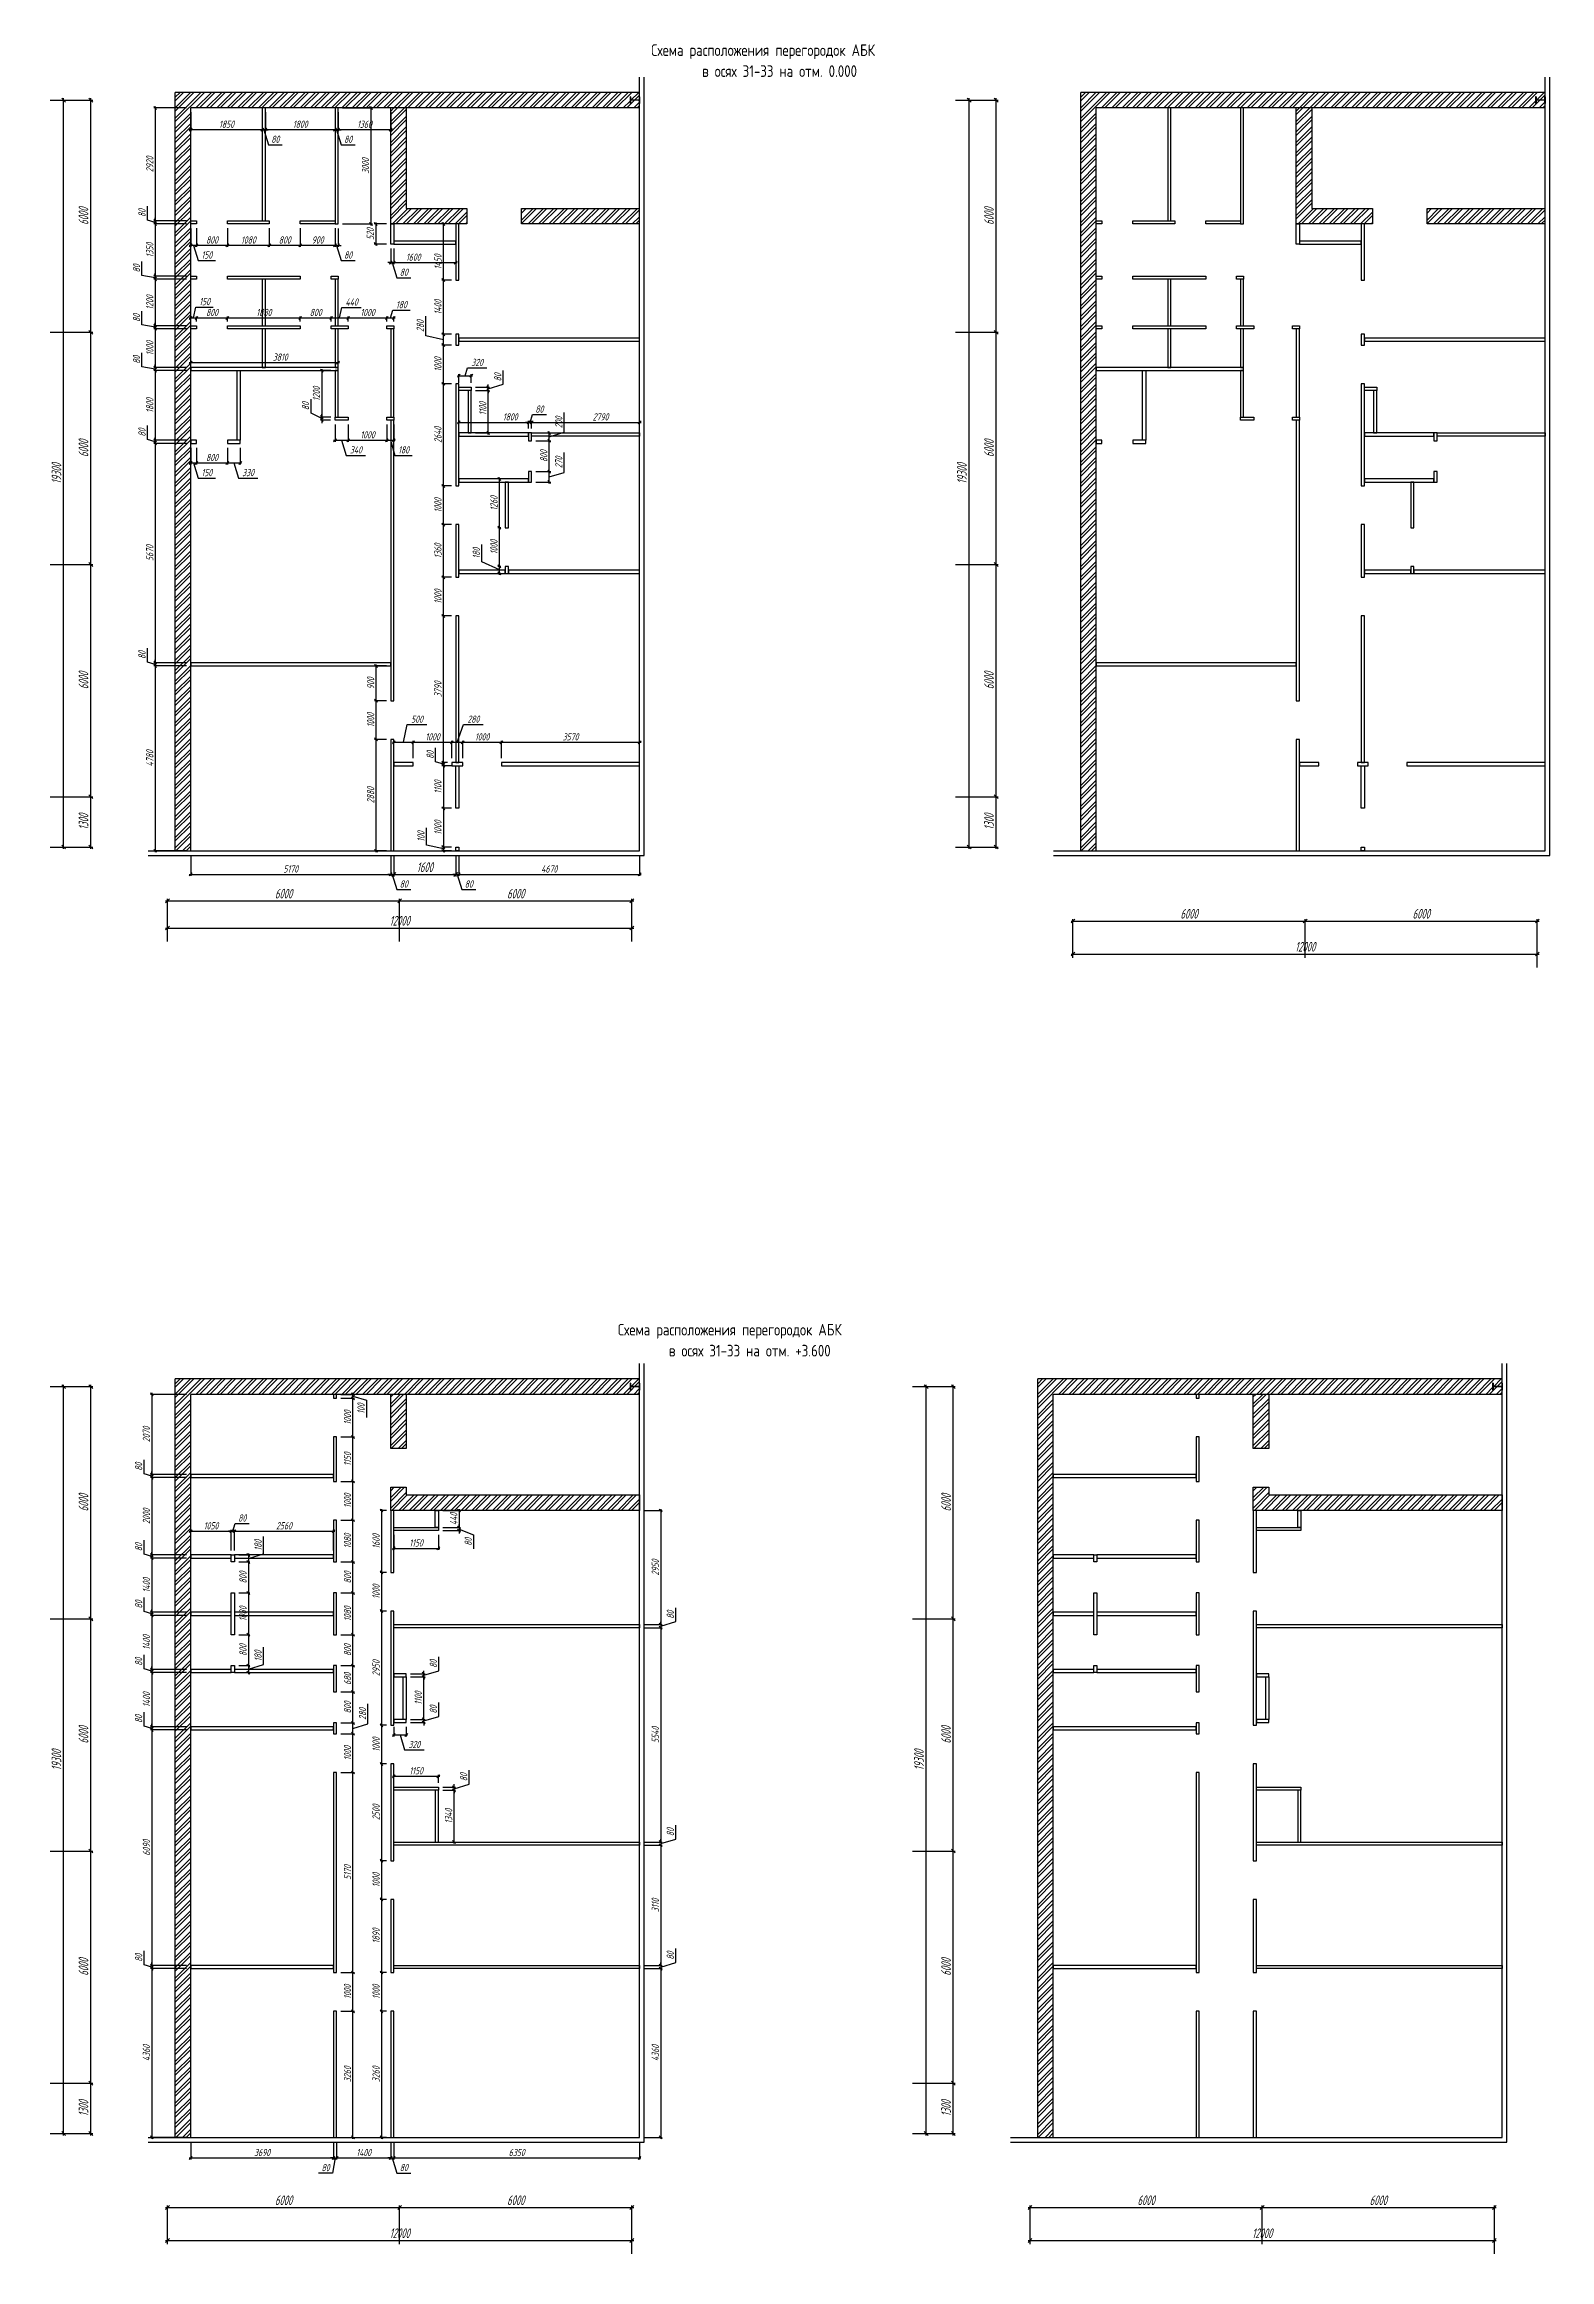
# Model space of a CAD drawing. Header units: millimetres. Extents: x -138350 to 909539, y -253833 to 111767.
# Drawn here: x 68352 to 107256, y -192667 to -135418 of the extents above; entities that cross this region are included whole.
import ezdxf

# ---------------------------------------------------------------- set-up
doc = ezdxf.new("R2010")
doc.units = ezdxf.units.MM
doc.linetypes.add('GOST2.303 5', pattern=[24, 20, -1.5, 1, -1.5])
doc.layers.add('03_Осевые', color=4, linetype='GOST2.303 5')
doc.layers.add('07_Непечатаемые', color=2, linetype='Continuous', plot=False)
for name, color, linetype, lineweight in [('_Оси', 90, 'Continuous', 13), ('_Размеры', 120, 'Continuous', 13), ('_Сендвичи', 230, 'Continuous', 30), ('_Стены', 7, 'Continuous', 30), ('_Сэндвичи штрих', 7, 'Continuous', 5), ('_Текст', 141, 'Continuous', 20), ('выноска', 7, 'Continuous', 13)]:
    doc.layers.add(name, color=color, linetype=linetype, lineweight=lineweight)
doc.styles.add('Museo sans', font='CS_Gost2304.shx')
doc.styles.add('СПДС_размеры', font='spdswin.shx', dxfattribs={"width": 0.8, "oblique": 15})
doc.dimstyles.new('СПДС', dxfattribs={"dimtxt": 2.5, "dimasz": 1, "dimexe": 0.5, "dimexo": 1.5, "dimtad": 1, "dimdec": 0, "dimtxsty": 'СПДС_размеры', "dimblk": 'OBLIQUE', "dimcen": 2.5, "dimdle": 0.5, "dimadec": 8, "dimazin": 0, "dimtfac": 1, "dimtdec": 0, "dimtix": 1, "dimtmove": 0, "dimatfit": 3, "dimfxl": 1, "dimarcsym": 0})
pattern_1 = [(45, (23401, 0), (-134.70384, 134.70384), []), (45, (23490.8, 0), (-134.70384, 134.70384), [])]

msp = doc.modelspace()

# ---------------------------------------------------------------- texts
at = {"layer": '_Текст', "linetype": 'Continuous', "ltscale": 100, "style": 'Museo sans'}
for s, p in [('Схема расположения перегородок АБК', (84035, -135719)), ('в осях 31-33 на отм. 0.000', (85354, -136261)), ('Схема расположения перегородок АБК', (83175, -168784)), ('в осях 31-33 на отм. +3.600', (84494, -169326))]:
    msp.add_text(s, height=300, dxfattribs=at).set_placement(p)

# ---------------------------------------------------------------- blocks, each defined once
blk = doc.blocks.new('_Oblique')
at = {"layer": 'выноска', "color": 0, "lineweight": -2}
blk.add_line((-0.5, -0.5), (0.5, 0.5), dxfattribs=at)
blk = doc.blocks.new('*D286')
at = {"layer": '_Оси', "color": 0, "lineweight": -2, "transparency": 16777216}
for p, q in [((71485, -158254), (83585, -158254)), ((71535, -158604), (71535, -158204)), ((83535, -158604), (83535, -158204))]:
    blk.add_line(p, q, dxfattribs=at)
at = {"layer": 'Defpoints', "color": 0, "transparency": 16777216}
for p in [(83535, -158254), (71535, -158754), (83535, -158754)]:
    blk.add_point(p, dxfattribs=at)
at = {"layer": '_Оси', "color": 0, "lineweight": -2, "transparency": 16777216, "xscale": 100, "yscale": 100, "zscale": 100, "rotation": 180}
blk.add_blockref('_Oblique', (71535, -158254), dxfattribs=at)
at = {"layer": '_Оси', "color": 0, "lineweight": -2, "transparency": 16777216, "xscale": 100, "yscale": 100, "zscale": 100}
blk.add_blockref('_Oblique', (83535, -158254), dxfattribs=at)
at = {"layer": '_Оси', "color": 0, "lineweight": 25, "transparency": 16777216, "insert": (77535, -158066.5), "char_height": 250, "attachment_point": 5, "style": 'СПДС_размеры'}
blk.add_mtext('12000', dxfattribs=at)
blk = doc.blocks.new('*D288')
at = {"layer": '_Оси', "color": 0, "lineweight": -2, "transparency": 16777216}
for p, q in [((71485, -157554), (77585, -157554)), ((71535, -158604), (71535, -157504)), ((77535, -158604), (77535, -157504))]:
    blk.add_line(p, q, dxfattribs=at)
at = {"layer": 'Defpoints', "color": 0, "transparency": 16777216}
for p in [(77535, -157554), (71535, -158754), (77535, -158754)]:
    blk.add_point(p, dxfattribs=at)
at = {"layer": '_Оси', "color": 0, "lineweight": -2, "transparency": 16777216, "xscale": 100, "yscale": 100, "zscale": 100, "rotation": 180}
blk.add_blockref('_Oblique', (71535, -157554), dxfattribs=at)
at = {"layer": '_Оси', "color": 0, "lineweight": -2, "transparency": 16777216, "xscale": 100, "yscale": 100, "zscale": 100}
blk.add_blockref('_Oblique', (77535, -157554), dxfattribs=at)
at = {"layer": '_Оси', "color": 0, "lineweight": 25, "transparency": 16777216, "insert": (74535, -157366.5), "char_height": 250, "attachment_point": 5, "style": 'СПДС_размеры'}
blk.add_mtext('6000', dxfattribs=at)
blk = doc.blocks.new('*D289')
at = {"layer": '_Оси', "color": 0, "lineweight": -2, "transparency": 16777216}
for p, q in [((77485, -157554), (83585, -157554)), ((77535, -158604), (77535, -157504)), ((83535, -158604), (83535, -157504))]:
    blk.add_line(p, q, dxfattribs=at)
at = {"layer": 'Defpoints', "color": 0, "transparency": 16777216}
for p in [(83535, -157554), (77535, -158754), (83535, -158754)]:
    blk.add_point(p, dxfattribs=at)
at = {"layer": '_Оси', "color": 0, "lineweight": -2, "transparency": 16777216, "xscale": 100, "yscale": 100, "zscale": 100, "rotation": 180}
blk.add_blockref('_Oblique', (77535, -157554), dxfattribs=at)
at = {"layer": '_Оси', "color": 0, "lineweight": -2, "transparency": 16777216, "xscale": 100, "yscale": 100, "zscale": 100}
blk.add_blockref('_Oblique', (83535, -157554), dxfattribs=at)
at = {"layer": '_Оси', "color": 0, "lineweight": 25, "transparency": 16777216, "insert": (80535, -157366.5), "char_height": 250, "attachment_point": 5, "style": 'СПДС_размеры'}
blk.add_mtext('6000', dxfattribs=at)
blk = doc.blocks.new('*D287')
at = {"layer": '_Оси', "color": 0, "lineweight": -2, "transparency": 16777216}
for p, q in [((68852, -156211), (68852, -136811)), ((68502, -136861), (68902, -136861)), ((68502, -156161), (68902, -156161))]:
    blk.add_line(p, q, dxfattribs=at)
at = {"layer": 'Defpoints', "color": 0, "transparency": 16777216}
for p in [(68352, -136861), (68852, -136861), (68352, -156161)]:
    blk.add_point(p, dxfattribs=at)
at = {"layer": '_Оси', "color": 0, "lineweight": -2, "transparency": 16777216, "xscale": 100, "yscale": 100, "zscale": 100}
for p, rotation in [((68852, -136861), 90), ((68852, -156161), 270)]:
    blk.add_blockref('_Oblique', p, dxfattribs=dict(at, rotation=rotation))
at = {"layer": '_Оси', "color": 0, "lineweight": 25, "transparency": 16777216, "insert": (68664.5, -146511), "char_height": 250, "attachment_point": 5, "rotation": 90, "style": 'СПДС_размеры'}
blk.add_mtext('19300', dxfattribs=at)
blk = doc.blocks.new('*D291')
at = {"layer": '_Оси', "color": 0, "lineweight": -2, "transparency": 16777216}
for p, q in [((68502, -154861), (69602, -154861)), ((69552, -156211), (69552, -154811)), ((68502, -156161), (69602, -156161))]:
    blk.add_line(p, q, dxfattribs=at)
at = {"layer": 'Defpoints', "color": 0, "transparency": 16777216}
for p in [(68352, -154861), (69552, -154861), (68352, -156161)]:
    blk.add_point(p, dxfattribs=at)
at = {"layer": '_Оси', "color": 0, "lineweight": -2, "transparency": 16777216, "xscale": 100, "yscale": 100, "zscale": 100}
for p, rotation in [((69552, -154861), 90), ((69552, -156161), 270)]:
    blk.add_blockref('_Oblique', p, dxfattribs=dict(at, rotation=rotation))
at = {"layer": '_Оси', "color": 0, "lineweight": 25, "transparency": 16777216, "insert": (69364.5, -155511), "char_height": 250, "attachment_point": 5, "rotation": 90, "style": 'СПДС_размеры'}
blk.add_mtext('1300', dxfattribs=at)
blk = doc.blocks.new('*D290')
at = {"layer": '_Оси', "color": 0, "lineweight": -2, "transparency": 16777216}
for p, q in [((69552, -154911), (69552, -148811)), ((68502, -148861), (69602, -148861)), ((68502, -154861), (69602, -154861))]:
    blk.add_line(p, q, dxfattribs=at)
at = {"layer": 'Defpoints', "color": 0, "transparency": 16777216}
for p in [(68352, -148861), (69552, -148861), (68352, -154861)]:
    blk.add_point(p, dxfattribs=at)
at = {"layer": '_Оси', "color": 0, "lineweight": -2, "transparency": 16777216, "xscale": 100, "yscale": 100, "zscale": 100}
for p, rotation in [((69552, -148861), 90), ((69552, -154861), 270)]:
    blk.add_blockref('_Oblique', p, dxfattribs=dict(at, rotation=rotation))
at = {"layer": '_Оси', "color": 0, "lineweight": 25, "transparency": 16777216, "insert": (69364.5, -151861), "char_height": 250, "attachment_point": 5, "rotation": 90, "style": 'СПДС_размеры'}
blk.add_mtext('6000', dxfattribs=at)
blk = doc.blocks.new('*D292')
at = {"layer": '_Оси', "color": 0, "lineweight": -2, "transparency": 16777216}
for p, q in [((68502, -142861), (69602, -142861)), ((69552, -148911), (69552, -142811)), ((68502, -148861), (69602, -148861))]:
    blk.add_line(p, q, dxfattribs=at)
at = {"layer": 'Defpoints', "color": 0, "transparency": 16777216}
for p in [(68352, -142861), (69552, -142861), (68352, -148861)]:
    blk.add_point(p, dxfattribs=at)
at = {"layer": '_Оси', "color": 0, "lineweight": -2, "transparency": 16777216, "xscale": 100, "yscale": 100, "zscale": 100}
for p, rotation in [((69552, -142861), 90), ((69552, -148861), 270)]:
    blk.add_blockref('_Oblique', p, dxfattribs=dict(at, rotation=rotation))
at = {"layer": '_Оси', "color": 0, "lineweight": 25, "transparency": 16777216, "insert": (69364.5, -145861), "char_height": 250, "attachment_point": 5, "rotation": 90, "style": 'СПДС_размеры'}
blk.add_mtext('6000', dxfattribs=at)
blk = doc.blocks.new('*D293')
at = {"layer": '_Оси', "color": 0, "lineweight": -2, "transparency": 16777216}
for p, q in [((69552, -142911), (69552, -136811)), ((68502, -136861), (69602, -136861)), ((68502, -142861), (69602, -142861))]:
    blk.add_line(p, q, dxfattribs=at)
at = {"layer": 'Defpoints', "color": 0, "transparency": 16777216}
for p in [(68352, -136861), (69552, -136861), (68352, -142861)]:
    blk.add_point(p, dxfattribs=at)
at = {"layer": '_Оси', "color": 0, "lineweight": -2, "transparency": 16777216, "xscale": 100, "yscale": 100, "zscale": 100}
for p, rotation in [((69552, -136861), 90), ((69552, -142861), 270)]:
    blk.add_blockref('_Oblique', p, dxfattribs=dict(at, rotation=rotation))
at = {"layer": '_Оси', "color": 0, "lineweight": 25, "transparency": 16777216, "insert": (69364.5, -139861), "char_height": 250, "attachment_point": 5, "rotation": 90, "style": 'СПДС_размеры'}
blk.add_mtext('6000', dxfattribs=at)
blk = doc.blocks.new('*U263')
for p, q in [((-87.5, 244), (87.5, 244)), ((-87.5, 233), (-87.5, 244)), ((-87.5, 233), (-19.5, 233)), ((-87.5, 11), (-19.5, 11)), ((-87.5, 0), (-87.5, 11)), ((-87.5, 0), (87.5, 0)), ((-3.5, 27), (-3.5, 217)), ((3.5, 27), (3.5, 217)), ((19.5, 233), (87.5, 233)), ((19.5, 11), (87.5, 11)), ((87.5, 233), (87.5, 244)), ((87.5, 0), (87.5, 11))]:
    blk.add_line(p, q)
for centre, start, end in [((-19.5, 217), 360, 450), ((-19.5, 27), 270, 360), ((19.5, 217), 90, 180), ((19.5, 27), 180, 270)]:
    blk.add_arc(centre, 16, start, end)
at = {"layer": '03_Осевые'}
for p, q in [((-3.5, 122), (3.5, 122)), ((0, 0), (0, 244))]:
    blk.add_line(p, q, dxfattribs=at)
at = {"layer": '07_Непечатаемые'}
for p, q in [((-50, 0), (-50, 11)), ((-2.75, 184), (2.75, 184)), ((-2.75, 60), (2.75, 60)), ((50, 0), (50, 11))]:
    blk.add_line(p, q, dxfattribs=at)
blk = doc.blocks.new('*D294')
at = {"layer": '_Размеры', "color": 0, "lineweight": -2, "ltscale": 100, "transparency": 16777216}
for p, q in [((78463, -153961), (78463, -153600)), ((78665, -154021), (78463, -153961)), ((78772, -153981), (78628, -153981)), ((78665, -153981), (78665, -153906)), ((78665, -154061), (78665, -153981)), ((78665, -154061), (78665, -153981)), ((78872, -154061), (78628, -154061)), ((78665, -154061), (78665, -154136))]:
    blk.add_line(p, q, dxfattribs=at)
at = {"layer": 'Defpoints', "color": 0, "ltscale": 100, "transparency": 16777216}
for p in [(78665, -153981), (78885, -153981), (78985, -154061)]:
    blk.add_point(p, dxfattribs=at)
at = {"layer": '_Размеры', "color": 0, "lineweight": -2, "ltscale": 100, "transparency": 16777216, "xscale": 75, "yscale": 75, "zscale": 75}
for p, rotation in [((78665, -153981), 270), ((78665, -154061), 90)]:
    blk.add_blockref('_Oblique', p, dxfattribs=dict(at, rotation=rotation))
at = {"layer": '_Размеры', "color": 0, "ltscale": 100, "transparency": 16777216, "insert": (78323, -153780), "char_height": 187.5, "attachment_point": 5, "rotation": 90, "style": 'СПДС_размеры'}
blk.add_mtext('80', dxfattribs=at)
blk = doc.blocks.new('*D295')
at = {"layer": '_Размеры', "color": 0, "lineweight": -2, "ltscale": 100, "transparency": 16777216}
for p, q in [((78872.5, -150191), (78627.5, -150191)), ((78665, -154018.5), (78665, -150153.5)), ((78772.5, -153981), (78627.5, -153981))]:
    blk.add_line(p, q, dxfattribs=at)
at = {"layer": 'Defpoints', "color": 0, "ltscale": 100, "transparency": 16777216}
for p in [(78665, -150191), (78985, -150191), (78885, -153981)]:
    blk.add_point(p, dxfattribs=at)
at = {"layer": '_Размеры', "color": 0, "lineweight": -2, "ltscale": 100, "transparency": 16777216, "xscale": 75, "yscale": 75, "zscale": 75}
for p, rotation in [((78665, -150191), 90), ((78665, -153981), 270)]:
    blk.add_blockref('_Oblique', p, dxfattribs=dict(at, rotation=rotation))
at = {"layer": '_Размеры', "color": 0, "ltscale": 100, "transparency": 16777216, "insert": (78524.375, -152086), "char_height": 187.5, "attachment_point": 5, "rotation": 90, "style": 'СПДС_размеры'}
blk.add_mtext('3790', dxfattribs=at)
blk = doc.blocks.new('*D296')
at = {"layer": '_Размеры', "color": 0, "lineweight": -2, "ltscale": 100, "transparency": 16777216}
for p, q in [((78872.5, -149191), (78627.5, -149191)), ((78665, -150228.5), (78665, -149153.5)), ((78872.5, -150191), (78627.5, -150191))]:
    blk.add_line(p, q, dxfattribs=at)
at = {"layer": 'Defpoints', "color": 0, "ltscale": 100, "transparency": 16777216}
for p in [(78665, -149191), (78985, -149191), (78985, -150191)]:
    blk.add_point(p, dxfattribs=at)
at = {"layer": '_Размеры', "color": 0, "lineweight": -2, "ltscale": 100, "transparency": 16777216, "xscale": 75, "yscale": 75, "zscale": 75}
for p, rotation in [((78665, -149191), 90), ((78665, -150191), 270)]:
    blk.add_blockref('_Oblique', p, dxfattribs=dict(at, rotation=rotation))
at = {"layer": '_Размеры', "color": 0, "ltscale": 100, "transparency": 16777216, "insert": (78524.375, -149691), "char_height": 187.5, "attachment_point": 5, "rotation": 90, "style": 'СПДС_размеры'}
blk.add_mtext('1000', dxfattribs=at)
blk = doc.blocks.new('*D297')
at = {"layer": '_Размеры', "color": 0, "lineweight": -2, "ltscale": 100, "transparency": 16777216}
for p, q in [((78872.5, -147831), (78627.5, -147831)), ((78665, -149228.5), (78665, -147793.5)), ((78872.5, -149191), (78627.5, -149191))]:
    blk.add_line(p, q, dxfattribs=at)
at = {"layer": 'Defpoints', "color": 0, "ltscale": 100, "transparency": 16777216}
for p in [(78665, -147831), (78985, -147831), (78985, -149191)]:
    blk.add_point(p, dxfattribs=at)
at = {"layer": '_Размеры', "color": 0, "lineweight": -2, "ltscale": 100, "transparency": 16777216, "xscale": 75, "yscale": 75, "zscale": 75}
for p, rotation in [((78665, -147831), 90), ((78665, -149191), 270)]:
    blk.add_blockref('_Oblique', p, dxfattribs=dict(at, rotation=rotation))
at = {"layer": '_Размеры', "color": 0, "ltscale": 100, "transparency": 16777216, "insert": (78524.375, -148511), "char_height": 187.5, "attachment_point": 5, "rotation": 90, "style": 'СПДС_размеры'}
blk.add_mtext('1360', dxfattribs=at)
blk = doc.blocks.new('*D298')
at = {"layer": '_Размеры', "color": 0, "lineweight": -2, "ltscale": 100, "transparency": 16777216}
for p, q in [((78872.5, -146831), (78627.5, -146831)), ((78665, -147868.5), (78665, -146793.5)), ((78872.5, -147831), (78627.5, -147831))]:
    blk.add_line(p, q, dxfattribs=at)
at = {"layer": 'Defpoints', "color": 0, "ltscale": 100, "transparency": 16777216}
for p in [(78665, -146831), (78985, -146831), (78985, -147831)]:
    blk.add_point(p, dxfattribs=at)
at = {"layer": '_Размеры', "color": 0, "lineweight": -2, "ltscale": 100, "transparency": 16777216, "xscale": 75, "yscale": 75, "zscale": 75}
for p, rotation in [((78665, -146831), 90), ((78665, -147831), 270)]:
    blk.add_blockref('_Oblique', p, dxfattribs=dict(at, rotation=rotation))
at = {"layer": '_Размеры', "color": 0, "ltscale": 100, "transparency": 16777216, "insert": (78524.375, -147331), "char_height": 187.5, "attachment_point": 5, "rotation": 90, "style": 'СПДС_размеры'}
blk.add_mtext('1000', dxfattribs=at)
blk = doc.blocks.new('*D299')
at = {"layer": '_Размеры', "color": 0, "lineweight": -2, "ltscale": 100, "transparency": 16777216}
for p, q in [((78872.5, -144191), (78627.5, -144191)), ((78665, -146868.5), (78665, -144153.5)), ((78872.5, -146831), (78627.5, -146831))]:
    blk.add_line(p, q, dxfattribs=at)
at = {"layer": 'Defpoints', "color": 0, "ltscale": 100, "transparency": 16777216}
for p in [(78665, -144191), (78985, -144191), (78985, -146831)]:
    blk.add_point(p, dxfattribs=at)
at = {"layer": '_Размеры', "color": 0, "lineweight": -2, "ltscale": 100, "transparency": 16777216, "xscale": 75, "yscale": 75, "zscale": 75}
for p, rotation in [((78665, -144191), 90), ((78665, -146831), 270)]:
    blk.add_blockref('_Oblique', p, dxfattribs=dict(at, rotation=rotation))
at = {"layer": '_Размеры', "color": 0, "ltscale": 100, "transparency": 16777216, "insert": (78524.375, -145511), "char_height": 187.5, "attachment_point": 5, "rotation": 90, "style": 'СПДС_размеры'}
blk.add_mtext('2640', dxfattribs=at)
blk = doc.blocks.new('*D300')
at = {"layer": '_Размеры', "color": 0, "lineweight": -2, "ltscale": 100, "transparency": 16777216}
for p, q in [((78872.5, -143191), (78627.5, -143191)), ((78665, -144228.5), (78665, -143153.5)), ((78872.5, -144191), (78627.5, -144191))]:
    blk.add_line(p, q, dxfattribs=at)
at = {"layer": 'Defpoints', "color": 0, "ltscale": 100, "transparency": 16777216}
for p in [(78665, -143191), (78985, -143191), (78985, -144191)]:
    blk.add_point(p, dxfattribs=at)
at = {"layer": '_Размеры', "color": 0, "lineweight": -2, "ltscale": 100, "transparency": 16777216, "xscale": 75, "yscale": 75, "zscale": 75}
for p, rotation in [((78665, -143191), 90), ((78665, -144191), 270)]:
    blk.add_blockref('_Oblique', p, dxfattribs=dict(at, rotation=rotation))
at = {"layer": '_Размеры', "color": 0, "ltscale": 100, "transparency": 16777216, "insert": (78524.375, -143691), "char_height": 187.5, "attachment_point": 5, "rotation": 90, "style": 'СПДС_размеры'}
blk.add_mtext('1000', dxfattribs=at)
blk = doc.blocks.new('*D301')
at = {"layer": '_Размеры', "color": 0, "lineweight": -2, "ltscale": 100, "transparency": 16777216}
for p, q in [((78209, -142955), (78209, -142442)), ((78665, -143051), (78209, -142955)), ((78872, -142911), (78628, -142911)), ((78665, -143228), (78665, -142874)), ((78872, -143191), (78628, -143191))]:
    blk.add_line(p, q, dxfattribs=at)
at = {"layer": 'Defpoints', "color": 0, "ltscale": 100, "transparency": 16777216}
for p in [(78665, -142911), (78985, -142911), (78985, -143191)]:
    blk.add_point(p, dxfattribs=at)
at = {"layer": '_Размеры', "color": 0, "lineweight": -2, "ltscale": 100, "transparency": 16777216, "xscale": 75, "yscale": 75, "zscale": 75}
for p, rotation in [((78665, -142911), 90), ((78665, -143191), 270)]:
    blk.add_blockref('_Oblique', p, dxfattribs=dict(at, rotation=rotation))
at = {"layer": '_Размеры', "color": 0, "ltscale": 100, "transparency": 16777216, "insert": (78068, -142698), "char_height": 187.5, "attachment_point": 5, "rotation": 90, "style": 'СПДС_размеры'}
blk.add_mtext('280', dxfattribs=at)
blk = doc.blocks.new('*D302')
at = {"layer": '_Размеры', "color": 0, "lineweight": -2, "ltscale": 100, "transparency": 16777216}
for p, q in [((78872.5, -141511), (78627.5, -141511)), ((78665, -142948.5), (78665, -141473.5)), ((78872.5, -142911), (78627.5, -142911))]:
    blk.add_line(p, q, dxfattribs=at)
at = {"layer": 'Defpoints', "color": 0, "ltscale": 100, "transparency": 16777216}
for p in [(78665, -141511), (78985, -141511), (78985, -142911)]:
    blk.add_point(p, dxfattribs=at)
at = {"layer": '_Размеры', "color": 0, "lineweight": -2, "ltscale": 100, "transparency": 16777216, "xscale": 75, "yscale": 75, "zscale": 75}
for p, rotation in [((78665, -141511), 90), ((78665, -142911), 270)]:
    blk.add_blockref('_Oblique', p, dxfattribs=dict(at, rotation=rotation))
at = {"layer": '_Размеры', "color": 0, "ltscale": 100, "transparency": 16777216, "insert": (78524.375, -142211), "char_height": 187.5, "attachment_point": 5, "rotation": 90, "style": 'СПДС_размеры'}
blk.add_mtext('1400', dxfattribs=at)
blk = doc.blocks.new('*D303')
at = {"layer": '_Размеры', "color": 0, "lineweight": -2, "ltscale": 100, "transparency": 16777216}
for p, q in [((78872.5, -140061), (78627.5, -140061)), ((78665, -141548.5), (78665, -140023.5)), ((78872.5, -141511), (78627.5, -141511))]:
    blk.add_line(p, q, dxfattribs=at)
at = {"layer": 'Defpoints', "color": 0, "ltscale": 100, "transparency": 16777216}
for p in [(78665, -140061), (78985, -140061), (78985, -141511)]:
    blk.add_point(p, dxfattribs=at)
at = {"layer": '_Размеры', "color": 0, "lineweight": -2, "ltscale": 100, "transparency": 16777216, "xscale": 75, "yscale": 75, "zscale": 75}
for p, rotation in [((78665, -140061), 90), ((78665, -141511), 270)]:
    blk.add_blockref('_Oblique', p, dxfattribs=dict(at, rotation=rotation))
at = {"layer": '_Размеры', "color": 0, "ltscale": 100, "transparency": 16777216, "insert": (78524.375, -141041), "char_height": 187.5, "attachment_point": 5, "rotation": 90, "style": 'СПДС_размеры'}
blk.add_mtext('1450', dxfattribs=at)
blk = doc.blocks.new('*D304')
at = {"layer": '_Размеры', "color": 0, "lineweight": -2, "ltscale": 100, "transparency": 16777216}
for p, q in [((78872.5, -154061), (78627.5, -154061)), ((78665, -154023.5), (78665, -155198.5)), ((78872.5, -155161), (78627.5, -155161))]:
    blk.add_line(p, q, dxfattribs=at)
at = {"layer": 'Defpoints', "color": 0, "ltscale": 100, "transparency": 16777216}
for p in [(78985, -154061), (78665, -155161), (78985, -155161)]:
    blk.add_point(p, dxfattribs=at)
at = {"layer": '_Размеры', "color": 0, "lineweight": -2, "ltscale": 100, "transparency": 16777216, "xscale": 75, "yscale": 75, "zscale": 75}
for p, rotation in [((78665, -154061), 90), ((78665, -155161), 270)]:
    blk.add_blockref('_Oblique', p, dxfattribs=dict(at, rotation=rotation))
at = {"layer": '_Размеры', "color": 0, "ltscale": 100, "transparency": 16777216, "insert": (78524.375, -154611), "char_height": 187.5, "attachment_point": 5, "rotation": 90, "style": 'СПДС_размеры'}
blk.add_mtext('1100', dxfattribs=at)
blk = doc.blocks.new('*D305')
at = {"layer": '_Размеры', "color": 0, "lineweight": -2, "ltscale": 100, "transparency": 16777216}
for p, q in [((78665, -155123.5), (78665, -156198.5)), ((78872.5, -155161), (78627.5, -155161)), ((78872.5, -156161), (78627.5, -156161))]:
    blk.add_line(p, q, dxfattribs=at)
at = {"layer": 'Defpoints', "color": 0, "ltscale": 100, "transparency": 16777216}
for p in [(78985, -155161), (78665, -156161), (78985, -156161)]:
    blk.add_point(p, dxfattribs=at)
at = {"layer": '_Размеры', "color": 0, "lineweight": -2, "ltscale": 100, "transparency": 16777216, "xscale": 75, "yscale": 75, "zscale": 75}
for p, rotation in [((78665, -155161), 90), ((78665, -156161), 270)]:
    blk.add_blockref('_Oblique', p, dxfattribs=dict(at, rotation=rotation))
at = {"layer": '_Размеры', "color": 0, "ltscale": 100, "transparency": 16777216, "insert": (78524.375, -155661), "char_height": 187.5, "attachment_point": 5, "rotation": 90, "style": 'СПДС_размеры'}
blk.add_mtext('1000', dxfattribs=at)
blk = doc.blocks.new('*D306')
at = {"layer": '_Размеры', "color": 0, "lineweight": -2, "ltscale": 100, "transparency": 16777216}
for p, q in [((78227, -156115), (78227, -155666)), ((78665, -156211), (78227, -156115)), ((78872, -156161), (78628, -156161)), ((78872, -156261), (78628, -156261)), ((78665, -156124), (78665, -156298))]:
    blk.add_line(p, q, dxfattribs=at)
at = {"layer": 'Defpoints', "color": 0, "ltscale": 100, "transparency": 16777216}
for p in [(78665, -156261), (78985, -156161), (78985, -156261)]:
    blk.add_point(p, dxfattribs=at)
at = {"layer": '_Размеры', "color": 0, "lineweight": -2, "ltscale": 100, "transparency": 16777216, "xscale": 75, "yscale": 75, "zscale": 75}
for p, rotation in [((78665, -156161), 90), ((78665, -156261), 270)]:
    blk.add_blockref('_Oblique', p, dxfattribs=dict(at, rotation=rotation))
at = {"layer": '_Размеры', "color": 0, "ltscale": 100, "transparency": 16777216, "insert": (78086, -155890), "char_height": 187.5, "attachment_point": 5, "rotation": 90, "style": 'СПДС_размеры'}
blk.add_mtext('100', dxfattribs=at)
blk = doc.blocks.new('*D307')
at = {"layer": '_Размеры', "color": 0, "lineweight": -2, "ltscale": 100, "transparency": 16777216}
for p, q in [((77385, -153868), (77385, -153418)), ((77635, -153455), (77731, -152999)), ((77731, -152999), (78235, -152999)), ((77885, -153868), (77885, -153418)), ((77348, -153455), (77922, -153455))]:
    blk.add_line(p, q, dxfattribs=at)
at = {"layer": 'Defpoints', "color": 0, "ltscale": 100, "transparency": 16777216}
for p in [(77385, -153981), (77885, -153455), (77885, -153981)]:
    blk.add_point(p, dxfattribs=at)
at = {"layer": '_Размеры', "color": 0, "lineweight": -2, "ltscale": 100, "transparency": 16777216, "xscale": 75, "yscale": 75, "zscale": 75, "rotation": 180}
blk.add_blockref('_Oblique', (77385, -153455), dxfattribs=at)
at = {"layer": '_Размеры', "color": 0, "lineweight": -2, "ltscale": 100, "transparency": 16777216, "xscale": 75, "yscale": 75, "zscale": 75}
blk.add_blockref('_Oblique', (77885, -153455), dxfattribs=at)
at = {"layer": '_Размеры', "color": 0, "ltscale": 100, "transparency": 16777216, "insert": (77983, -152858), "char_height": 187.5, "attachment_point": 5, "style": 'СПДС_размеры'}
blk.add_mtext('500', dxfattribs=at)
blk = doc.blocks.new('*D308')
at = {"layer": '_Размеры', "color": 0, "lineweight": -2, "ltscale": 100, "transparency": 16777216}
for p, q in [((77885, -153868.5), (77885, -153417.5)), ((78885, -153868.5), (78885, -153417.5)), ((77847.5, -153455), (78922.5, -153455))]:
    blk.add_line(p, q, dxfattribs=at)
at = {"layer": 'Defpoints', "color": 0, "ltscale": 100, "transparency": 16777216}
for p in [(77885, -153981), (78885, -153455), (78885, -153981)]:
    blk.add_point(p, dxfattribs=at)
at = {"layer": '_Размеры', "color": 0, "lineweight": -2, "ltscale": 100, "transparency": 16777216, "xscale": 75, "yscale": 75, "zscale": 75, "rotation": 180}
blk.add_blockref('_Oblique', (77885, -153455), dxfattribs=at)
at = {"layer": '_Размеры', "color": 0, "lineweight": -2, "ltscale": 100, "transparency": 16777216, "xscale": 75, "yscale": 75, "zscale": 75}
blk.add_blockref('_Oblique', (78885, -153455), dxfattribs=at)
at = {"layer": '_Размеры', "color": 0, "ltscale": 100, "transparency": 16777216, "insert": (78385, -153314.375), "char_height": 187.5, "attachment_point": 5, "style": 'СПДС_размеры'}
blk.add_mtext('1000', dxfattribs=at)
blk = doc.blocks.new('*D309')
at = {"layer": '_Размеры', "color": 0, "lineweight": -2, "ltscale": 100, "transparency": 16777216}
for p, q in [((78885, -153868), (78885, -153418)), ((79025, -153455), (79183, -152999)), ((79165, -153868), (79165, -153418)), ((79183, -152999), (79696, -152999)), ((78848, -153455), (79202, -153455))]:
    blk.add_line(p, q, dxfattribs=at)
at = {"layer": 'Defpoints', "color": 0, "ltscale": 100, "transparency": 16777216}
for p in [(78885, -153981), (79165, -153455), (79165, -153981)]:
    blk.add_point(p, dxfattribs=at)
at = {"layer": '_Размеры', "color": 0, "lineweight": -2, "ltscale": 100, "transparency": 16777216, "xscale": 75, "yscale": 75, "zscale": 75, "rotation": 180}
blk.add_blockref('_Oblique', (78885, -153455), dxfattribs=at)
at = {"layer": '_Размеры', "color": 0, "lineweight": -2, "ltscale": 100, "transparency": 16777216, "xscale": 75, "yscale": 75, "zscale": 75}
blk.add_blockref('_Oblique', (79165, -153455), dxfattribs=at)
at = {"layer": '_Размеры', "color": 0, "ltscale": 100, "transparency": 16777216, "insert": (79440, -152858), "char_height": 187.5, "attachment_point": 5, "style": 'СПДС_размеры'}
blk.add_mtext('280', dxfattribs=at)
blk = doc.blocks.new('*D310')
at = {"layer": '_Размеры', "color": 0, "lineweight": -2, "ltscale": 100, "transparency": 16777216}
for p, q in [((79165, -153868.5), (79165, -153417.5)), ((80165, -153868.5), (80165, -153417.5)), ((79127.5, -153455), (80202.5, -153455))]:
    blk.add_line(p, q, dxfattribs=at)
at = {"layer": 'Defpoints', "color": 0, "ltscale": 100, "transparency": 16777216}
for p in [(79165, -153981), (80165, -153455), (80165, -153981)]:
    blk.add_point(p, dxfattribs=at)
at = {"layer": '_Размеры', "color": 0, "lineweight": -2, "ltscale": 100, "transparency": 16777216, "xscale": 75, "yscale": 75, "zscale": 75, "rotation": 180}
blk.add_blockref('_Oblique', (79165, -153455), dxfattribs=at)
at = {"layer": '_Размеры', "color": 0, "lineweight": -2, "ltscale": 100, "transparency": 16777216, "xscale": 75, "yscale": 75, "zscale": 75}
blk.add_blockref('_Oblique', (80165, -153455), dxfattribs=at)
at = {"layer": '_Размеры', "color": 0, "ltscale": 100, "transparency": 16777216, "insert": (79665, -153314.375), "char_height": 187.5, "attachment_point": 5, "style": 'СПДС_размеры'}
blk.add_mtext('1000', dxfattribs=at)
blk = doc.blocks.new('*D311')
at = {"layer": '_Размеры', "color": 0, "lineweight": -2, "ltscale": 100, "transparency": 16777216}
for p, q in [((80165, -153868.5), (80165, -153417.5)), ((83735, -153868.5), (83735, -153417.5)), ((80127.5, -153455), (83772.5, -153455))]:
    blk.add_line(p, q, dxfattribs=at)
at = {"layer": 'Defpoints', "color": 0, "ltscale": 100, "transparency": 16777216}
for p in [(80165, -153981), (83735, -153455), (83735, -153981)]:
    blk.add_point(p, dxfattribs=at)
at = {"layer": '_Размеры', "color": 0, "lineweight": -2, "ltscale": 100, "transparency": 16777216, "xscale": 75, "yscale": 75, "zscale": 75, "rotation": 180}
blk.add_blockref('_Oblique', (80165, -153455), dxfattribs=at)
at = {"layer": '_Размеры', "color": 0, "lineweight": -2, "ltscale": 100, "transparency": 16777216, "xscale": 75, "yscale": 75, "zscale": 75}
blk.add_blockref('_Oblique', (83735, -153455), dxfattribs=at)
at = {"layer": '_Размеры', "color": 0, "ltscale": 100, "transparency": 16777216, "insert": (81950, -153314.375), "char_height": 187.5, "attachment_point": 5, "style": 'СПДС_размеры'}
blk.add_mtext('3570', dxfattribs=at)
blk = doc.blocks.new('*D313')
at = {"layer": '_Размеры', "color": 0, "lineweight": -2, "ltscale": 100, "transparency": 16777216}
for p, q in [((79657, -148793), (79657, -148344)), ((80113, -149001), (79657, -148793)), ((80152, -148911), (80076, -148911)), ((80152, -149091), (80076, -149091)), ((80113, -149128), (80113, -148874))]:
    blk.add_line(p, q, dxfattribs=at)
at = {"layer": 'Defpoints', "color": 0, "ltscale": 100, "transparency": 16777216}
for p in [(80113, -148911), (80265, -148911), (80265, -149091)]:
    blk.add_point(p, dxfattribs=at)
at = {"layer": '_Размеры', "color": 0, "lineweight": -2, "ltscale": 100, "transparency": 16777216, "xscale": 75, "yscale": 75, "zscale": 75}
for p, rotation in [((80113, -148911), 90), ((80113, -149091), 270)]:
    blk.add_blockref('_Oblique', p, dxfattribs=dict(at, rotation=rotation))
at = {"layer": '_Размеры', "color": 0, "ltscale": 100, "transparency": 16777216, "insert": (79516, -148569), "char_height": 187.5, "attachment_point": 5, "rotation": 90, "style": 'СПДС_размеры'}
blk.add_mtext('180', dxfattribs=at)
blk = doc.blocks.new('*D314')
at = {"layer": '_Размеры', "color": 0, "lineweight": -2, "ltscale": 100, "transparency": 16777216}
for p, q in [((80152.5, -147911), (80075.5, -147911)), ((80113, -148948.5), (80113, -147873.5)), ((80152.5, -148911), (80075.5, -148911))]:
    blk.add_line(p, q, dxfattribs=at)
at = {"layer": 'Defpoints', "color": 0, "ltscale": 100, "transparency": 16777216}
for p in [(80113, -147911), (80265, -147911), (80265, -148911)]:
    blk.add_point(p, dxfattribs=at)
at = {"layer": '_Размеры', "color": 0, "lineweight": -2, "ltscale": 100, "transparency": 16777216, "xscale": 75, "yscale": 75, "zscale": 75}
for p, rotation in [((80113, -147911), 90), ((80113, -148911), 270)]:
    blk.add_blockref('_Oblique', p, dxfattribs=dict(at, rotation=rotation))
at = {"layer": '_Размеры', "color": 0, "ltscale": 100, "transparency": 16777216, "insert": (79972.375, -148411), "char_height": 187.5, "attachment_point": 5, "rotation": 90, "style": 'СПДС_размеры'}
blk.add_mtext('1000', dxfattribs=at)
blk = doc.blocks.new('*D315')
at = {"layer": '_Размеры', "color": 0, "lineweight": -2, "ltscale": 100, "transparency": 16777216}
for p, q in [((80152.5, -146651), (80075.5, -146651)), ((80113, -147948.5), (80113, -146613.5)), ((80152.5, -147911), (80075.5, -147911))]:
    blk.add_line(p, q, dxfattribs=at)
at = {"layer": 'Defpoints', "color": 0, "ltscale": 100, "transparency": 16777216}
for p in [(80113, -146651), (80265, -146651), (80265, -147911)]:
    blk.add_point(p, dxfattribs=at)
at = {"layer": '_Размеры', "color": 0, "lineweight": -2, "ltscale": 100, "transparency": 16777216, "xscale": 75, "yscale": 75, "zscale": 75}
for p, rotation in [((80113, -146651), 90), ((80113, -147911), 270)]:
    blk.add_blockref('_Oblique', p, dxfattribs=dict(at, rotation=rotation))
at = {"layer": '_Размеры', "color": 0, "ltscale": 100, "transparency": 16777216, "insert": (79972.375, -147281), "char_height": 187.5, "attachment_point": 5, "rotation": 90, "style": 'СПДС_размеры'}
blk.add_mtext('1260', dxfattribs=at)
blk = doc.blocks.new('*D316')
at = {"layer": '_Размеры', "color": 0, "lineweight": -2, "ltscale": 100, "transparency": 16777216}
for p, q in [((79027.5, -145187), (80902.5, -145187)), ((79065, -145348.5), (79065, -145149.5)), ((80865, -145348.5), (80865, -145149.5))]:
    blk.add_line(p, q, dxfattribs=at)
at = {"layer": 'Defpoints', "color": 0, "ltscale": 100, "transparency": 16777216}
for p in [(80865, -145187), (79065, -145461), (80865, -145461)]:
    blk.add_point(p, dxfattribs=at)
at = {"layer": '_Размеры', "color": 0, "lineweight": -2, "ltscale": 100, "transparency": 16777216, "xscale": 75, "yscale": 75, "zscale": 75, "rotation": 180}
blk.add_blockref('_Oblique', (79065, -145187), dxfattribs=at)
at = {"layer": '_Размеры', "color": 0, "lineweight": -2, "ltscale": 100, "transparency": 16777216, "xscale": 75, "yscale": 75, "zscale": 75}
blk.add_blockref('_Oblique', (80865, -145187), dxfattribs=at)
at = {"layer": '_Размеры', "color": 0, "ltscale": 100, "transparency": 16777216, "insert": (80392, -145046.375), "char_height": 187.5, "attachment_point": 5, "style": 'СПДС_размеры'}
blk.add_mtext('1800', dxfattribs=at)
blk = doc.blocks.new('*D317')
at = {"layer": '_Размеры', "color": 0, "lineweight": -2, "ltscale": 100, "transparency": 16777216}
for p, q in [((80865, -145187), (80790, -145187)), ((80865, -145348), (80865, -145150)), ((80865, -145187), (80945, -145187)), ((80865, -145187), (80945, -145187)), ((80905, -145187), (80965, -144985)), ((80945, -145348), (80945, -145150)), ((80945, -145187), (81020, -145187)), ((80965, -144985), (81326, -144985))]:
    blk.add_line(p, q, dxfattribs=at)
at = {"layer": 'Defpoints', "color": 0, "ltscale": 100, "transparency": 16777216}
for p in [(80945, -145187), (80865, -145461), (80945, -145461)]:
    blk.add_point(p, dxfattribs=at)
at = {"layer": '_Размеры', "color": 0, "lineweight": -2, "ltscale": 100, "transparency": 16777216, "xscale": 75, "yscale": 75, "zscale": 75}
blk.add_blockref('_Oblique', (80865, -145187), dxfattribs=at)
at = {"layer": '_Размеры', "color": 0, "lineweight": -2, "ltscale": 100, "transparency": 16777216, "xscale": 75, "yscale": 75, "zscale": 75, "rotation": 180}
blk.add_blockref('_Oblique', (80945, -145187), dxfattribs=at)
at = {"layer": '_Размеры', "color": 0, "ltscale": 100, "transparency": 16777216, "insert": (81146, -144845), "char_height": 187.5, "attachment_point": 5, "style": 'СПДС_размеры'}
blk.add_mtext('80', dxfattribs=at)
blk = doc.blocks.new('*D318')
at = {"layer": '_Размеры', "color": 0, "lineweight": -2, "ltscale": 100, "transparency": 16777216}
for p, q in [((80907.5, -145187), (83772.5, -145187)), ((80945, -145348.5), (80945, -145149.5)), ((83735, -145348.5), (83735, -145149.5))]:
    blk.add_line(p, q, dxfattribs=at)
at = {"layer": 'Defpoints', "color": 0, "ltscale": 100, "transparency": 16777216}
for p in [(83735, -145187), (80945, -145461), (83735, -145461)]:
    blk.add_point(p, dxfattribs=at)
at = {"layer": '_Размеры', "color": 0, "lineweight": -2, "ltscale": 100, "transparency": 16777216, "xscale": 75, "yscale": 75, "zscale": 75, "rotation": 180}
blk.add_blockref('_Oblique', (80945, -145187), dxfattribs=at)
at = {"layer": '_Размеры', "color": 0, "lineweight": -2, "ltscale": 100, "transparency": 16777216, "xscale": 75, "yscale": 75, "zscale": 75}
blk.add_blockref('_Oblique', (83735, -145187), dxfattribs=at)
at = {"layer": '_Размеры', "color": 0, "ltscale": 100, "transparency": 16777216, "insert": (82727, -145046.375), "char_height": 187.5, "attachment_point": 5, "style": 'СПДС_размеры'}
blk.add_mtext('2790', dxfattribs=at)
blk = doc.blocks.new('*D319')
at = {"layer": '_Размеры', "color": 0, "lineweight": -2, "ltscale": 100, "transparency": 16777216}
for p, q in [((81789, -146479), (81789, -145966)), ((81058, -146461), (81438, -146461)), ((81400, -146768), (81400, -146424)), ((81400, -146596), (81789, -146479)), ((81058, -146731), (81438, -146731))]:
    blk.add_line(p, q, dxfattribs=at)
at = {"layer": 'Defpoints', "color": 0, "ltscale": 100, "transparency": 16777216}
for p in [(80945, -146461), (81400, -146461), (80945, -146731)]:
    blk.add_point(p, dxfattribs=at)
at = {"layer": '_Размеры', "color": 0, "lineweight": -2, "ltscale": 100, "transparency": 16777216, "xscale": 75, "yscale": 75, "zscale": 75}
for p, rotation in [((81400, -146461), 90), ((81400, -146731), 270)]:
    blk.add_blockref('_Oblique', p, dxfattribs=dict(at, rotation=rotation))
at = {"layer": '_Размеры', "color": 0, "ltscale": 100, "transparency": 16777216, "insert": (81648, -146223), "char_height": 187.5, "attachment_point": 5, "rotation": 90, "style": 'СПДС_размеры'}
blk.add_mtext('270', dxfattribs=at)
blk = doc.blocks.new('*D320')
at = {"layer": '_Размеры', "color": 0, "lineweight": -2, "ltscale": 100, "transparency": 16777216}
for p, q in [((81057.5, -145661), (81437.5, -145661)), ((81400, -146498.5), (81400, -145623.5)), ((81057.5, -146461), (81437.5, -146461))]:
    blk.add_line(p, q, dxfattribs=at)
at = {"layer": 'Defpoints', "color": 0, "ltscale": 100, "transparency": 16777216}
for p in [(80945, -145661), (81400, -145661), (80945, -146461)]:
    blk.add_point(p, dxfattribs=at)
at = {"layer": '_Размеры', "color": 0, "lineweight": -2, "ltscale": 100, "transparency": 16777216, "xscale": 75, "yscale": 75, "zscale": 75}
for p, rotation in [((81400, -145661), 90), ((81400, -146461), 270)]:
    blk.add_blockref('_Oblique', p, dxfattribs=dict(at, rotation=rotation))
at = {"layer": '_Размеры', "color": 0, "ltscale": 100, "transparency": 16777216, "insert": (81259.375, -146061), "char_height": 187.5, "attachment_point": 5, "rotation": 90, "style": 'СПДС_размеры'}
blk.add_mtext('800', dxfattribs=at)
blk = doc.blocks.new('*D321')
at = {"layer": '_Размеры', "color": 0, "lineweight": -2, "ltscale": 100, "transparency": 16777216}
for p, q in [((81789, -145444), (81789, -144931)), ((81058, -145461), (81438, -145461)), ((81058, -145661), (81438, -145661)), ((81400, -145698), (81400, -145424)), ((81400, -145561), (81789, -145444))]:
    blk.add_line(p, q, dxfattribs=at)
at = {"layer": 'Defpoints', "color": 0, "ltscale": 100, "transparency": 16777216}
for p in [(80945, -145461), (80945, -145661), (81400, -145461)]:
    blk.add_point(p, dxfattribs=at)
at = {"layer": '_Размеры', "color": 0, "lineweight": -2, "ltscale": 100, "transparency": 16777216, "xscale": 75, "yscale": 75, "zscale": 75}
for p, rotation in [((81400, -145461), 90), ((81400, -145661), 270)]:
    blk.add_blockref('_Oblique', p, dxfattribs=dict(at, rotation=rotation))
at = {"layer": '_Размеры', "color": 0, "ltscale": 100, "transparency": 16777216, "insert": (81648, -145188), "char_height": 187.5, "attachment_point": 5, "rotation": 90, "style": 'СПДС_размеры'}
blk.add_mtext('200', dxfattribs=at)
blk = doc.blocks.new('*D322')
at = {"layer": '_Размеры', "color": 0, "lineweight": -2, "ltscale": 100, "transparency": 16777216}
for p, q in [((79497.5, -144361), (79860.5, -144361)), ((79823, -145498.5), (79823, -144323.5)), ((79497.5, -145461), (79860.5, -145461))]:
    blk.add_line(p, q, dxfattribs=at)
at = {"layer": 'Defpoints', "color": 0, "ltscale": 100, "transparency": 16777216}
for p in [(79385, -144361), (79823, -144361), (79385, -145461)]:
    blk.add_point(p, dxfattribs=at)
at = {"layer": '_Размеры', "color": 0, "lineweight": -2, "ltscale": 100, "transparency": 16777216, "xscale": 75, "yscale": 75, "zscale": 75}
for p, rotation in [((79823, -144361), 90), ((79823, -145461), 270)]:
    blk.add_blockref('_Oblique', p, dxfattribs=dict(at, rotation=rotation))
at = {"layer": '_Размеры', "color": 0, "ltscale": 100, "transparency": 16777216, "insert": (79682.375, -144833), "char_height": 187.5, "attachment_point": 5, "rotation": 90, "style": 'СПДС_размеры'}
blk.add_mtext('1100', dxfattribs=at)
blk = doc.blocks.new('*D323')
at = {"layer": '_Размеры', "color": 0, "lineweight": -2, "ltscale": 100, "transparency": 16777216}
for p, q in [((79823, -144321), (80212, -144204)), ((79823, -144281), (79823, -144206)), ((80212, -144204), (80212, -143844)), ((79498, -144281), (79860, -144281)), ((79498, -144361), (79860, -144361)), ((79823, -144361), (79823, -144281)), ((79823, -144361), (79823, -144281)), ((79823, -144361), (79823, -144436))]:
    blk.add_line(p, q, dxfattribs=at)
at = {"layer": 'Defpoints', "color": 0, "ltscale": 100, "transparency": 16777216}
for p in [(79385, -144281), (79385, -144361), (79823, -144281)]:
    blk.add_point(p, dxfattribs=at)
at = {"layer": '_Размеры', "color": 0, "lineweight": -2, "ltscale": 100, "transparency": 16777216, "xscale": 75, "yscale": 75, "zscale": 75}
for p, rotation in [((79823, -144281), 270), ((79823, -144361), 90)]:
    blk.add_blockref('_Oblique', p, dxfattribs=dict(at, rotation=rotation))
at = {"layer": '_Размеры', "color": 0, "ltscale": 100, "transparency": 16777216, "insert": (80071, -144024), "char_height": 187.5, "attachment_point": 5, "rotation": 90, "style": 'СПДС_размеры'}
blk.add_mtext('80', dxfattribs=at)
blk = doc.blocks.new('*D324')
at = {"layer": '_Размеры', "color": 0, "lineweight": -2, "ltscale": 100, "transparency": 16777216}
for p, q in [((79028, -143981), (79422, -143981)), ((79065, -144168), (79065, -143944)), ((79225, -143981), (79285, -143779)), ((79285, -143779), (79789, -143779)), ((79385, -144168), (79385, -143944))]:
    blk.add_line(p, q, dxfattribs=at)
at = {"layer": 'Defpoints', "color": 0, "ltscale": 100, "transparency": 16777216}
for p in [(79385, -143981), (79065, -144281), (79385, -144281)]:
    blk.add_point(p, dxfattribs=at)
at = {"layer": '_Размеры', "color": 0, "lineweight": -2, "ltscale": 100, "transparency": 16777216, "xscale": 75, "yscale": 75, "zscale": 75, "rotation": 180}
blk.add_blockref('_Oblique', (79065, -143981), dxfattribs=at)
at = {"layer": '_Размеры', "color": 0, "lineweight": -2, "ltscale": 100, "transparency": 16777216, "xscale": 75, "yscale": 75, "zscale": 75}
blk.add_blockref('_Oblique', (79385, -143981), dxfattribs=at)
at = {"layer": '_Размеры', "color": 0, "ltscale": 100, "transparency": 16777216, "insert": (79537, -143639), "char_height": 187.5, "attachment_point": 5, "style": 'СПДС_размеры'}
blk.add_mtext('320', dxfattribs=at)
blk = doc.blocks.new('*D325')
at = {"layer": '_Размеры', "color": 0, "lineweight": -2, "ltscale": 100, "transparency": 16777216}
for p, q in [((77305, -140694), (77305, -141098)), ((77385, -140694), (77385, -141098)), ((77305, -141060), (77230, -141060)), ((77305, -141060), (77385, -141060)), ((77305, -141060), (77385, -141060)), ((77345, -141060), (77462, -141449)), ((77385, -141060), (77460, -141060)), ((77462, -141449), (77822, -141449))]:
    blk.add_line(p, q, dxfattribs=at)
at = {"layer": 'Defpoints', "color": 0, "ltscale": 100, "transparency": 16777216}
for p in [(77305, -140581), (77385, -140581), (77385, -141060)]:
    blk.add_point(p, dxfattribs=at)
at = {"layer": '_Размеры', "color": 0, "lineweight": -2, "ltscale": 100, "transparency": 16777216, "xscale": 75, "yscale": 75, "zscale": 75}
blk.add_blockref('_Oblique', (77305, -141060), dxfattribs=at)
at = {"layer": '_Размеры', "color": 0, "lineweight": -2, "ltscale": 100, "transparency": 16777216, "xscale": 75, "yscale": 75, "zscale": 75, "rotation": 180}
blk.add_blockref('_Oblique', (77385, -141060), dxfattribs=at)
at = {"layer": '_Размеры', "color": 0, "ltscale": 100, "transparency": 16777216, "insert": (77642, -141308), "char_height": 187.5, "attachment_point": 5, "style": 'СПДС_размеры'}
blk.add_mtext('80', dxfattribs=at)
blk = doc.blocks.new('*D326')
at = {"layer": '_Размеры', "color": 0, "lineweight": -2, "ltscale": 100, "transparency": 16777216}
for p, q in [((77385, -140693.5), (77385, -141097.5)), ((78985, -140693.5), (78985, -141097.5)), ((77347.5, -141060), (79022.5, -141060))]:
    blk.add_line(p, q, dxfattribs=at)
at = {"layer": 'Defpoints', "color": 0, "ltscale": 100, "transparency": 16777216}
for p in [(77385, -140581), (78985, -140581), (78985, -141060)]:
    blk.add_point(p, dxfattribs=at)
at = {"layer": '_Размеры', "color": 0, "lineweight": -2, "ltscale": 100, "transparency": 16777216, "xscale": 75, "yscale": 75, "zscale": 75, "rotation": 180}
blk.add_blockref('_Oblique', (77385, -141060), dxfattribs=at)
at = {"layer": '_Размеры', "color": 0, "lineweight": -2, "ltscale": 100, "transparency": 16777216, "xscale": 75, "yscale": 75, "zscale": 75}
blk.add_blockref('_Oblique', (78985, -141060), dxfattribs=at)
at = {"layer": '_Размеры', "color": 0, "ltscale": 100, "transparency": 16777216, "insert": (77886, -140919.375), "char_height": 187.5, "attachment_point": 5, "style": 'СПДС_размеры'}
blk.add_mtext('1600', dxfattribs=at)
blk = doc.blocks.new('*D327')
at = {"layer": '_Размеры', "color": 0, "lineweight": -2, "ltscale": 100, "transparency": 16777216}
for p, q in [((77192.5, -140061), (76879.5, -140061)), ((76917, -140023.5), (76917, -140618.5)), ((77192.5, -140581), (76879.5, -140581))]:
    blk.add_line(p, q, dxfattribs=at)
at = {"layer": 'Defpoints', "color": 0, "ltscale": 100, "transparency": 16777216}
for p in [(77305, -140061), (76917, -140581), (77305, -140581)]:
    blk.add_point(p, dxfattribs=at)
at = {"layer": '_Размеры', "color": 0, "lineweight": -2, "ltscale": 100, "transparency": 16777216, "xscale": 75, "yscale": 75, "zscale": 75}
for p, rotation in [((76917, -140061), 90), ((76917, -140581), 270)]:
    blk.add_blockref('_Oblique', p, dxfattribs=dict(at, rotation=rotation))
at = {"layer": '_Размеры', "color": 0, "ltscale": 100, "transparency": 16777216, "insert": (76776.375, -140321), "char_height": 187.5, "attachment_point": 5, "rotation": 90, "style": 'СПДС_размеры'}
blk.add_mtext('520', dxfattribs=at)
blk = doc.blocks.new('*D328')
at = {"layer": '_Размеры', "color": 0, "lineweight": -2, "ltscale": 100, "transparency": 16777216}
for p, q in [((75945, -137173.5), (75945, -137661.5)), ((77305, -137173.5), (77305, -137661.5)), ((77342.5, -137624), (75907.5, -137624))]:
    blk.add_line(p, q, dxfattribs=at)
at = {"layer": 'Defpoints', "color": 0, "ltscale": 100, "transparency": 16777216}
for p in [(75945, -137061), (77305, -137061), (75945, -137624)]:
    blk.add_point(p, dxfattribs=at)
at = {"layer": '_Размеры', "color": 0, "lineweight": -2, "ltscale": 100, "transparency": 16777216, "xscale": 75, "yscale": 75, "zscale": 75, "rotation": 180}
blk.add_blockref('_Oblique', (75945, -137624), dxfattribs=at)
at = {"layer": '_Размеры', "color": 0, "lineweight": -2, "ltscale": 100, "transparency": 16777216, "xscale": 75, "yscale": 75, "zscale": 75}
blk.add_blockref('_Oblique', (77305, -137624), dxfattribs=at)
at = {"layer": '_Размеры', "color": 0, "ltscale": 100, "transparency": 16777216, "insert": (76625, -137483.375), "char_height": 187.5, "attachment_point": 5, "style": 'СПДС_размеры'}
blk.add_mtext('1360', dxfattribs=at)
blk = doc.blocks.new('*D329')
at = {"layer": '_Размеры', "color": 0, "lineweight": -2, "ltscale": 100, "transparency": 16777216}
for p, q in [((75865, -137174), (75865, -137662)), ((75945, -137174), (75945, -137662)), ((75865, -137624), (75790, -137624)), ((75945, -137624), (75865, -137624)), ((75945, -137624), (75865, -137624)), ((75905, -137624), (76022, -138013)), ((75945, -137624), (76020, -137624)), ((76022, -138013), (76382, -138013))]:
    blk.add_line(p, q, dxfattribs=at)
at = {"layer": 'Defpoints', "color": 0, "ltscale": 100, "transparency": 16777216}
for p in [(75865, -137061), (75945, -137061), (75865, -137624)]:
    blk.add_point(p, dxfattribs=at)
at = {"layer": '_Размеры', "color": 0, "lineweight": -2, "ltscale": 100, "transparency": 16777216, "xscale": 75, "yscale": 75, "zscale": 75}
blk.add_blockref('_Oblique', (75865, -137624), dxfattribs=at)
at = {"layer": '_Размеры', "color": 0, "lineweight": -2, "ltscale": 100, "transparency": 16777216, "xscale": 75, "yscale": 75, "zscale": 75, "rotation": 180}
blk.add_blockref('_Oblique', (75945, -137624), dxfattribs=at)
at = {"layer": '_Размеры', "color": 0, "ltscale": 100, "transparency": 16777216, "insert": (76202, -137872), "char_height": 187.5, "attachment_point": 5, "style": 'СПДС_размеры'}
blk.add_mtext('80', dxfattribs=at)
blk = doc.blocks.new('*D330')
at = {"layer": '_Размеры', "color": 0, "lineweight": -2, "ltscale": 100, "transparency": 16777216}
for p, q in [((74065, -137173.5), (74065, -137661.5)), ((75865, -137173.5), (75865, -137661.5)), ((75902.5, -137624), (74027.5, -137624))]:
    blk.add_line(p, q, dxfattribs=at)
at = {"layer": 'Defpoints', "color": 0, "ltscale": 100, "transparency": 16777216}
for p in [(74065, -137061), (75865, -137061), (74065, -137624)]:
    blk.add_point(p, dxfattribs=at)
at = {"layer": '_Размеры', "color": 0, "lineweight": -2, "ltscale": 100, "transparency": 16777216, "xscale": 75, "yscale": 75, "zscale": 75, "rotation": 180}
blk.add_blockref('_Oblique', (74065, -137624), dxfattribs=at)
at = {"layer": '_Размеры', "color": 0, "lineweight": -2, "ltscale": 100, "transparency": 16777216, "xscale": 75, "yscale": 75, "zscale": 75}
blk.add_blockref('_Oblique', (75865, -137624), dxfattribs=at)
at = {"layer": '_Размеры', "color": 0, "ltscale": 100, "transparency": 16777216, "insert": (74965, -137483.375), "char_height": 187.5, "attachment_point": 5, "style": 'СПДС_размеры'}
blk.add_mtext('1800', dxfattribs=at)
blk = doc.blocks.new('*D331')
at = {"layer": '_Размеры', "color": 0, "lineweight": -2, "ltscale": 100, "transparency": 16777216}
for p, q in [((73985, -137174), (73985, -137662)), ((74065, -137174), (74065, -137662)), ((73985, -137624), (73910, -137624)), ((74065, -137624), (73985, -137624)), ((74065, -137624), (73985, -137624)), ((74025, -137624), (74142, -138013)), ((74065, -137624), (74140, -137624)), ((74142, -138013), (74502, -138013))]:
    blk.add_line(p, q, dxfattribs=at)
at = {"layer": 'Defpoints', "color": 0, "ltscale": 100, "transparency": 16777216}
for p in [(73985, -137061), (74065, -137061), (73985, -137624)]:
    blk.add_point(p, dxfattribs=at)
at = {"layer": '_Размеры', "color": 0, "lineweight": -2, "ltscale": 100, "transparency": 16777216, "xscale": 75, "yscale": 75, "zscale": 75}
blk.add_blockref('_Oblique', (73985, -137624), dxfattribs=at)
at = {"layer": '_Размеры', "color": 0, "lineweight": -2, "ltscale": 100, "transparency": 16777216, "xscale": 75, "yscale": 75, "zscale": 75, "rotation": 180}
blk.add_blockref('_Oblique', (74065, -137624), dxfattribs=at)
at = {"layer": '_Размеры', "color": 0, "ltscale": 100, "transparency": 16777216, "insert": (74322, -137872), "char_height": 187.5, "attachment_point": 5, "style": 'СПДС_размеры'}
blk.add_mtext('80', dxfattribs=at)
blk = doc.blocks.new('*D332')
at = {"layer": '_Размеры', "color": 0, "lineweight": -2, "ltscale": 100, "transparency": 16777216}
for p, q in [((72135, -137173.5), (72135, -137661.5)), ((73985, -137173.5), (73985, -137661.5)), ((74022.5, -137624), (72097.5, -137624))]:
    blk.add_line(p, q, dxfattribs=at)
at = {"layer": 'Defpoints', "color": 0, "ltscale": 100, "transparency": 16777216}
for p in [(72135, -137061), (73985, -137061), (72135, -137624)]:
    blk.add_point(p, dxfattribs=at)
at = {"layer": '_Размеры', "color": 0, "lineweight": -2, "ltscale": 100, "transparency": 16777216, "xscale": 75, "yscale": 75, "zscale": 75, "rotation": 180}
blk.add_blockref('_Oblique', (72135, -137624), dxfattribs=at)
at = {"layer": '_Размеры', "color": 0, "lineweight": -2, "ltscale": 100, "transparency": 16777216, "xscale": 75, "yscale": 75, "zscale": 75}
blk.add_blockref('_Oblique', (73985, -137624), dxfattribs=at)
at = {"layer": '_Размеры', "color": 0, "ltscale": 100, "transparency": 16777216, "insert": (73060, -137483.375), "char_height": 187.5, "attachment_point": 5, "style": 'СПДС_размеры'}
blk.add_mtext('1850', dxfattribs=at)
blk = doc.blocks.new('*D333')
at = {"layer": '_Размеры', "color": 0, "lineweight": -2, "ltscale": 100, "transparency": 16777216}
for p, q in [((75865, -140174), (75865, -140652)), ((75945, -140174), (75945, -140652)), ((75865, -140615), (75790, -140615)), ((75865, -140615), (75945, -140615)), ((75865, -140615), (75945, -140615)), ((75905, -140615), (76022, -141004)), ((75945, -140615), (76020, -140615)), ((76022, -141004), (76382, -141004))]:
    blk.add_line(p, q, dxfattribs=at)
at = {"layer": 'Defpoints', "color": 0, "ltscale": 100, "transparency": 16777216}
for p in [(75865, -140061), (75945, -140061), (75945, -140615)]:
    blk.add_point(p, dxfattribs=at)
at = {"layer": '_Размеры', "color": 0, "lineweight": -2, "ltscale": 100, "transparency": 16777216, "xscale": 75, "yscale": 75, "zscale": 75}
blk.add_blockref('_Oblique', (75865, -140615), dxfattribs=at)
at = {"layer": '_Размеры', "color": 0, "lineweight": -2, "ltscale": 100, "transparency": 16777216, "xscale": 75, "yscale": 75, "zscale": 75, "rotation": 180}
blk.add_blockref('_Oblique', (75945, -140615), dxfattribs=at)
at = {"layer": '_Размеры', "color": 0, "ltscale": 100, "transparency": 16777216, "insert": (76202, -140863), "char_height": 187.5, "attachment_point": 5, "style": 'СПДС_размеры'}
blk.add_mtext('80', dxfattribs=at)
blk = doc.blocks.new('*D334')
at = {"layer": '_Размеры', "color": 0, "lineweight": -2, "ltscale": 100, "transparency": 16777216}
for p, q in [((74965, -140173.5), (74965, -140652.5)), ((75865, -140173.5), (75865, -140652.5)), ((75902.5, -140615), (74927.5, -140615))]:
    blk.add_line(p, q, dxfattribs=at)
at = {"layer": 'Defpoints', "color": 0, "ltscale": 100, "transparency": 16777216}
for p in [(74965, -140061), (75865, -140061), (74965, -140615)]:
    blk.add_point(p, dxfattribs=at)
at = {"layer": '_Размеры', "color": 0, "lineweight": -2, "ltscale": 100, "transparency": 16777216, "xscale": 75, "yscale": 75, "zscale": 75, "rotation": 180}
blk.add_blockref('_Oblique', (74965, -140615), dxfattribs=at)
at = {"layer": '_Размеры', "color": 0, "lineweight": -2, "ltscale": 100, "transparency": 16777216, "xscale": 75, "yscale": 75, "zscale": 75}
blk.add_blockref('_Oblique', (75865, -140615), dxfattribs=at)
at = {"layer": '_Размеры', "color": 0, "ltscale": 100, "transparency": 16777216, "insert": (75415, -140474.375), "char_height": 187.5, "attachment_point": 5, "style": 'СПДС_размеры'}
blk.add_mtext('900', dxfattribs=at)
blk = doc.blocks.new('*D335')
at = {"layer": '_Размеры', "color": 0, "lineweight": -2, "ltscale": 100, "transparency": 16777216}
for p, q in [((74165, -140173.5), (74165, -140652.5)), ((74965, -140173.5), (74965, -140652.5)), ((75002.5, -140615), (74127.5, -140615))]:
    blk.add_line(p, q, dxfattribs=at)
at = {"layer": 'Defpoints', "color": 0, "ltscale": 100, "transparency": 16777216}
for p in [(74165, -140061), (74965, -140061), (74165, -140615)]:
    blk.add_point(p, dxfattribs=at)
at = {"layer": '_Размеры', "color": 0, "lineweight": -2, "ltscale": 100, "transparency": 16777216, "xscale": 75, "yscale": 75, "zscale": 75, "rotation": 180}
blk.add_blockref('_Oblique', (74165, -140615), dxfattribs=at)
at = {"layer": '_Размеры', "color": 0, "lineweight": -2, "ltscale": 100, "transparency": 16777216, "xscale": 75, "yscale": 75, "zscale": 75}
blk.add_blockref('_Oblique', (74965, -140615), dxfattribs=at)
at = {"layer": '_Размеры', "color": 0, "ltscale": 100, "transparency": 16777216, "insert": (74565, -140474.375), "char_height": 187.5, "attachment_point": 5, "style": 'СПДС_размеры'}
blk.add_mtext('800', dxfattribs=at)
blk = doc.blocks.new('*D336')
at = {"layer": '_Размеры', "color": 0, "lineweight": -2, "ltscale": 100, "transparency": 16777216}
for p, q in [((73085, -140173.5), (73085, -140652.5)), ((74165, -140173.5), (74165, -140652.5)), ((74202.5, -140615), (73047.5, -140615))]:
    blk.add_line(p, q, dxfattribs=at)
at = {"layer": 'Defpoints', "color": 0, "ltscale": 100, "transparency": 16777216}
for p in [(73085, -140061), (74165, -140061), (73085, -140615)]:
    blk.add_point(p, dxfattribs=at)
at = {"layer": '_Размеры', "color": 0, "lineweight": -2, "ltscale": 100, "transparency": 16777216, "xscale": 75, "yscale": 75, "zscale": 75, "rotation": 180}
blk.add_blockref('_Oblique', (73085, -140615), dxfattribs=at)
at = {"layer": '_Размеры', "color": 0, "lineweight": -2, "ltscale": 100, "transparency": 16777216, "xscale": 75, "yscale": 75, "zscale": 75}
blk.add_blockref('_Oblique', (74165, -140615), dxfattribs=at)
at = {"layer": '_Размеры', "color": 0, "ltscale": 100, "transparency": 16777216, "insert": (73625, -140474.375), "char_height": 187.5, "attachment_point": 5, "style": 'СПДС_размеры'}
blk.add_mtext('1080', dxfattribs=at)
blk = doc.blocks.new('*D337')
at = {"layer": '_Размеры', "color": 0, "lineweight": -2, "ltscale": 100, "transparency": 16777216}
for p, q in [((72285, -140173.5), (72285, -140652.5)), ((73085, -140173.5), (73085, -140652.5)), ((73122.5, -140615), (72247.5, -140615))]:
    blk.add_line(p, q, dxfattribs=at)
at = {"layer": 'Defpoints', "color": 0, "ltscale": 100, "transparency": 16777216}
for p in [(72285, -140061), (73085, -140061), (72285, -140615)]:
    blk.add_point(p, dxfattribs=at)
at = {"layer": '_Размеры', "color": 0, "lineweight": -2, "ltscale": 100, "transparency": 16777216, "xscale": 75, "yscale": 75, "zscale": 75, "rotation": 180}
blk.add_blockref('_Oblique', (72285, -140615), dxfattribs=at)
at = {"layer": '_Размеры', "color": 0, "lineweight": -2, "ltscale": 100, "transparency": 16777216, "xscale": 75, "yscale": 75, "zscale": 75}
blk.add_blockref('_Oblique', (73085, -140615), dxfattribs=at)
at = {"layer": '_Размеры', "color": 0, "ltscale": 100, "transparency": 16777216, "insert": (72685, -140474.375), "char_height": 187.5, "attachment_point": 5, "style": 'СПДС_размеры'}
blk.add_mtext('800', dxfattribs=at)
blk = doc.blocks.new('*D338')
at = {"layer": '_Размеры', "color": 0, "lineweight": -2, "ltscale": 100, "transparency": 16777216}
for p, q in [((72135, -140174), (72135, -140652)), ((72285, -140174), (72285, -140652)), ((72322, -140615), (72098, -140615)), ((72210, -140615), (72327, -141004)), ((72327, -141004), (72775, -141004))]:
    blk.add_line(p, q, dxfattribs=at)
at = {"layer": 'Defpoints', "color": 0, "ltscale": 100, "transparency": 16777216}
for p in [(72135, -140061), (72285, -140061), (72135, -140615)]:
    blk.add_point(p, dxfattribs=at)
at = {"layer": '_Размеры', "color": 0, "lineweight": -2, "ltscale": 100, "transparency": 16777216, "xscale": 75, "yscale": 75, "zscale": 75, "rotation": 180}
blk.add_blockref('_Oblique', (72135, -140615), dxfattribs=at)
at = {"layer": '_Размеры', "color": 0, "lineweight": -2, "ltscale": 100, "transparency": 16777216, "xscale": 75, "yscale": 75, "zscale": 75}
blk.add_blockref('_Oblique', (72285, -140615), dxfattribs=at)
at = {"layer": '_Размеры', "color": 0, "ltscale": 100, "transparency": 16777216, "insert": (72551, -140863), "char_height": 187.5, "attachment_point": 5, "style": 'СПДС_размеры'}
blk.add_mtext('150', dxfattribs=at)
blk = doc.blocks.new('*D339')
at = {"layer": '_Размеры', "color": 0, "lineweight": -2, "ltscale": 100, "transparency": 16777216}
for p, q in [((76057.5, -137061), (76830.5, -137061)), ((76793, -137023.5), (76793, -140098.5)), ((76057.5, -140061), (76830.5, -140061))]:
    blk.add_line(p, q, dxfattribs=at)
at = {"layer": 'Defpoints', "color": 0, "ltscale": 100, "transparency": 16777216}
for p in [(75945, -137061), (75945, -140061), (76793, -140061)]:
    blk.add_point(p, dxfattribs=at)
at = {"layer": '_Размеры', "color": 0, "lineweight": -2, "ltscale": 100, "transparency": 16777216, "xscale": 75, "yscale": 75, "zscale": 75}
for p, rotation in [((76793, -137061), 90), ((76793, -140061), 270)]:
    blk.add_blockref('_Oblique', p, dxfattribs=dict(at, rotation=rotation))
at = {"layer": '_Размеры', "color": 0, "ltscale": 100, "transparency": 16777216, "insert": (76652.375, -138561), "char_height": 187.5, "attachment_point": 5, "rotation": 90, "style": 'СПДС_размеры'}
blk.add_mtext('3000', dxfattribs=at)
blk = doc.blocks.new('*D340')
at = {"layer": '_Размеры', "color": 0, "lineweight": -2, "ltscale": 75, "transparency": 16777216}
for p, q in [((72098, -142488), (72322, -142488)), ((72135, -142578), (72135, -142450)), ((72210, -142488), (72270, -142207)), ((72270, -142207), (72719, -142207)), ((72285, -142578), (72285, -142450))]:
    blk.add_line(p, q, dxfattribs=at)
at = {"layer": 'Defpoints', "color": 0, "ltscale": 75, "transparency": 16777216}
for p in [(72285, -142488), (72135, -142691), (72285, -142691)]:
    blk.add_point(p, dxfattribs=at)
at = {"layer": '_Размеры', "color": 0, "lineweight": -2, "ltscale": 75, "transparency": 16777216, "xscale": 75, "yscale": 75, "zscale": 75, "rotation": 180}
blk.add_blockref('_Oblique', (72135, -142488), dxfattribs=at)
at = {"layer": '_Размеры', "color": 0, "lineweight": -2, "ltscale": 75, "transparency": 16777216, "xscale": 75, "yscale": 75, "zscale": 75}
blk.add_blockref('_Oblique', (72285, -142488), dxfattribs=at)
at = {"layer": '_Размеры', "color": 0, "ltscale": 75, "transparency": 16777216, "insert": (72495, -142066), "char_height": 187.5, "attachment_point": 5, "style": 'СПДС_размеры'}
blk.add_mtext('150', dxfattribs=at)
blk = doc.blocks.new('*D341')
at = {"layer": '_Размеры', "color": 0, "lineweight": -2, "ltscale": 75, "transparency": 16777216}
for p, q in [((72247.5, -142488), (73122.5, -142488)), ((72285, -142578.5), (72285, -142450.5)), ((73085, -142578.5), (73085, -142450.5))]:
    blk.add_line(p, q, dxfattribs=at)
at = {"layer": 'Defpoints', "color": 0, "ltscale": 75, "transparency": 16777216}
for p in [(73085, -142488), (72285, -142691), (73085, -142691)]:
    blk.add_point(p, dxfattribs=at)
at = {"layer": '_Размеры', "color": 0, "lineweight": -2, "ltscale": 75, "transparency": 16777216, "xscale": 75, "yscale": 75, "zscale": 75, "rotation": 180}
blk.add_blockref('_Oblique', (72285, -142488), dxfattribs=at)
at = {"layer": '_Размеры', "color": 0, "lineweight": -2, "ltscale": 75, "transparency": 16777216, "xscale": 75, "yscale": 75, "zscale": 75}
blk.add_blockref('_Oblique', (73085, -142488), dxfattribs=at)
at = {"layer": '_Размеры', "color": 0, "ltscale": 75, "transparency": 16777216, "insert": (72685, -142347.375), "char_height": 187.5, "attachment_point": 5, "style": 'СПДС_размеры'}
blk.add_mtext('800', dxfattribs=at)
blk = doc.blocks.new('*D342')
at = {"layer": '_Размеры', "color": 0, "lineweight": -2, "ltscale": 75, "transparency": 16777216}
for p, q in [((73047.5, -142488), (75002.5, -142488)), ((73085, -142578.5), (73085, -142450.5)), ((74965, -142578.5), (74965, -142450.5))]:
    blk.add_line(p, q, dxfattribs=at)
at = {"layer": 'Defpoints', "color": 0, "ltscale": 75, "transparency": 16777216}
for p in [(74965, -142488), (73085, -142691), (74965, -142691)]:
    blk.add_point(p, dxfattribs=at)
at = {"layer": '_Размеры', "color": 0, "lineweight": -2, "ltscale": 75, "transparency": 16777216, "xscale": 75, "yscale": 75, "zscale": 75, "rotation": 180}
blk.add_blockref('_Oblique', (73085, -142488), dxfattribs=at)
at = {"layer": '_Размеры', "color": 0, "lineweight": -2, "ltscale": 75, "transparency": 16777216, "xscale": 75, "yscale": 75, "zscale": 75}
blk.add_blockref('_Oblique', (74965, -142488), dxfattribs=at)
at = {"layer": '_Размеры', "color": 0, "ltscale": 75, "transparency": 16777216, "insert": (74025, -142347.375), "char_height": 187.5, "attachment_point": 5, "style": 'СПДС_размеры'}
blk.add_mtext('1880', dxfattribs=at)
blk = doc.blocks.new('*D343')
at = {"layer": '_Размеры', "color": 0, "lineweight": -2, "ltscale": 75, "transparency": 16777216}
for p, q in [((74927.5, -142488), (75802.5, -142488)), ((74965, -142578.5), (74965, -142450.5)), ((75765, -142578.5), (75765, -142450.5))]:
    blk.add_line(p, q, dxfattribs=at)
at = {"layer": 'Defpoints', "color": 0, "ltscale": 75, "transparency": 16777216}
for p in [(75765, -142488), (74965, -142691), (75765, -142691)]:
    blk.add_point(p, dxfattribs=at)
at = {"layer": '_Размеры', "color": 0, "lineweight": -2, "ltscale": 75, "transparency": 16777216, "xscale": 75, "yscale": 75, "zscale": 75, "rotation": 180}
blk.add_blockref('_Oblique', (74965, -142488), dxfattribs=at)
at = {"layer": '_Размеры', "color": 0, "lineweight": -2, "ltscale": 75, "transparency": 16777216, "xscale": 75, "yscale": 75, "zscale": 75}
blk.add_blockref('_Oblique', (75765, -142488), dxfattribs=at)
at = {"layer": '_Размеры', "color": 0, "ltscale": 75, "transparency": 16777216, "insert": (75365, -142347.375), "char_height": 187.5, "attachment_point": 5, "style": 'СПДС_размеры'}
blk.add_mtext('800', dxfattribs=at)
blk = doc.blocks.new('*D344')
at = {"layer": '_Размеры', "color": 0, "lineweight": -2, "ltscale": 75, "transparency": 16777216}
for p, q in [((75728, -142488), (76242, -142488)), ((75765, -142578), (75765, -142450)), ((75985, -142488), (76045, -142219)), ((76045, -142219), (76542, -142219)), ((76205, -142578), (76205, -142450))]:
    blk.add_line(p, q, dxfattribs=at)
at = {"layer": 'Defpoints', "color": 0, "ltscale": 75, "transparency": 16777216}
for p in [(76205, -142488), (75765, -142691), (76205, -142691)]:
    blk.add_point(p, dxfattribs=at)
at = {"layer": '_Размеры', "color": 0, "lineweight": -2, "ltscale": 75, "transparency": 16777216, "xscale": 75, "yscale": 75, "zscale": 75, "rotation": 180}
blk.add_blockref('_Oblique', (75765, -142488), dxfattribs=at)
at = {"layer": '_Размеры', "color": 0, "lineweight": -2, "ltscale": 75, "transparency": 16777216, "xscale": 75, "yscale": 75, "zscale": 75}
blk.add_blockref('_Oblique', (76205, -142488), dxfattribs=at)
at = {"layer": '_Размеры', "color": 0, "ltscale": 75, "transparency": 16777216, "insert": (76294, -142078), "char_height": 187.5, "attachment_point": 5, "style": 'СПДС_размеры'}
blk.add_mtext('440', dxfattribs=at)
blk = doc.blocks.new('*D345')
at = {"layer": '_Размеры', "color": 0, "lineweight": -2, "ltscale": 75, "transparency": 16777216}
for p, q in [((76167.5, -142488), (77242.5, -142488)), ((76205, -142578.5), (76205, -142450.5)), ((77205, -142578.5), (77205, -142450.5))]:
    blk.add_line(p, q, dxfattribs=at)
at = {"layer": 'Defpoints', "color": 0, "ltscale": 75, "transparency": 16777216}
for p in [(77205, -142488), (76205, -142691), (77205, -142691)]:
    blk.add_point(p, dxfattribs=at)
at = {"layer": '_Размеры', "color": 0, "lineweight": -2, "ltscale": 75, "transparency": 16777216, "xscale": 75, "yscale": 75, "zscale": 75, "rotation": 180}
blk.add_blockref('_Oblique', (76205, -142488), dxfattribs=at)
at = {"layer": '_Размеры', "color": 0, "lineweight": -2, "ltscale": 75, "transparency": 16777216, "xscale": 75, "yscale": 75, "zscale": 75}
blk.add_blockref('_Oblique', (77205, -142488), dxfattribs=at)
at = {"layer": '_Размеры', "color": 0, "ltscale": 75, "transparency": 16777216, "insert": (76705, -142347.375), "char_height": 187.5, "attachment_point": 5, "style": 'СПДС_размеры'}
blk.add_mtext('1000', dxfattribs=at)
blk = doc.blocks.new('*D346')
at = {"layer": '_Размеры', "color": 0, "lineweight": -2, "ltscale": 75, "transparency": 16777216}
for p, q in [((77168, -142488), (77422, -142488)), ((77205, -142578), (77205, -142450)), ((77295, -142488), (77355, -142286)), ((77355, -142286), (77804, -142286)), ((77385, -142578), (77385, -142450))]:
    blk.add_line(p, q, dxfattribs=at)
at = {"layer": 'Defpoints', "color": 0, "ltscale": 75, "transparency": 16777216}
for p in [(77385, -142488), (77205, -142691), (77385, -142691)]:
    blk.add_point(p, dxfattribs=at)
at = {"layer": '_Размеры', "color": 0, "lineweight": -2, "ltscale": 75, "transparency": 16777216, "xscale": 75, "yscale": 75, "zscale": 75, "rotation": 180}
blk.add_blockref('_Oblique', (77205, -142488), dxfattribs=at)
at = {"layer": '_Размеры', "color": 0, "lineweight": -2, "ltscale": 75, "transparency": 16777216, "xscale": 75, "yscale": 75, "zscale": 75}
blk.add_blockref('_Oblique', (77385, -142488), dxfattribs=at)
at = {"layer": '_Размеры', "color": 0, "ltscale": 75, "transparency": 16777216, "insert": (77580, -142146), "char_height": 187.5, "attachment_point": 5, "style": 'СПДС_размеры'}
blk.add_mtext('180', dxfattribs=at)
blk = doc.blocks.new('*D347')
at = {"layer": '_Размеры', "color": 0, "lineweight": -2, "ltscale": 75, "transparency": 16777216}
for p, q in [((72097.5, -143642), (75982.5, -143642)), ((72135, -143658.5), (72135, -143604.5)), ((75945, -143658.5), (75945, -143604.5))]:
    blk.add_line(p, q, dxfattribs=at)
at = {"layer": 'Defpoints', "color": 0, "ltscale": 75, "transparency": 16777216}
for p in [(75945, -143642), (72135, -143771), (75945, -143771)]:
    blk.add_point(p, dxfattribs=at)
at = {"layer": '_Размеры', "color": 0, "lineweight": -2, "ltscale": 75, "transparency": 16777216, "xscale": 75, "yscale": 75, "zscale": 75, "rotation": 180}
blk.add_blockref('_Oblique', (72135, -143642), dxfattribs=at)
at = {"layer": '_Размеры', "color": 0, "lineweight": -2, "ltscale": 75, "transparency": 16777216, "xscale": 75, "yscale": 75, "zscale": 75}
blk.add_blockref('_Oblique', (75945, -143642), dxfattribs=at)
at = {"layer": '_Размеры', "color": 0, "ltscale": 75, "transparency": 16777216, "insert": (74448, -143501.375), "char_height": 187.5, "attachment_point": 5, "style": 'СПДС_размеры'}
blk.add_mtext('3810', dxfattribs=at)
blk = doc.blocks.new('*D348')
at = {"layer": '_Размеры', "color": 0, "lineweight": -2, "ltscale": 75, "transparency": 16777216}
for p, q in [((75865, -145244), (75865, -145688)), ((76205, -145244), (76205, -145688)), ((75828, -145651), (76242, -145651)), ((76035, -145651), (76152, -146040)), ((76152, -146040), (76655, -146040))]:
    blk.add_line(p, q, dxfattribs=at)
at = {"layer": 'Defpoints', "color": 0, "ltscale": 75, "transparency": 16777216}
for p in [(75865, -145131), (76205, -145131), (76205, -145651)]:
    blk.add_point(p, dxfattribs=at)
at = {"layer": '_Размеры', "color": 0, "lineweight": -2, "ltscale": 75, "transparency": 16777216, "xscale": 75, "yscale": 75, "zscale": 75, "rotation": 180}
blk.add_blockref('_Oblique', (75865, -145651), dxfattribs=at)
at = {"layer": '_Размеры', "color": 0, "lineweight": -2, "ltscale": 75, "transparency": 16777216, "xscale": 75, "yscale": 75, "zscale": 75}
blk.add_blockref('_Oblique', (76205, -145651), dxfattribs=at)
at = {"layer": '_Размеры', "color": 0, "ltscale": 75, "transparency": 16777216, "insert": (76403, -145899), "char_height": 187.5, "attachment_point": 5, "style": 'СПДС_размеры'}
blk.add_mtext('340', dxfattribs=at)
blk = doc.blocks.new('*D349')
at = {"layer": '_Размеры', "color": 0, "lineweight": -2, "ltscale": 75, "transparency": 16777216}
for p, q in [((76205, -145243.5), (76205, -145688.5)), ((77205, -145243.5), (77205, -145688.5)), ((76167.5, -145651), (77242.5, -145651))]:
    blk.add_line(p, q, dxfattribs=at)
at = {"layer": 'Defpoints', "color": 0, "ltscale": 75, "transparency": 16777216}
for p in [(76205, -145131), (77205, -145131), (77205, -145651)]:
    blk.add_point(p, dxfattribs=at)
at = {"layer": '_Размеры', "color": 0, "lineweight": -2, "ltscale": 75, "transparency": 16777216, "xscale": 75, "yscale": 75, "zscale": 75, "rotation": 180}
blk.add_blockref('_Oblique', (76205, -145651), dxfattribs=at)
at = {"layer": '_Размеры', "color": 0, "lineweight": -2, "ltscale": 75, "transparency": 16777216, "xscale": 75, "yscale": 75, "zscale": 75}
blk.add_blockref('_Oblique', (77205, -145651), dxfattribs=at)
at = {"layer": '_Размеры', "color": 0, "ltscale": 75, "transparency": 16777216, "insert": (76705, -145510.375), "char_height": 187.5, "attachment_point": 5, "style": 'СПДС_размеры'}
blk.add_mtext('1000', dxfattribs=at)
blk = doc.blocks.new('*D350')
at = {"layer": '_Размеры', "color": 0, "lineweight": -2, "ltscale": 75, "transparency": 16777216}
for p, q in [((77205, -145244), (77205, -145688)), ((77385, -145244), (77385, -145688)), ((77168, -145651), (77422, -145651)), ((77295, -145651), (77412, -146040)), ((77412, -146040), (77860, -146040))]:
    blk.add_line(p, q, dxfattribs=at)
at = {"layer": 'Defpoints', "color": 0, "ltscale": 75, "transparency": 16777216}
for p in [(77205, -145131), (77385, -145131), (77385, -145651)]:
    blk.add_point(p, dxfattribs=at)
at = {"layer": '_Размеры', "color": 0, "lineweight": -2, "ltscale": 75, "transparency": 16777216, "xscale": 75, "yscale": 75, "zscale": 75, "rotation": 180}
blk.add_blockref('_Oblique', (77205, -145651), dxfattribs=at)
at = {"layer": '_Размеры', "color": 0, "lineweight": -2, "ltscale": 75, "transparency": 16777216, "xscale": 75, "yscale": 75, "zscale": 75}
blk.add_blockref('_Oblique', (77385, -145651), dxfattribs=at)
at = {"layer": '_Размеры', "color": 0, "ltscale": 75, "transparency": 16777216, "insert": (77636, -145899), "char_height": 187.5, "attachment_point": 5, "style": 'СПДС_размеры'}
blk.add_mtext('180', dxfattribs=at)
blk = doc.blocks.new('*D351')
at = {"layer": '_Размеры', "color": 0, "lineweight": -2, "ltscale": 75, "transparency": 16777216}
for p, q in [((75752.5, -143851), (75487.5, -143851)), ((75525, -143813.5), (75525, -145088.5)), ((75752.5, -145051), (75487.5, -145051))]:
    blk.add_line(p, q, dxfattribs=at)
at = {"layer": 'Defpoints', "color": 0, "ltscale": 75, "transparency": 16777216}
for p in [(75865, -143851), (75525, -145051), (75865, -145051)]:
    blk.add_point(p, dxfattribs=at)
at = {"layer": '_Размеры', "color": 0, "lineweight": -2, "ltscale": 75, "transparency": 16777216, "xscale": 75, "yscale": 75, "zscale": 75}
for p, rotation in [((75525, -143851), 90), ((75525, -145051), 270)]:
    blk.add_blockref('_Oblique', p, dxfattribs=dict(at, rotation=rotation))
at = {"layer": '_Размеры', "color": 0, "ltscale": 75, "transparency": 16777216, "insert": (75384.375, -144451), "char_height": 187.5, "attachment_point": 5, "rotation": 90, "style": 'СПДС_размеры'}
blk.add_mtext('1200', dxfattribs=at)
blk = doc.blocks.new('*D352')
at = {"layer": '_Размеры', "color": 0, "lineweight": -2, "ltscale": 75, "transparency": 16777216}
for p, q in [((75245, -144949), (75245, -144588)), ((75525, -145091), (75245, -144949)), ((75752, -145051), (75488, -145051)), ((75752, -145131), (75488, -145131)), ((75525, -145051), (75525, -144976)), ((75525, -145051), (75525, -145131)), ((75525, -145051), (75525, -145131)), ((75525, -145131), (75525, -145206))]:
    blk.add_line(p, q, dxfattribs=at)
at = {"layer": 'Defpoints', "color": 0, "ltscale": 75, "transparency": 16777216}
for p in [(75525, -145131), (75865, -145051), (75865, -145131)]:
    blk.add_point(p, dxfattribs=at)
at = {"layer": '_Размеры', "color": 0, "lineweight": -2, "ltscale": 75, "transparency": 16777216, "xscale": 75, "yscale": 75, "zscale": 75}
for p, rotation in [((75525, -145051), 270), ((75525, -145131), 90)]:
    blk.add_blockref('_Oblique', p, dxfattribs=dict(at, rotation=rotation))
at = {"layer": '_Размеры', "color": 0, "ltscale": 75, "transparency": 16777216, "insert": (75104, -144769), "char_height": 187.5, "attachment_point": 5, "rotation": 90, "style": 'СПДС_размеры'}
blk.add_mtext('80', dxfattribs=at)
blk = doc.blocks.new('*D353')
at = {"layer": '_Размеры', "color": 0, "lineweight": -2, "ltscale": 75, "transparency": 16777216}
for p, q in [((72135, -145844), (72135, -146274)), ((72285, -145844), (72285, -146274)), ((72098, -146237), (72322, -146237)), ((72210, -146237), (72327, -146626)), ((72327, -146626), (72775, -146626))]:
    blk.add_line(p, q, dxfattribs=at)
at = {"layer": 'Defpoints', "color": 0, "ltscale": 75, "transparency": 16777216}
for p in [(72135, -145731), (72285, -145731), (72285, -146237)]:
    blk.add_point(p, dxfattribs=at)
at = {"layer": '_Размеры', "color": 0, "lineweight": -2, "ltscale": 75, "transparency": 16777216, "xscale": 75, "yscale": 75, "zscale": 75, "rotation": 180}
blk.add_blockref('_Oblique', (72135, -146237), dxfattribs=at)
at = {"layer": '_Размеры', "color": 0, "lineweight": -2, "ltscale": 75, "transparency": 16777216, "xscale": 75, "yscale": 75, "zscale": 75}
blk.add_blockref('_Oblique', (72285, -146237), dxfattribs=at)
at = {"layer": '_Размеры', "color": 0, "ltscale": 75, "transparency": 16777216, "insert": (72551, -146485), "char_height": 187.5, "attachment_point": 5, "style": 'СПДС_размеры'}
blk.add_mtext('150', dxfattribs=at)
blk = doc.blocks.new('*D354')
at = {"layer": '_Размеры', "color": 0, "lineweight": -2, "ltscale": 75, "transparency": 16777216}
for p, q in [((72285, -145843.5), (72285, -146274.5)), ((73085, -145843.5), (73085, -146274.5)), ((72247.5, -146237), (73122.5, -146237))]:
    blk.add_line(p, q, dxfattribs=at)
at = {"layer": 'Defpoints', "color": 0, "ltscale": 75, "transparency": 16777216}
for p in [(72285, -145731), (73085, -145731), (73085, -146237)]:
    blk.add_point(p, dxfattribs=at)
at = {"layer": '_Размеры', "color": 0, "lineweight": -2, "ltscale": 75, "transparency": 16777216, "xscale": 75, "yscale": 75, "zscale": 75, "rotation": 180}
blk.add_blockref('_Oblique', (72285, -146237), dxfattribs=at)
at = {"layer": '_Размеры', "color": 0, "lineweight": -2, "ltscale": 75, "transparency": 16777216, "xscale": 75, "yscale": 75, "zscale": 75}
blk.add_blockref('_Oblique', (73085, -146237), dxfattribs=at)
at = {"layer": '_Размеры', "color": 0, "ltscale": 75, "transparency": 16777216, "insert": (72685, -146096.375), "char_height": 187.5, "attachment_point": 5, "style": 'СПДС_размеры'}
blk.add_mtext('800', dxfattribs=at)
blk = doc.blocks.new('*D355')
at = {"layer": '_Размеры', "color": 0, "lineweight": -2, "ltscale": 75, "transparency": 16777216}
for p, q in [((73085, -145844), (73085, -146274)), ((73415, -145844), (73415, -146274)), ((73048, -146237), (73452, -146237)), ((73250, -146237), (73367, -146626)), ((73367, -146626), (73870, -146626))]:
    blk.add_line(p, q, dxfattribs=at)
at = {"layer": 'Defpoints', "color": 0, "ltscale": 75, "transparency": 16777216}
for p in [(73085, -145731), (73415, -145731), (73415, -146237)]:
    blk.add_point(p, dxfattribs=at)
at = {"layer": '_Размеры', "color": 0, "lineweight": -2, "ltscale": 75, "transparency": 16777216, "xscale": 75, "yscale": 75, "zscale": 75, "rotation": 180}
blk.add_blockref('_Oblique', (73085, -146237), dxfattribs=at)
at = {"layer": '_Размеры', "color": 0, "lineweight": -2, "ltscale": 75, "transparency": 16777216, "xscale": 75, "yscale": 75, "zscale": 75}
blk.add_blockref('_Oblique', (73415, -146237), dxfattribs=at)
at = {"layer": '_Размеры', "color": 0, "ltscale": 75, "transparency": 16777216, "insert": (73618, -146485), "char_height": 187.5, "attachment_point": 5, "style": 'СПДС_размеры'}
blk.add_mtext('330', dxfattribs=at)
blk = doc.blocks.new('*D356')
at = {"layer": '_Размеры', "color": 0, "lineweight": -2, "ltscale": 75, "transparency": 16777216}
for p, q in [((72022.5, -137061), (71180.5, -137061)), ((71218, -137023.5), (71218, -140018.5)), ((72022.5, -139981), (71180.5, -139981))]:
    blk.add_line(p, q, dxfattribs=at)
at = {"layer": 'Defpoints', "color": 0, "ltscale": 75, "transparency": 16777216}
for p in [(72135, -137061), (71218, -139981), (72135, -139981)]:
    blk.add_point(p, dxfattribs=at)
at = {"layer": '_Размеры', "color": 0, "lineweight": -2, "ltscale": 75, "transparency": 16777216, "xscale": 75, "yscale": 75, "zscale": 75}
for p, rotation in [((71218, -137061), 90), ((71218, -139981), 270)]:
    blk.add_blockref('_Oblique', p, dxfattribs=dict(at, rotation=rotation))
at = {"layer": '_Размеры', "color": 0, "ltscale": 75, "transparency": 16777216, "insert": (71077.375, -138521), "char_height": 187.5, "attachment_point": 5, "rotation": 90, "style": 'СПДС_размеры'}
blk.add_mtext('2920', dxfattribs=at)
blk = doc.blocks.new('*D357')
at = {"layer": '_Размеры', "color": 0, "lineweight": -2, "ltscale": 75, "transparency": 16777216}
for p, q in [((71016, -139961), (71016, -139600)), ((71218, -140021), (71016, -139961)), ((72022, -139981), (71180, -139981)), ((72022, -140061), (71180, -140061)), ((71218, -139981), (71218, -139906)), ((71218, -139981), (71218, -140061)), ((71218, -139981), (71218, -140061)), ((71218, -140061), (71218, -140136))]:
    blk.add_line(p, q, dxfattribs=at)
at = {"layer": 'Defpoints', "color": 0, "ltscale": 75, "transparency": 16777216}
for p in [(71218, -140061), (72135, -139981), (72135, -140061)]:
    blk.add_point(p, dxfattribs=at)
at = {"layer": '_Размеры', "color": 0, "lineweight": -2, "ltscale": 75, "transparency": 16777216, "xscale": 75, "yscale": 75, "zscale": 75}
for p, rotation in [((71218, -139981), 270), ((71218, -140061), 90)]:
    blk.add_blockref('_Oblique', p, dxfattribs=dict(at, rotation=rotation))
at = {"layer": '_Размеры', "color": 0, "ltscale": 75, "transparency": 16777216, "insert": (70876, -139780), "char_height": 187.5, "attachment_point": 5, "rotation": 90, "style": 'СПДС_размеры'}
blk.add_mtext('80', dxfattribs=at)
blk = doc.blocks.new('*D358')
at = {"layer": '_Размеры', "color": 0, "lineweight": -2, "ltscale": 75, "transparency": 16777216}
for p, q in [((72022.5, -140061), (71180.5, -140061)), ((71218, -140023.5), (71218, -141448.5)), ((72022.5, -141411), (71180.5, -141411))]:
    blk.add_line(p, q, dxfattribs=at)
at = {"layer": 'Defpoints', "color": 0, "ltscale": 75, "transparency": 16777216}
for p in [(72135, -140061), (71218, -141411), (72135, -141411)]:
    blk.add_point(p, dxfattribs=at)
at = {"layer": '_Размеры', "color": 0, "lineweight": -2, "ltscale": 75, "transparency": 16777216, "xscale": 75, "yscale": 75, "zscale": 75}
for p, rotation in [((71218, -140061), 90), ((71218, -141411), 270)]:
    blk.add_blockref('_Oblique', p, dxfattribs=dict(at, rotation=rotation))
at = {"layer": '_Размеры', "color": 0, "ltscale": 75, "transparency": 16777216, "insert": (71077.375, -140736), "char_height": 187.5, "attachment_point": 5, "rotation": 90, "style": 'СПДС_размеры'}
blk.add_mtext('1350', dxfattribs=at)
blk = doc.blocks.new('*D359')
at = {"layer": '_Размеры', "color": 0, "lineweight": -2, "ltscale": 75, "transparency": 16777216}
for p, q in [((70876, -141391), (70876, -141030)), ((71218, -141451), (70876, -141391)), ((71218, -141411), (71218, -141336)), ((72022, -141411), (71180, -141411)), ((72022, -141491), (71180, -141491)), ((71218, -141411), (71218, -141491)), ((71218, -141411), (71218, -141491)), ((71218, -141491), (71218, -141566))]:
    blk.add_line(p, q, dxfattribs=at)
at = {"layer": 'Defpoints', "color": 0, "ltscale": 75, "transparency": 16777216}
for p in [(71218, -141491), (72135, -141411), (72135, -141491)]:
    blk.add_point(p, dxfattribs=at)
at = {"layer": '_Размеры', "color": 0, "lineweight": -2, "ltscale": 75, "transparency": 16777216, "xscale": 75, "yscale": 75, "zscale": 75}
for p, rotation in [((71218, -141411), 270), ((71218, -141491), 90)]:
    blk.add_blockref('_Oblique', p, dxfattribs=dict(at, rotation=rotation))
at = {"layer": '_Размеры', "color": 0, "ltscale": 75, "transparency": 16777216, "insert": (70735, -141210), "char_height": 187.5, "attachment_point": 5, "rotation": 90, "style": 'СПДС_размеры'}
blk.add_mtext('80', dxfattribs=at)
blk = doc.blocks.new('*D360')
at = {"layer": '_Размеры', "color": 0, "lineweight": -2, "ltscale": 75, "transparency": 16777216}
for p, q in [((72022.5, -141491), (71180.5, -141491)), ((71218, -141453.5), (71218, -142728.5)), ((72022.5, -142691), (71180.5, -142691))]:
    blk.add_line(p, q, dxfattribs=at)
at = {"layer": 'Defpoints', "color": 0, "ltscale": 75, "transparency": 16777216}
for p in [(72135, -141491), (71218, -142691), (72135, -142691)]:
    blk.add_point(p, dxfattribs=at)
at = {"layer": '_Размеры', "color": 0, "lineweight": -2, "ltscale": 75, "transparency": 16777216, "xscale": 75, "yscale": 75, "zscale": 75}
for p, rotation in [((71218, -141491), 90), ((71218, -142691), 270)]:
    blk.add_blockref('_Oblique', p, dxfattribs=dict(at, rotation=rotation))
at = {"layer": '_Размеры', "color": 0, "ltscale": 75, "transparency": 16777216, "insert": (71077.375, -142091), "char_height": 187.5, "attachment_point": 5, "rotation": 90, "style": 'СПДС_размеры'}
blk.add_mtext('1200', dxfattribs=at)
blk = doc.blocks.new('*D361')
at = {"layer": '_Размеры', "color": 0, "lineweight": -2, "ltscale": 75, "transparency": 16777216}
for p, q in [((70876, -142671), (70876, -142310)), ((71218, -142731), (70876, -142671)), ((72022, -142691), (71180, -142691)), ((72022, -142771), (71180, -142771)), ((71218, -142691), (71218, -142616)), ((71218, -142691), (71218, -142771)), ((71218, -142691), (71218, -142771)), ((71218, -142771), (71218, -142846))]:
    blk.add_line(p, q, dxfattribs=at)
at = {"layer": 'Defpoints', "color": 0, "ltscale": 75, "transparency": 16777216}
for p in [(71218, -142771), (72135, -142691), (72135, -142771)]:
    blk.add_point(p, dxfattribs=at)
at = {"layer": '_Размеры', "color": 0, "lineweight": -2, "ltscale": 75, "transparency": 16777216, "xscale": 75, "yscale": 75, "zscale": 75}
for p, rotation in [((71218, -142691), 270), ((71218, -142771), 90)]:
    blk.add_blockref('_Oblique', p, dxfattribs=dict(at, rotation=rotation))
at = {"layer": '_Размеры', "color": 0, "ltscale": 75, "transparency": 16777216, "insert": (70735, -142490), "char_height": 187.5, "attachment_point": 5, "rotation": 90, "style": 'СПДС_размеры'}
blk.add_mtext('80', dxfattribs=at)
blk = doc.blocks.new('*D362')
at = {"layer": '_Размеры', "color": 0, "lineweight": -2, "ltscale": 75, "transparency": 16777216}
for p, q in [((72022.5, -142771), (71180.5, -142771)), ((71218, -142733.5), (71218, -143808.5)), ((72022.5, -143771), (71180.5, -143771))]:
    blk.add_line(p, q, dxfattribs=at)
at = {"layer": 'Defpoints', "color": 0, "ltscale": 75, "transparency": 16777216}
for p in [(72135, -142771), (71218, -143771), (72135, -143771)]:
    blk.add_point(p, dxfattribs=at)
at = {"layer": '_Размеры', "color": 0, "lineweight": -2, "ltscale": 75, "transparency": 16777216, "xscale": 75, "yscale": 75, "zscale": 75}
for p, rotation in [((71218, -142771), 90), ((71218, -143771), 270)]:
    blk.add_blockref('_Oblique', p, dxfattribs=dict(at, rotation=rotation))
at = {"layer": '_Размеры', "color": 0, "ltscale": 75, "transparency": 16777216, "insert": (71077.375, -143271), "char_height": 187.5, "attachment_point": 5, "rotation": 90, "style": 'СПДС_размеры'}
blk.add_mtext('1000', dxfattribs=at)
blk = doc.blocks.new('*D363')
at = {"layer": '_Размеры', "color": 0, "lineweight": -2, "ltscale": 75, "transparency": 16777216}
for p, q in [((70876, -143751), (70876, -143390)), ((71218, -143811), (70876, -143751)), ((72022, -143771), (71180, -143771)), ((72022, -143851), (71180, -143851)), ((71218, -143771), (71218, -143696)), ((71218, -143771), (71218, -143851)), ((71218, -143771), (71218, -143851)), ((71218, -143851), (71218, -143926))]:
    blk.add_line(p, q, dxfattribs=at)
at = {"layer": 'Defpoints', "color": 0, "ltscale": 75, "transparency": 16777216}
for p in [(71218, -143851), (72135, -143771), (72135, -143851)]:
    blk.add_point(p, dxfattribs=at)
at = {"layer": '_Размеры', "color": 0, "lineweight": -2, "ltscale": 75, "transparency": 16777216, "xscale": 75, "yscale": 75, "zscale": 75}
for p, rotation in [((71218, -143771), 270), ((71218, -143851), 90)]:
    blk.add_blockref('_Oblique', p, dxfattribs=dict(at, rotation=rotation))
at = {"layer": '_Размеры', "color": 0, "ltscale": 75, "transparency": 16777216, "insert": (70735, -143570), "char_height": 187.5, "attachment_point": 5, "rotation": 90, "style": 'СПДС_размеры'}
blk.add_mtext('80', dxfattribs=at)
blk = doc.blocks.new('*D364')
at = {"layer": '_Размеры', "color": 0, "lineweight": -2, "ltscale": 75, "transparency": 16777216}
for p, q in [((72022.5, -143851), (71180.5, -143851)), ((71218, -143813.5), (71218, -145688.5)), ((72022.5, -145651), (71180.5, -145651))]:
    blk.add_line(p, q, dxfattribs=at)
at = {"layer": 'Defpoints', "color": 0, "ltscale": 75, "transparency": 16777216}
for p in [(72135, -143851), (71218, -145651), (72135, -145651)]:
    blk.add_point(p, dxfattribs=at)
at = {"layer": '_Размеры', "color": 0, "lineweight": -2, "ltscale": 75, "transparency": 16777216, "xscale": 75, "yscale": 75, "zscale": 75}
for p, rotation in [((71218, -143851), 90), ((71218, -145651), 270)]:
    blk.add_blockref('_Oblique', p, dxfattribs=dict(at, rotation=rotation))
at = {"layer": '_Размеры', "color": 0, "ltscale": 75, "transparency": 16777216, "insert": (71077.375, -144751), "char_height": 187.5, "attachment_point": 5, "rotation": 90, "style": 'СПДС_размеры'}
blk.add_mtext('1800', dxfattribs=at)
blk = doc.blocks.new('*D365')
at = {"layer": '_Размеры', "color": 0, "lineweight": -2, "ltscale": 75, "transparency": 16777216}
for p, q in [((71016, -145631), (71016, -145270)), ((71218, -145691), (71016, -145631)), ((72022, -145651), (71180, -145651)), ((72022, -145731), (71180, -145731)), ((71218, -145651), (71218, -145576)), ((71218, -145651), (71218, -145731)), ((71218, -145651), (71218, -145731)), ((71218, -145731), (71218, -145806))]:
    blk.add_line(p, q, dxfattribs=at)
at = {"layer": 'Defpoints', "color": 0, "ltscale": 75, "transparency": 16777216}
for p in [(71218, -145731), (72135, -145651), (72135, -145731)]:
    blk.add_point(p, dxfattribs=at)
at = {"layer": '_Размеры', "color": 0, "lineweight": -2, "ltscale": 75, "transparency": 16777216, "xscale": 75, "yscale": 75, "zscale": 75}
for p, rotation in [((71218, -145651), 270), ((71218, -145731), 90)]:
    blk.add_blockref('_Oblique', p, dxfattribs=dict(at, rotation=rotation))
at = {"layer": '_Размеры', "color": 0, "ltscale": 75, "transparency": 16777216, "insert": (70876, -145450), "char_height": 187.5, "attachment_point": 5, "rotation": 90, "style": 'СПДС_размеры'}
blk.add_mtext('80', dxfattribs=at)
blk = doc.blocks.new('*D366')
at = {"layer": '_Размеры', "color": 0, "lineweight": -2, "ltscale": 75, "transparency": 16777216}
for p, q in [((72022.5, -145731), (71180.5, -145731)), ((71218, -145693.5), (71218, -151438.5)), ((72022.5, -151401), (71180.5, -151401))]:
    blk.add_line(p, q, dxfattribs=at)
at = {"layer": 'Defpoints', "color": 0, "ltscale": 75, "transparency": 16777216}
for p in [(72135, -145731), (71218, -151401), (72135, -151401)]:
    blk.add_point(p, dxfattribs=at)
at = {"layer": '_Размеры', "color": 0, "lineweight": -2, "ltscale": 75, "transparency": 16777216, "xscale": 75, "yscale": 75, "zscale": 75}
for p, rotation in [((71218, -145731), 90), ((71218, -151401), 270)]:
    blk.add_blockref('_Oblique', p, dxfattribs=dict(at, rotation=rotation))
at = {"layer": '_Размеры', "color": 0, "ltscale": 75, "transparency": 16777216, "insert": (71077.375, -148566), "char_height": 187.5, "attachment_point": 5, "rotation": 90, "style": 'СПДС_размеры'}
blk.add_mtext('5670', dxfattribs=at)
blk = doc.blocks.new('*D367')
at = {"layer": '_Размеры', "color": 0, "lineweight": -2, "ltscale": 75, "transparency": 16777216}
for p, q in [((71016, -151381), (71016, -151020)), ((71218, -151441), (71016, -151381)), ((72022, -151401), (71180, -151401)), ((72022, -151481), (71180, -151481)), ((71218, -151401), (71218, -151326)), ((71218, -151401), (71218, -151481)), ((71218, -151401), (71218, -151481)), ((71218, -151481), (71218, -151556))]:
    blk.add_line(p, q, dxfattribs=at)
at = {"layer": 'Defpoints', "color": 0, "ltscale": 75, "transparency": 16777216}
for p in [(71218, -151481), (72135, -151401), (72135, -151481)]:
    blk.add_point(p, dxfattribs=at)
at = {"layer": '_Размеры', "color": 0, "lineweight": -2, "ltscale": 75, "transparency": 16777216, "xscale": 75, "yscale": 75, "zscale": 75}
for p, rotation in [((71218, -151401), 270), ((71218, -151481), 90)]:
    blk.add_blockref('_Oblique', p, dxfattribs=dict(at, rotation=rotation))
at = {"layer": '_Размеры', "color": 0, "ltscale": 75, "transparency": 16777216, "insert": (70876, -151200), "char_height": 187.5, "attachment_point": 5, "rotation": 90, "style": 'СПДС_размеры'}
blk.add_mtext('80', dxfattribs=at)
blk = doc.blocks.new('*D368')
at = {"layer": '_Размеры', "color": 0, "lineweight": -2, "ltscale": 75, "transparency": 16777216}
for p, q in [((72022.5, -151481), (71180.5, -151481)), ((71218, -151443.5), (71218, -156298.5)), ((72022.5, -156261), (71180.5, -156261))]:
    blk.add_line(p, q, dxfattribs=at)
at = {"layer": 'Defpoints', "color": 0, "ltscale": 75, "transparency": 16777216}
for p in [(72135, -151481), (71218, -156261), (72135, -156261)]:
    blk.add_point(p, dxfattribs=at)
at = {"layer": '_Размеры', "color": 0, "lineweight": -2, "ltscale": 75, "transparency": 16777216, "xscale": 75, "yscale": 75, "zscale": 75}
for p, rotation in [((71218, -151481), 90), ((71218, -156261), 270)]:
    blk.add_blockref('_Oblique', p, dxfattribs=dict(at, rotation=rotation))
at = {"layer": '_Размеры', "color": 0, "ltscale": 75, "transparency": 16777216, "insert": (71077.375, -153871), "char_height": 187.5, "attachment_point": 5, "rotation": 90, "style": 'СПДС_размеры'}
blk.add_mtext('4780', dxfattribs=at)
blk = doc.blocks.new('*D369')
at = {"layer": '_Оси', "color": 0, "lineweight": -2, "ltscale": 100, "transparency": 16777216}
for p, q in [((94886, -158926), (106986, -158926)), ((94936, -159022), (94936, -158876)), ((106936, -159022), (106936, -158876))]:
    blk.add_line(p, q, dxfattribs=at)
at = {"layer": 'Defpoints', "color": 0, "ltscale": 100, "transparency": 16777216}
for p in [(106936, -158926), (94936, -159172), (106936, -159172)]:
    blk.add_point(p, dxfattribs=at)
at = {"layer": '_Оси', "color": 0, "lineweight": -2, "ltscale": 100, "transparency": 16777216, "xscale": 100, "yscale": 100, "zscale": 100, "rotation": 180}
blk.add_blockref('_Oblique', (94936, -158926), dxfattribs=at)
at = {"layer": '_Оси', "color": 0, "lineweight": -2, "ltscale": 100, "transparency": 16777216, "xscale": 100, "yscale": 100, "zscale": 100}
blk.add_blockref('_Oblique', (106936, -158926), dxfattribs=at)
at = {"layer": '_Оси', "color": 0, "ltscale": 100, "transparency": 16777216, "insert": (100936, -158738.5), "char_height": 250, "attachment_point": 5, "style": 'СПДС_размеры'}
blk.add_mtext('12000', dxfattribs=at)
blk = doc.blocks.new('*D370')
at = {"layer": '_Оси', "color": 0, "lineweight": -2, "ltscale": 100, "transparency": 16777216}
for p, q in [((94886, -158074), (100986, -158074)), ((94936, -159022), (94936, -158024)), ((100936, -159022), (100936, -158024))]:
    blk.add_line(p, q, dxfattribs=at)
at = {"layer": 'Defpoints', "color": 0, "ltscale": 100, "transparency": 16777216}
for p in [(100936, -158074), (94936, -159172), (100936, -159172)]:
    blk.add_point(p, dxfattribs=at)
at = {"layer": '_Оси', "color": 0, "lineweight": -2, "ltscale": 100, "transparency": 16777216, "xscale": 100, "yscale": 100, "zscale": 100, "rotation": 180}
blk.add_blockref('_Oblique', (94936, -158074), dxfattribs=at)
at = {"layer": '_Оси', "color": 0, "lineweight": -2, "ltscale": 100, "transparency": 16777216, "xscale": 100, "yscale": 100, "zscale": 100}
blk.add_blockref('_Oblique', (100936, -158074), dxfattribs=at)
at = {"layer": '_Оси', "color": 0, "ltscale": 100, "transparency": 16777216, "insert": (97936, -157886.5), "char_height": 250, "attachment_point": 5, "style": 'СПДС_размеры'}
blk.add_mtext('6000', dxfattribs=at)
blk = doc.blocks.new('*D371')
at = {"layer": '_Оси', "color": 0, "lineweight": -2, "ltscale": 100, "transparency": 16777216}
for p, q in [((100886, -158074), (106986, -158074)), ((100936, -159022), (100936, -158024)), ((106936, -159272), (106936, -158024))]:
    blk.add_line(p, q, dxfattribs=at)
at = {"layer": 'Defpoints', "color": 0, "ltscale": 100, "transparency": 16777216}
for p in [(106936, -158074), (100936, -159172), (106936, -159422)]:
    blk.add_point(p, dxfattribs=at)
at = {"layer": '_Оси', "color": 0, "lineweight": -2, "ltscale": 100, "transparency": 16777216, "xscale": 100, "yscale": 100, "zscale": 100, "rotation": 180}
blk.add_blockref('_Oblique', (100936, -158074), dxfattribs=at)
at = {"layer": '_Оси', "color": 0, "lineweight": -2, "ltscale": 100, "transparency": 16777216, "xscale": 100, "yscale": 100, "zscale": 100}
blk.add_blockref('_Oblique', (106936, -158074), dxfattribs=at)
at = {"layer": '_Оси', "color": 0, "ltscale": 100, "transparency": 16777216, "insert": (103936, -157886.5), "char_height": 250, "attachment_point": 5, "style": 'СПДС_размеры'}
blk.add_mtext('6000', dxfattribs=at)
blk = doc.blocks.new('*D376')
at = {"layer": '_Оси', "color": 0, "lineweight": -2, "transparency": 16777216}
for p, q in [((92253, -156211), (92253, -136811)), ((91903, -136861), (92303, -136861)), ((91903, -156161), (92303, -156161))]:
    blk.add_line(p, q, dxfattribs=at)
at = {"layer": 'Defpoints', "color": 0, "transparency": 16777216}
for p in [(91753, -136861), (92253, -136861), (91753, -156161)]:
    blk.add_point(p, dxfattribs=at)
at = {"layer": '_Оси', "color": 0, "lineweight": -2, "transparency": 16777216, "xscale": 100, "yscale": 100, "zscale": 100}
for p, rotation in [((92253, -136861), 90), ((92253, -156161), 270)]:
    blk.add_blockref('_Oblique', p, dxfattribs=dict(at, rotation=rotation))
at = {"layer": '_Оси', "color": 0, "lineweight": 25, "transparency": 16777216, "insert": (92065.5, -146511), "char_height": 250, "attachment_point": 5, "rotation": 90, "style": 'СПДС_размеры'}
blk.add_mtext('19300', dxfattribs=at)
blk = doc.blocks.new('*D372')
at = {"layer": '_Оси', "color": 0, "lineweight": -2, "transparency": 16777216}
for p, q in [((91903, -154861), (93003, -154861)), ((92953, -156211), (92953, -154811)), ((91903, -156161), (93003, -156161))]:
    blk.add_line(p, q, dxfattribs=at)
at = {"layer": 'Defpoints', "color": 0, "transparency": 16777216}
for p in [(91753, -154861), (92953, -154861), (91753, -156161)]:
    blk.add_point(p, dxfattribs=at)
at = {"layer": '_Оси', "color": 0, "lineweight": -2, "transparency": 16777216, "xscale": 100, "yscale": 100, "zscale": 100}
for p, rotation in [((92953, -154861), 90), ((92953, -156161), 270)]:
    blk.add_blockref('_Oblique', p, dxfattribs=dict(at, rotation=rotation))
at = {"layer": '_Оси', "color": 0, "lineweight": 25, "transparency": 16777216, "insert": (92765.5, -155511), "char_height": 250, "attachment_point": 5, "rotation": 90, "style": 'СПДС_размеры'}
blk.add_mtext('1300', dxfattribs=at)
blk = doc.blocks.new('*D373')
at = {"layer": '_Оси', "color": 0, "lineweight": -2, "transparency": 16777216}
for p, q in [((92953, -154911), (92953, -148811)), ((91903, -148861), (93003, -148861)), ((91903, -154861), (93003, -154861))]:
    blk.add_line(p, q, dxfattribs=at)
at = {"layer": 'Defpoints', "color": 0, "transparency": 16777216}
for p in [(91753, -148861), (92953, -148861), (91753, -154861)]:
    blk.add_point(p, dxfattribs=at)
at = {"layer": '_Оси', "color": 0, "lineweight": -2, "transparency": 16777216, "xscale": 100, "yscale": 100, "zscale": 100}
for p, rotation in [((92953, -148861), 90), ((92953, -154861), 270)]:
    blk.add_blockref('_Oblique', p, dxfattribs=dict(at, rotation=rotation))
at = {"layer": '_Оси', "color": 0, "lineweight": 25, "transparency": 16777216, "insert": (92765.5, -151861), "char_height": 250, "attachment_point": 5, "rotation": 90, "style": 'СПДС_размеры'}
blk.add_mtext('6000', dxfattribs=at)
blk = doc.blocks.new('*D374')
at = {"layer": '_Оси', "color": 0, "lineweight": -2, "transparency": 16777216}
for p, q in [((91903, -142861), (93003, -142861)), ((92953, -148911), (92953, -142811)), ((91903, -148861), (93003, -148861))]:
    blk.add_line(p, q, dxfattribs=at)
at = {"layer": 'Defpoints', "color": 0, "transparency": 16777216}
for p in [(91753, -142861), (92953, -142861), (91753, -148861)]:
    blk.add_point(p, dxfattribs=at)
at = {"layer": '_Оси', "color": 0, "lineweight": -2, "transparency": 16777216, "xscale": 100, "yscale": 100, "zscale": 100}
for p, rotation in [((92953, -142861), 90), ((92953, -148861), 270)]:
    blk.add_blockref('_Oblique', p, dxfattribs=dict(at, rotation=rotation))
at = {"layer": '_Оси', "color": 0, "lineweight": 25, "transparency": 16777216, "insert": (92765.5, -145861), "char_height": 250, "attachment_point": 5, "rotation": 90, "style": 'СПДС_размеры'}
blk.add_mtext('6000', dxfattribs=at)
blk = doc.blocks.new('*D375')
at = {"layer": '_Оси', "color": 0, "lineweight": -2, "transparency": 16777216}
for p, q in [((92953, -142911), (92953, -136811)), ((91903, -136861), (93003, -136861)), ((91903, -142861), (93003, -142861))]:
    blk.add_line(p, q, dxfattribs=at)
at = {"layer": 'Defpoints', "color": 0, "transparency": 16777216}
for p in [(91753, -136861), (92953, -136861), (91753, -142861)]:
    blk.add_point(p, dxfattribs=at)
at = {"layer": '_Оси', "color": 0, "lineweight": -2, "transparency": 16777216, "xscale": 100, "yscale": 100, "zscale": 100}
for p, rotation in [((92953, -136861), 90), ((92953, -142861), 270)]:
    blk.add_blockref('_Oblique', p, dxfattribs=dict(at, rotation=rotation))
at = {"layer": '_Оси', "color": 0, "lineweight": 25, "transparency": 16777216, "insert": (92765.5, -139861), "char_height": 250, "attachment_point": 5, "rotation": 90, "style": 'СПДС_размеры'}
blk.add_mtext('6000', dxfattribs=at)
blk = doc.blocks.new('*D396')
at = {"layer": '_Оси', "color": 0, "lineweight": -2, "ltscale": 100, "transparency": 16777216}
for p, q in [((71485, -192171), (83585, -192171)), ((71535, -192267), (71535, -192121)), ((83535, -192267), (83535, -192121))]:
    blk.add_line(p, q, dxfattribs=at)
at = {"layer": 'Defpoints', "color": 0, "ltscale": 100, "transparency": 16777216}
for p in [(83535, -192171), (71535, -192417), (83535, -192417)]:
    blk.add_point(p, dxfattribs=at)
at = {"layer": '_Оси', "color": 0, "lineweight": -2, "ltscale": 100, "transparency": 16777216, "xscale": 100, "yscale": 100, "zscale": 100, "rotation": 180}
blk.add_blockref('_Oblique', (71535, -192171), dxfattribs=at)
at = {"layer": '_Оси', "color": 0, "lineweight": -2, "ltscale": 100, "transparency": 16777216, "xscale": 100, "yscale": 100, "zscale": 100}
blk.add_blockref('_Oblique', (83535, -192171), dxfattribs=at)
at = {"layer": '_Оси', "color": 0, "ltscale": 100, "transparency": 16777216, "insert": (77535, -191983.5), "char_height": 250, "attachment_point": 5, "style": 'СПДС_размеры'}
blk.add_mtext('12000', dxfattribs=at)
blk = doc.blocks.new('*D397')
at = {"layer": '_Оси', "color": 0, "lineweight": -2, "ltscale": 100, "transparency": 16777216}
for p, q in [((71485, -191319), (77585, -191319)), ((71535, -192267), (71535, -191269)), ((77535, -192267), (77535, -191269))]:
    blk.add_line(p, q, dxfattribs=at)
at = {"layer": 'Defpoints', "color": 0, "ltscale": 100, "transparency": 16777216}
for p in [(77535, -191319), (71535, -192417), (77535, -192417)]:
    blk.add_point(p, dxfattribs=at)
at = {"layer": '_Оси', "color": 0, "lineweight": -2, "ltscale": 100, "transparency": 16777216, "xscale": 100, "yscale": 100, "zscale": 100, "rotation": 180}
blk.add_blockref('_Oblique', (71535, -191319), dxfattribs=at)
at = {"layer": '_Оси', "color": 0, "lineweight": -2, "ltscale": 100, "transparency": 16777216, "xscale": 100, "yscale": 100, "zscale": 100}
blk.add_blockref('_Oblique', (77535, -191319), dxfattribs=at)
at = {"layer": '_Оси', "color": 0, "ltscale": 100, "transparency": 16777216, "insert": (74535, -191131.5), "char_height": 250, "attachment_point": 5, "style": 'СПДС_размеры'}
blk.add_mtext('6000', dxfattribs=at)
blk = doc.blocks.new('*D398')
at = {"layer": '_Оси', "color": 0, "lineweight": -2, "ltscale": 100, "transparency": 16777216}
for p, q in [((77485, -191319), (83585, -191319)), ((77535, -192267), (77535, -191269)), ((83535, -192517), (83535, -191269))]:
    blk.add_line(p, q, dxfattribs=at)
at = {"layer": 'Defpoints', "color": 0, "ltscale": 100, "transparency": 16777216}
for p in [(83535, -191319), (77535, -192417), (83535, -192667)]:
    blk.add_point(p, dxfattribs=at)
at = {"layer": '_Оси', "color": 0, "lineweight": -2, "ltscale": 100, "transparency": 16777216, "xscale": 100, "yscale": 100, "zscale": 100, "rotation": 180}
blk.add_blockref('_Oblique', (77535, -191319), dxfattribs=at)
at = {"layer": '_Оси', "color": 0, "lineweight": -2, "ltscale": 100, "transparency": 16777216, "xscale": 100, "yscale": 100, "zscale": 100}
blk.add_blockref('_Oblique', (83535, -191319), dxfattribs=at)
at = {"layer": '_Оси', "color": 0, "ltscale": 100, "transparency": 16777216, "insert": (80535, -191131.5), "char_height": 250, "attachment_point": 5, "style": 'СПДС_размеры'}
blk.add_mtext('6000', dxfattribs=at)
blk = doc.blocks.new('*D399')
at = {"layer": '_Оси', "color": 0, "lineweight": -2, "transparency": 16777216}
for p, q in [((68502, -170106), (68902, -170106)), ((68852, -189456), (68852, -170056)), ((68502, -189406), (68902, -189406))]:
    blk.add_line(p, q, dxfattribs=at)
at = {"layer": 'Defpoints', "color": 0, "transparency": 16777216}
for p in [(68352, -170106), (68852, -170106), (68352, -189406)]:
    blk.add_point(p, dxfattribs=at)
at = {"layer": '_Оси', "color": 0, "lineweight": -2, "transparency": 16777216, "xscale": 100, "yscale": 100, "zscale": 100}
for p, rotation in [((68852, -170106), 90), ((68852, -189406), 270)]:
    blk.add_blockref('_Oblique', p, dxfattribs=dict(at, rotation=rotation))
at = {"layer": '_Оси', "color": 0, "lineweight": 25, "transparency": 16777216, "insert": (68664.5, -179756), "char_height": 250, "attachment_point": 5, "rotation": 90, "style": 'СПДС_размеры'}
blk.add_mtext('19300', dxfattribs=at)
blk = doc.blocks.new('*D400')
at = {"layer": '_Оси', "color": 0, "lineweight": -2, "transparency": 16777216}
for p, q in [((68502, -188106), (69602, -188106)), ((69552, -189456), (69552, -188056)), ((68502, -189406), (69602, -189406))]:
    blk.add_line(p, q, dxfattribs=at)
at = {"layer": 'Defpoints', "color": 0, "transparency": 16777216}
for p in [(68352, -188106), (69552, -188106), (68352, -189406)]:
    blk.add_point(p, dxfattribs=at)
at = {"layer": '_Оси', "color": 0, "lineweight": -2, "transparency": 16777216, "xscale": 100, "yscale": 100, "zscale": 100}
for p, rotation in [((69552, -188106), 90), ((69552, -189406), 270)]:
    blk.add_blockref('_Oblique', p, dxfattribs=dict(at, rotation=rotation))
at = {"layer": '_Оси', "color": 0, "lineweight": 25, "transparency": 16777216, "insert": (69364.5, -188756), "char_height": 250, "attachment_point": 5, "rotation": 90, "style": 'СПДС_размеры'}
blk.add_mtext('1300', dxfattribs=at)
blk = doc.blocks.new('*D401')
at = {"layer": '_Оси', "color": 0, "lineweight": -2, "transparency": 16777216}
for p, q in [((68502, -182106), (69602, -182106)), ((69552, -188156), (69552, -182056)), ((68502, -188106), (69602, -188106))]:
    blk.add_line(p, q, dxfattribs=at)
at = {"layer": 'Defpoints', "color": 0, "transparency": 16777216}
for p in [(68352, -182106), (69552, -182106), (68352, -188106)]:
    blk.add_point(p, dxfattribs=at)
at = {"layer": '_Оси', "color": 0, "lineweight": -2, "transparency": 16777216, "xscale": 100, "yscale": 100, "zscale": 100}
for p, rotation in [((69552, -182106), 90), ((69552, -188106), 270)]:
    blk.add_blockref('_Oblique', p, dxfattribs=dict(at, rotation=rotation))
at = {"layer": '_Оси', "color": 0, "lineweight": 25, "transparency": 16777216, "insert": (69364.5, -185106), "char_height": 250, "attachment_point": 5, "rotation": 90, "style": 'СПДС_размеры'}
blk.add_mtext('6000', dxfattribs=at)
blk = doc.blocks.new('*D402')
at = {"layer": '_Оси', "color": 0, "lineweight": -2, "transparency": 16777216}
for p, q in [((68502, -176106), (69602, -176106)), ((69552, -182156), (69552, -176056)), ((68502, -182106), (69602, -182106))]:
    blk.add_line(p, q, dxfattribs=at)
at = {"layer": 'Defpoints', "color": 0, "transparency": 16777216}
for p in [(68352, -176106), (69552, -176106), (68352, -182106)]:
    blk.add_point(p, dxfattribs=at)
at = {"layer": '_Оси', "color": 0, "lineweight": -2, "transparency": 16777216, "xscale": 100, "yscale": 100, "zscale": 100}
for p, rotation in [((69552, -176106), 90), ((69552, -182106), 270)]:
    blk.add_blockref('_Oblique', p, dxfattribs=dict(at, rotation=rotation))
at = {"layer": '_Оси', "color": 0, "lineweight": 25, "transparency": 16777216, "insert": (69364.5, -179106), "char_height": 250, "attachment_point": 5, "rotation": 90, "style": 'СПДС_размеры'}
blk.add_mtext('6000', dxfattribs=at)
blk = doc.blocks.new('*D403')
at = {"layer": '_Оси', "color": 0, "lineweight": -2, "transparency": 16777216}
for p, q in [((68502, -170106), (69602, -170106)), ((69552, -176156), (69552, -170056)), ((68502, -176106), (69602, -176106))]:
    blk.add_line(p, q, dxfattribs=at)
at = {"layer": 'Defpoints', "color": 0, "transparency": 16777216}
for p in [(68352, -170106), (69552, -170106), (68352, -176106)]:
    blk.add_point(p, dxfattribs=at)
at = {"layer": '_Оси', "color": 0, "lineweight": -2, "transparency": 16777216, "xscale": 100, "yscale": 100, "zscale": 100}
for p, rotation in [((69552, -170106), 90), ((69552, -176106), 270)]:
    blk.add_blockref('_Oblique', p, dxfattribs=dict(at, rotation=rotation))
at = {"layer": '_Оси', "color": 0, "lineweight": 25, "transparency": 16777216, "insert": (69364.5, -173106), "char_height": 250, "attachment_point": 5, "rotation": 90, "style": 'СПДС_размеры'}
blk.add_mtext('6000', dxfattribs=at)
blk = doc.blocks.new('*D404')
at = {"layer": '_Размеры', "color": 0, "lineweight": -2, "ltscale": 75, "transparency": 16777216}
for p, q in [((72022.5, -170306), (71093.5, -170306)), ((71131, -170268.5), (71131, -172413.5)), ((72022.5, -172376), (71093.5, -172376))]:
    blk.add_line(p, q, dxfattribs=at)
at = {"layer": 'Defpoints', "color": 0, "ltscale": 75, "transparency": 16777216}
for p in [(72135, -170306), (71131, -172376), (72135, -172376)]:
    blk.add_point(p, dxfattribs=at)
at = {"layer": '_Размеры', "color": 0, "lineweight": -2, "ltscale": 75, "transparency": 16777216, "xscale": 75, "yscale": 75, "zscale": 75}
for p, rotation in [((71131, -170306), 90), ((71131, -172376), 270)]:
    blk.add_blockref('_Oblique', p, dxfattribs=dict(at, rotation=rotation))
at = {"layer": '_Размеры', "color": 0, "ltscale": 75, "transparency": 16777216, "insert": (70990.375, -171341), "char_height": 187.5, "attachment_point": 5, "rotation": 90, "style": 'СПДС_размеры'}
blk.add_mtext('2070', dxfattribs=at)
blk = doc.blocks.new('*D405')
at = {"layer": '_Размеры', "color": 0, "lineweight": -2, "ltscale": 75, "transparency": 16777216}
for p, q in [((70929, -172356), (70929, -171995)), ((71131, -172376), (71131, -172301)), ((71131, -172416), (70929, -172356)), ((72022, -172376), (71094, -172376)), ((72022, -172456), (71094, -172456)), ((71131, -172376), (71131, -172456)), ((71131, -172376), (71131, -172456)), ((71131, -172456), (71131, -172531))]:
    blk.add_line(p, q, dxfattribs=at)
at = {"layer": 'Defpoints', "color": 0, "ltscale": 75, "transparency": 16777216}
for p in [(71131, -172456), (72135, -172376), (72135, -172456)]:
    blk.add_point(p, dxfattribs=at)
at = {"layer": '_Размеры', "color": 0, "lineweight": -2, "ltscale": 75, "transparency": 16777216, "xscale": 75, "yscale": 75, "zscale": 75}
for p, rotation in [((71131, -172376), 270), ((71131, -172456), 90)]:
    blk.add_blockref('_Oblique', p, dxfattribs=dict(at, rotation=rotation))
at = {"layer": '_Размеры', "color": 0, "ltscale": 75, "transparency": 16777216, "insert": (70789, -172175), "char_height": 187.5, "attachment_point": 5, "rotation": 90, "style": 'СПДС_размеры'}
blk.add_mtext('80', dxfattribs=at)
blk = doc.blocks.new('*D406')
at = {"layer": '_Размеры', "color": 0, "lineweight": -2, "ltscale": 75, "transparency": 16777216}
for p, q in [((72022.5, -172456), (71093.5, -172456)), ((71131, -172418.5), (71131, -174493.5)), ((72022.5, -174456), (71093.5, -174456))]:
    blk.add_line(p, q, dxfattribs=at)
at = {"layer": 'Defpoints', "color": 0, "ltscale": 75, "transparency": 16777216}
for p in [(72135, -172456), (71131, -174456), (72135, -174456)]:
    blk.add_point(p, dxfattribs=at)
at = {"layer": '_Размеры', "color": 0, "lineweight": -2, "ltscale": 75, "transparency": 16777216, "xscale": 75, "yscale": 75, "zscale": 75}
for p, rotation in [((71131, -172456), 90), ((71131, -174456), 270)]:
    blk.add_blockref('_Oblique', p, dxfattribs=dict(at, rotation=rotation))
at = {"layer": '_Размеры', "color": 0, "ltscale": 75, "transparency": 16777216, "insert": (70990.375, -173456), "char_height": 187.5, "attachment_point": 5, "rotation": 90, "style": 'СПДС_размеры'}
blk.add_mtext('2000', dxfattribs=at)
blk = doc.blocks.new('*D407')
at = {"layer": '_Размеры', "color": 0, "lineweight": -2, "ltscale": 75, "transparency": 16777216}
for p, q in [((70929, -174436), (70929, -174075)), ((71131, -174496), (70929, -174436)), ((72022, -174456), (71094, -174456)), ((72022, -174536), (71094, -174536)), ((71131, -174456), (71131, -174381)), ((71131, -174456), (71131, -174536)), ((71131, -174456), (71131, -174536)), ((71131, -174536), (71131, -174611))]:
    blk.add_line(p, q, dxfattribs=at)
at = {"layer": 'Defpoints', "color": 0, "ltscale": 75, "transparency": 16777216}
for p in [(71131, -174536), (72135, -174456), (72135, -174536)]:
    blk.add_point(p, dxfattribs=at)
at = {"layer": '_Размеры', "color": 0, "lineweight": -2, "ltscale": 75, "transparency": 16777216, "xscale": 75, "yscale": 75, "zscale": 75}
for p, rotation in [((71131, -174456), 270), ((71131, -174536), 90)]:
    blk.add_blockref('_Oblique', p, dxfattribs=dict(at, rotation=rotation))
at = {"layer": '_Размеры', "color": 0, "ltscale": 75, "transparency": 16777216, "insert": (70789, -174255), "char_height": 187.5, "attachment_point": 5, "rotation": 90, "style": 'СПДС_размеры'}
blk.add_mtext('80', dxfattribs=at)
blk = doc.blocks.new('*D408')
at = {"layer": '_Размеры', "color": 0, "lineweight": -2, "ltscale": 75, "transparency": 16777216}
for p, q in [((72022.5, -174536), (71093.5, -174536)), ((71131, -174498.5), (71131, -175973.5)), ((72022.5, -175936), (71093.5, -175936))]:
    blk.add_line(p, q, dxfattribs=at)
at = {"layer": 'Defpoints', "color": 0, "ltscale": 75, "transparency": 16777216}
for p in [(72135, -174536), (71131, -175936), (72135, -175936)]:
    blk.add_point(p, dxfattribs=at)
at = {"layer": '_Размеры', "color": 0, "lineweight": -2, "ltscale": 75, "transparency": 16777216, "xscale": 75, "yscale": 75, "zscale": 75}
for p, rotation in [((71131, -174536), 90), ((71131, -175936), 270)]:
    blk.add_blockref('_Oblique', p, dxfattribs=dict(at, rotation=rotation))
at = {"layer": '_Размеры', "color": 0, "ltscale": 75, "transparency": 16777216, "insert": (70990.375, -175236), "char_height": 187.5, "attachment_point": 5, "rotation": 90, "style": 'СПДС_размеры'}
blk.add_mtext('1400', dxfattribs=at)
blk = doc.blocks.new('*D409')
at = {"layer": '_Размеры', "color": 0, "lineweight": -2, "ltscale": 75, "transparency": 16777216}
for p, q in [((70929, -175916), (70929, -175555)), ((71131, -175976), (70929, -175916)), ((72022, -175936), (71094, -175936)), ((72022, -176016), (71094, -176016)), ((71131, -175936), (71131, -175861)), ((71131, -175936), (71131, -176016)), ((71131, -175936), (71131, -176016)), ((71131, -176016), (71131, -176091))]:
    blk.add_line(p, q, dxfattribs=at)
at = {"layer": 'Defpoints', "color": 0, "ltscale": 75, "transparency": 16777216}
for p in [(71131, -176016), (72135, -175936), (72135, -176016)]:
    blk.add_point(p, dxfattribs=at)
at = {"layer": '_Размеры', "color": 0, "lineweight": -2, "ltscale": 75, "transparency": 16777216, "xscale": 75, "yscale": 75, "zscale": 75}
for p, rotation in [((71131, -175936), 270), ((71131, -176016), 90)]:
    blk.add_blockref('_Oblique', p, dxfattribs=dict(at, rotation=rotation))
at = {"layer": '_Размеры', "color": 0, "ltscale": 75, "transparency": 16777216, "insert": (70789, -175735), "char_height": 187.5, "attachment_point": 5, "rotation": 90, "style": 'СПДС_размеры'}
blk.add_mtext('80', dxfattribs=at)
blk = doc.blocks.new('*D410')
at = {"layer": '_Размеры', "color": 0, "lineweight": -2, "ltscale": 75, "transparency": 16777216}
for p, q in [((72022.5, -176016), (71093.5, -176016)), ((71131, -175978.5), (71131, -177453.5)), ((72022.5, -177416), (71093.5, -177416))]:
    blk.add_line(p, q, dxfattribs=at)
at = {"layer": 'Defpoints', "color": 0, "ltscale": 75, "transparency": 16777216}
for p in [(72135, -176016), (71131, -177416), (72135, -177416)]:
    blk.add_point(p, dxfattribs=at)
at = {"layer": '_Размеры', "color": 0, "lineweight": -2, "ltscale": 75, "transparency": 16777216, "xscale": 75, "yscale": 75, "zscale": 75}
for p, rotation in [((71131, -176016), 90), ((71131, -177416), 270)]:
    blk.add_blockref('_Oblique', p, dxfattribs=dict(at, rotation=rotation))
at = {"layer": '_Размеры', "color": 0, "ltscale": 75, "transparency": 16777216, "insert": (70990.375, -176716), "char_height": 187.5, "attachment_point": 5, "rotation": 90, "style": 'СПДС_размеры'}
blk.add_mtext('1400', dxfattribs=at)
blk = doc.blocks.new('*D411')
at = {"layer": '_Размеры', "color": 0, "lineweight": -2, "ltscale": 75, "transparency": 16777216}
for p, q in [((70929, -177396), (70929, -177035)), ((71131, -177456), (70929, -177396)), ((72022, -177416), (71094, -177416)), ((71131, -177416), (71131, -177341)), ((71131, -177416), (71131, -177496)), ((71131, -177416), (71131, -177496)), ((72022, -177496), (71094, -177496)), ((71131, -177496), (71131, -177571))]:
    blk.add_line(p, q, dxfattribs=at)
at = {"layer": 'Defpoints', "color": 0, "ltscale": 75, "transparency": 16777216}
for p in [(72135, -177416), (71131, -177496), (72135, -177496)]:
    blk.add_point(p, dxfattribs=at)
at = {"layer": '_Размеры', "color": 0, "lineweight": -2, "ltscale": 75, "transparency": 16777216, "xscale": 75, "yscale": 75, "zscale": 75}
for p, rotation in [((71131, -177416), 270), ((71131, -177496), 90)]:
    blk.add_blockref('_Oblique', p, dxfattribs=dict(at, rotation=rotation))
at = {"layer": '_Размеры', "color": 0, "ltscale": 75, "transparency": 16777216, "insert": (70789, -177215), "char_height": 187.5, "attachment_point": 5, "rotation": 90, "style": 'СПДС_размеры'}
blk.add_mtext('80', dxfattribs=at)
blk = doc.blocks.new('*D412')
at = {"layer": '_Размеры', "color": 0, "lineweight": -2, "ltscale": 75, "transparency": 16777216}
for p, q in [((71131, -177458.5), (71131, -178933.5)), ((72022.5, -177496), (71093.5, -177496)), ((72022.5, -178896), (71093.5, -178896))]:
    blk.add_line(p, q, dxfattribs=at)
at = {"layer": 'Defpoints', "color": 0, "ltscale": 75, "transparency": 16777216}
for p in [(72135, -177496), (71131, -178896), (72135, -178896)]:
    blk.add_point(p, dxfattribs=at)
at = {"layer": '_Размеры', "color": 0, "lineweight": -2, "ltscale": 75, "transparency": 16777216, "xscale": 75, "yscale": 75, "zscale": 75}
for p, rotation in [((71131, -177496), 90), ((71131, -178896), 270)]:
    blk.add_blockref('_Oblique', p, dxfattribs=dict(at, rotation=rotation))
at = {"layer": '_Размеры', "color": 0, "ltscale": 75, "transparency": 16777216, "insert": (70990.375, -178196), "char_height": 187.5, "attachment_point": 5, "rotation": 90, "style": 'СПДС_размеры'}
blk.add_mtext('1400', dxfattribs=at)
blk = doc.blocks.new('*D413')
at = {"layer": '_Размеры', "color": 0, "lineweight": -2, "ltscale": 75, "transparency": 16777216}
for p, q in [((70929, -178876), (70929, -178515)), ((71131, -178936), (70929, -178876)), ((72022, -178896), (71094, -178896)), ((72022, -178976), (71094, -178976)), ((71131, -178896), (71131, -178821)), ((71131, -178896), (71131, -178976)), ((71131, -178896), (71131, -178976)), ((71131, -178976), (71131, -179051))]:
    blk.add_line(p, q, dxfattribs=at)
at = {"layer": 'Defpoints', "color": 0, "ltscale": 75, "transparency": 16777216}
for p in [(71131, -178976), (72135, -178896), (72135, -178976)]:
    blk.add_point(p, dxfattribs=at)
at = {"layer": '_Размеры', "color": 0, "lineweight": -2, "ltscale": 75, "transparency": 16777216, "xscale": 75, "yscale": 75, "zscale": 75}
for p, rotation in [((71131, -178896), 270), ((71131, -178976), 90)]:
    blk.add_blockref('_Oblique', p, dxfattribs=dict(at, rotation=rotation))
at = {"layer": '_Размеры', "color": 0, "ltscale": 75, "transparency": 16777216, "insert": (70789, -178695), "char_height": 187.5, "attachment_point": 5, "rotation": 90, "style": 'СПДС_размеры'}
blk.add_mtext('80', dxfattribs=at)
blk = doc.blocks.new('*D414')
at = {"layer": '_Размеры', "color": 0, "lineweight": -2, "ltscale": 75, "transparency": 16777216}
for p, q in [((72022.5, -178976), (71093.5, -178976)), ((71131, -178938.5), (71131, -185103.5)), ((72022.5, -185066), (71093.5, -185066))]:
    blk.add_line(p, q, dxfattribs=at)
at = {"layer": 'Defpoints', "color": 0, "ltscale": 75, "transparency": 16777216}
for p in [(72135, -178976), (71131, -185066), (72135, -185066)]:
    blk.add_point(p, dxfattribs=at)
at = {"layer": '_Размеры', "color": 0, "lineweight": -2, "ltscale": 75, "transparency": 16777216, "xscale": 75, "yscale": 75, "zscale": 75}
for p, rotation in [((71131, -178976), 90), ((71131, -185066), 270)]:
    blk.add_blockref('_Oblique', p, dxfattribs=dict(at, rotation=rotation))
at = {"layer": '_Размеры', "color": 0, "ltscale": 75, "transparency": 16777216, "insert": (70990.375, -182021), "char_height": 187.5, "attachment_point": 5, "rotation": 90, "style": 'СПДС_размеры'}
blk.add_mtext('6090', dxfattribs=at)
blk = doc.blocks.new('*D415')
at = {"layer": '_Размеры', "color": 0, "lineweight": -2, "ltscale": 75, "transparency": 16777216}
for p, q in [((70929, -185046), (70929, -184685)), ((71131, -185106), (70929, -185046)), ((72022, -185066), (71094, -185066)), ((72022, -185146), (71094, -185146)), ((71131, -185066), (71131, -184991)), ((71131, -185066), (71131, -185146)), ((71131, -185066), (71131, -185146)), ((71131, -185146), (71131, -185221))]:
    blk.add_line(p, q, dxfattribs=at)
at = {"layer": 'Defpoints', "color": 0, "ltscale": 75, "transparency": 16777216}
for p in [(71131, -185146), (72135, -185066), (72135, -185146)]:
    blk.add_point(p, dxfattribs=at)
at = {"layer": '_Размеры', "color": 0, "lineweight": -2, "ltscale": 75, "transparency": 16777216, "xscale": 75, "yscale": 75, "zscale": 75}
for p, rotation in [((71131, -185066), 270), ((71131, -185146), 90)]:
    blk.add_blockref('_Oblique', p, dxfattribs=dict(at, rotation=rotation))
at = {"layer": '_Размеры', "color": 0, "ltscale": 75, "transparency": 16777216, "insert": (70789, -184865), "char_height": 187.5, "attachment_point": 5, "rotation": 90, "style": 'СПДС_размеры'}
blk.add_mtext('80', dxfattribs=at)
blk = doc.blocks.new('*D416')
at = {"layer": '_Размеры', "color": 0, "lineweight": -2, "ltscale": 75, "transparency": 16777216}
for p, q in [((72022.5, -185146), (71093.5, -185146)), ((71131, -185108.5), (71131, -189543.5)), ((72022.5, -189506), (71093.5, -189506))]:
    blk.add_line(p, q, dxfattribs=at)
at = {"layer": 'Defpoints', "color": 0, "ltscale": 75, "transparency": 16777216}
for p in [(72135, -185146), (71131, -189506), (72135, -189506)]:
    blk.add_point(p, dxfattribs=at)
at = {"layer": '_Размеры', "color": 0, "lineweight": -2, "ltscale": 75, "transparency": 16777216, "xscale": 75, "yscale": 75, "zscale": 75}
for p, rotation in [((71131, -185146), 90), ((71131, -189506), 270)]:
    blk.add_blockref('_Oblique', p, dxfattribs=dict(at, rotation=rotation))
at = {"layer": '_Размеры', "color": 0, "ltscale": 75, "transparency": 16777216, "insert": (70990.375, -187326), "char_height": 187.5, "attachment_point": 5, "rotation": 90, "style": 'СПДС_размеры'}
blk.add_mtext('4360', dxfattribs=at)
blk = doc.blocks.new('*D417')
at = {"layer": '_Размеры', "color": 0, "lineweight": -2, "ltscale": 75, "transparency": 16777216}
for p, q in [((83847.5, -173306), (84320.5, -173306)), ((84283, -173268.5), (84283, -176293.5)), ((83847.5, -176256), (84320.5, -176256))]:
    blk.add_line(p, q, dxfattribs=at)
at = {"layer": 'Defpoints', "color": 0, "ltscale": 75, "transparency": 16777216}
for p in [(83735, -173306), (83735, -176256), (84283, -176256)]:
    blk.add_point(p, dxfattribs=at)
at = {"layer": '_Размеры', "color": 0, "lineweight": -2, "ltscale": 75, "transparency": 16777216, "xscale": 75, "yscale": 75, "zscale": 75}
for p, rotation in [((84283, -173306), 90), ((84283, -176256), 270)]:
    blk.add_blockref('_Oblique', p, dxfattribs=dict(at, rotation=rotation))
at = {"layer": '_Размеры', "color": 0, "ltscale": 75, "transparency": 16777216, "insert": (84142.375, -174781), "char_height": 187.5, "attachment_point": 5, "rotation": 90, "style": 'СПДС_размеры'}
blk.add_mtext('2950', dxfattribs=at)
blk = doc.blocks.new('*D418')
at = {"layer": '_Размеры', "color": 0, "lineweight": -2, "ltscale": 75, "transparency": 16777216}
for p, q in [((83848, -176256), (84320, -176256)), ((84283, -176296), (84672, -176179)), ((84283, -176256), (84283, -176181)), ((84283, -176256), (84283, -176336)), ((84283, -176256), (84283, -176336)), ((84672, -176179), (84672, -175819)), ((83848, -176336), (84320, -176336)), ((84283, -176336), (84283, -176411))]:
    blk.add_line(p, q, dxfattribs=at)
at = {"layer": 'Defpoints', "color": 0, "ltscale": 75, "transparency": 16777216}
for p in [(83735, -176256), (83735, -176336), (84283, -176336)]:
    blk.add_point(p, dxfattribs=at)
at = {"layer": '_Размеры', "color": 0, "lineweight": -2, "ltscale": 75, "transparency": 16777216, "xscale": 75, "yscale": 75, "zscale": 75}
for p, rotation in [((84283, -176256), 270), ((84283, -176336), 90)]:
    blk.add_blockref('_Oblique', p, dxfattribs=dict(at, rotation=rotation))
at = {"layer": '_Размеры', "color": 0, "ltscale": 75, "transparency": 16777216, "insert": (84531, -175999), "char_height": 187.5, "attachment_point": 5, "rotation": 90, "style": 'СПДС_размеры'}
blk.add_mtext('80', dxfattribs=at)
blk = doc.blocks.new('*D419')
at = {"layer": '_Размеры', "color": 0, "lineweight": -2, "ltscale": 75, "transparency": 16777216}
for p, q in [((84283, -176298.5), (84283, -181913.5)), ((83847.5, -176336), (84320.5, -176336)), ((83847.5, -181876), (84320.5, -181876))]:
    blk.add_line(p, q, dxfattribs=at)
at = {"layer": 'Defpoints', "color": 0, "ltscale": 75, "transparency": 16777216}
for p in [(83735, -176336), (83735, -181876), (84283, -181876)]:
    blk.add_point(p, dxfattribs=at)
at = {"layer": '_Размеры', "color": 0, "lineweight": -2, "ltscale": 75, "transparency": 16777216, "xscale": 75, "yscale": 75, "zscale": 75}
for p, rotation in [((84283, -176336), 90), ((84283, -181876), 270)]:
    blk.add_blockref('_Oblique', p, dxfattribs=dict(at, rotation=rotation))
at = {"layer": '_Размеры', "color": 0, "ltscale": 75, "transparency": 16777216, "insert": (84142.375, -179106), "char_height": 187.5, "attachment_point": 5, "rotation": 90, "style": 'СПДС_размеры'}
blk.add_mtext('5540', dxfattribs=at)
blk = doc.blocks.new('*D420')
at = {"layer": '_Размеры', "color": 0, "lineweight": -2, "ltscale": 75, "transparency": 16777216}
for p, q in [((84672, -181799), (84672, -181439)), ((83848, -181876), (84320, -181876)), ((83848, -181956), (84320, -181956)), ((84283, -181916), (84672, -181799)), ((84283, -181876), (84283, -181801)), ((84283, -181876), (84283, -181956)), ((84283, -181876), (84283, -181956)), ((84283, -181956), (84283, -182031))]:
    blk.add_line(p, q, dxfattribs=at)
at = {"layer": 'Defpoints', "color": 0, "ltscale": 75, "transparency": 16777216}
for p in [(83735, -181876), (83735, -181956), (84283, -181956)]:
    blk.add_point(p, dxfattribs=at)
at = {"layer": '_Размеры', "color": 0, "lineweight": -2, "ltscale": 75, "transparency": 16777216, "xscale": 75, "yscale": 75, "zscale": 75}
for p, rotation in [((84283, -181876), 270), ((84283, -181956), 90)]:
    blk.add_blockref('_Oblique', p, dxfattribs=dict(at, rotation=rotation))
at = {"layer": '_Размеры', "color": 0, "ltscale": 75, "transparency": 16777216, "insert": (84531, -181619), "char_height": 187.5, "attachment_point": 5, "rotation": 90, "style": 'СПДС_размеры'}
blk.add_mtext('80', dxfattribs=at)
blk = doc.blocks.new('*D421')
at = {"layer": '_Размеры', "color": 0, "lineweight": -2, "ltscale": 75, "transparency": 16777216}
for p, q in [((83847.5, -181956), (84320.5, -181956)), ((84283, -181918.5), (84283, -185103.5)), ((83847.5, -185066), (84320.5, -185066))]:
    blk.add_line(p, q, dxfattribs=at)
at = {"layer": 'Defpoints', "color": 0, "ltscale": 75, "transparency": 16777216}
for p in [(83735, -181956), (83735, -185066), (84283, -185066)]:
    blk.add_point(p, dxfattribs=at)
at = {"layer": '_Размеры', "color": 0, "lineweight": -2, "ltscale": 75, "transparency": 16777216, "xscale": 75, "yscale": 75, "zscale": 75}
for p, rotation in [((84283, -181956), 90), ((84283, -185066), 270)]:
    blk.add_blockref('_Oblique', p, dxfattribs=dict(at, rotation=rotation))
at = {"layer": '_Размеры', "color": 0, "ltscale": 75, "transparency": 16777216, "insert": (84142.375, -183511), "char_height": 187.5, "attachment_point": 5, "rotation": 90, "style": 'СПДС_размеры'}
blk.add_mtext('3110', dxfattribs=at)
blk = doc.blocks.new('*D422')
at = {"layer": '_Размеры', "color": 0, "lineweight": -2, "ltscale": 75, "transparency": 16777216}
for p, q in [((84672, -184989), (84672, -184629)), ((83848, -185066), (84320, -185066)), ((83848, -185146), (84320, -185146)), ((84283, -185106), (84672, -184989)), ((84283, -185066), (84283, -184991)), ((84283, -185066), (84283, -185146)), ((84283, -185066), (84283, -185146)), ((84283, -185146), (84283, -185221))]:
    blk.add_line(p, q, dxfattribs=at)
at = {"layer": 'Defpoints', "color": 0, "ltscale": 75, "transparency": 16777216}
for p in [(83735, -185066), (83735, -185146), (84283, -185146)]:
    blk.add_point(p, dxfattribs=at)
at = {"layer": '_Размеры', "color": 0, "lineweight": -2, "ltscale": 75, "transparency": 16777216, "xscale": 75, "yscale": 75, "zscale": 75}
for p, rotation in [((84283, -185066), 270), ((84283, -185146), 90)]:
    blk.add_blockref('_Oblique', p, dxfattribs=dict(at, rotation=rotation))
at = {"layer": '_Размеры', "color": 0, "ltscale": 75, "transparency": 16777216, "insert": (84531, -184809), "char_height": 187.5, "attachment_point": 5, "rotation": 90, "style": 'СПДС_размеры'}
blk.add_mtext('80', dxfattribs=at)
blk = doc.blocks.new('*D423')
at = {"layer": '_Размеры', "color": 0, "lineweight": -2, "ltscale": 75, "transparency": 16777216}
for p, q in [((83847.5, -185146), (84320.5, -185146)), ((84283, -185108.5), (84283, -189543.5)), ((83847.5, -189506), (84320.5, -189506))]:
    blk.add_line(p, q, dxfattribs=at)
at = {"layer": 'Defpoints', "color": 0, "ltscale": 75, "transparency": 16777216}
for p in [(83735, -185146), (83735, -189506), (84283, -189506)]:
    blk.add_point(p, dxfattribs=at)
at = {"layer": '_Размеры', "color": 0, "lineweight": -2, "ltscale": 75, "transparency": 16777216, "xscale": 75, "yscale": 75, "zscale": 75}
for p, rotation in [((84283, -185146), 90), ((84283, -189506), 270)]:
    blk.add_blockref('_Oblique', p, dxfattribs=dict(at, rotation=rotation))
at = {"layer": '_Размеры', "color": 0, "ltscale": 75, "transparency": 16777216, "insert": (84142.375, -187326), "char_height": 187.5, "attachment_point": 5, "rotation": 90, "style": 'СПДС_размеры'}
blk.add_mtext('4360', dxfattribs=at)
blk = doc.blocks.new('*D424')
at = {"layer": '_Размеры', "color": 0, "lineweight": -2, "ltscale": 75, "transparency": 16777216}
for p, q in [((76017.5, -186246), (76365.5, -186246)), ((76328, -189543.5), (76328, -186208.5)), ((76017.5, -189506), (76365.5, -189506))]:
    blk.add_line(p, q, dxfattribs=at)
at = {"layer": 'Defpoints', "color": 0, "ltscale": 75, "transparency": 16777216}
for p in [(75905, -186246), (76328, -186246), (75905, -189506)]:
    blk.add_point(p, dxfattribs=at)
at = {"layer": '_Размеры', "color": 0, "lineweight": -2, "ltscale": 75, "transparency": 16777216, "xscale": 75, "yscale": 75, "zscale": 75}
for p, rotation in [((76328, -186246), 90), ((76328, -189506), 270)]:
    blk.add_blockref('_Oblique', p, dxfattribs=dict(at, rotation=rotation))
at = {"layer": '_Размеры', "color": 0, "ltscale": 75, "transparency": 16777216, "insert": (76187.375, -187876), "char_height": 187.5, "attachment_point": 5, "rotation": 90, "style": 'СПДС_размеры'}
blk.add_mtext('3260', dxfattribs=at)
blk = doc.blocks.new('*D425')
at = {"layer": '_Размеры', "color": 0, "lineweight": -2, "ltscale": 75, "transparency": 16777216}
for p, q in [((76017.5, -185246), (76365.5, -185246)), ((76328, -186283.5), (76328, -185208.5)), ((76017.5, -186246), (76365.5, -186246))]:
    blk.add_line(p, q, dxfattribs=at)
at = {"layer": 'Defpoints', "color": 0, "ltscale": 75, "transparency": 16777216}
for p in [(75905, -185246), (76328, -185246), (75905, -186246)]:
    blk.add_point(p, dxfattribs=at)
at = {"layer": '_Размеры', "color": 0, "lineweight": -2, "ltscale": 75, "transparency": 16777216, "xscale": 75, "yscale": 75, "zscale": 75}
for p, rotation in [((76328, -185246), 90), ((76328, -186246), 270)]:
    blk.add_blockref('_Oblique', p, dxfattribs=dict(at, rotation=rotation))
at = {"layer": '_Размеры', "color": 0, "ltscale": 75, "transparency": 16777216, "insert": (76187.375, -185746), "char_height": 187.5, "attachment_point": 5, "rotation": 90, "style": 'СПДС_размеры'}
blk.add_mtext('1000', dxfattribs=at)
blk = doc.blocks.new('*D426')
at = {"layer": '_Размеры', "color": 0, "lineweight": -2, "ltscale": 75, "transparency": 16777216}
for p, q in [((76017.5, -180076), (76365.5, -180076)), ((76328, -185283.5), (76328, -180038.5)), ((76017.5, -185246), (76365.5, -185246))]:
    blk.add_line(p, q, dxfattribs=at)
at = {"layer": 'Defpoints', "color": 0, "ltscale": 75, "transparency": 16777216}
for p in [(75905, -180076), (76328, -180076), (75905, -185246)]:
    blk.add_point(p, dxfattribs=at)
at = {"layer": '_Размеры', "color": 0, "lineweight": -2, "ltscale": 75, "transparency": 16777216, "xscale": 75, "yscale": 75, "zscale": 75}
for p, rotation in [((76328, -180076), 90), ((76328, -185246), 270)]:
    blk.add_blockref('_Oblique', p, dxfattribs=dict(at, rotation=rotation))
at = {"layer": '_Размеры', "color": 0, "ltscale": 75, "transparency": 16777216, "insert": (76187.375, -182661), "char_height": 187.5, "attachment_point": 5, "rotation": 90, "style": 'СПДС_размеры'}
blk.add_mtext('5170', dxfattribs=at)
blk = doc.blocks.new('*D427')
at = {"layer": '_Размеры', "color": 0, "lineweight": -2, "ltscale": 75, "transparency": 16777216}
for p, q in [((76017.5, -179076), (76365.5, -179076)), ((76328, -180113.5), (76328, -179038.5)), ((76017.5, -180076), (76365.5, -180076))]:
    blk.add_line(p, q, dxfattribs=at)
at = {"layer": 'Defpoints', "color": 0, "ltscale": 75, "transparency": 16777216}
for p in [(75905, -179076), (76328, -179076), (75905, -180076)]:
    blk.add_point(p, dxfattribs=at)
at = {"layer": '_Размеры', "color": 0, "lineweight": -2, "ltscale": 75, "transparency": 16777216, "xscale": 75, "yscale": 75, "zscale": 75}
for p, rotation in [((76328, -179076), 90), ((76328, -180076), 270)]:
    blk.add_blockref('_Oblique', p, dxfattribs=dict(at, rotation=rotation))
at = {"layer": '_Размеры', "color": 0, "ltscale": 75, "transparency": 16777216, "insert": (76187.375, -179576), "char_height": 187.5, "attachment_point": 5, "rotation": 90, "style": 'СПДС_размеры'}
blk.add_mtext('1000', dxfattribs=at)
blk = doc.blocks.new('*D428')
at = {"layer": '_Размеры', "color": 0, "lineweight": -2, "ltscale": 75, "transparency": 16777216}
for p, q in [((76717, -178819), (76717, -178306)), ((76018, -178796), (76366, -178796)), ((76018, -179076), (76366, -179076)), ((76328, -179114), (76328, -178758)), ((76328, -178936), (76717, -178819))]:
    blk.add_line(p, q, dxfattribs=at)
at = {"layer": 'Defpoints', "color": 0, "ltscale": 75, "transparency": 16777216}
for p in [(75905, -178796), (75905, -179076), (76328, -178796)]:
    blk.add_point(p, dxfattribs=at)
at = {"layer": '_Размеры', "color": 0, "lineweight": -2, "ltscale": 75, "transparency": 16777216, "xscale": 75, "yscale": 75, "zscale": 75}
for p, rotation in [((76328, -178796), 90), ((76328, -179076), 270)]:
    blk.add_blockref('_Oblique', p, dxfattribs=dict(at, rotation=rotation))
at = {"layer": '_Размеры', "color": 0, "ltscale": 75, "transparency": 16777216, "insert": (76576, -178563), "char_height": 187.5, "attachment_point": 5, "rotation": 90, "style": 'СПДС_размеры'}
blk.add_mtext('280', dxfattribs=at)
blk = doc.blocks.new('*D429')
at = {"layer": '_Размеры', "color": 0, "lineweight": -2, "ltscale": 75, "transparency": 16777216}
for p, q in [((76017.5, -177996), (76365.5, -177996)), ((76328, -178833.5), (76328, -177958.5)), ((76017.5, -178796), (76365.5, -178796))]:
    blk.add_line(p, q, dxfattribs=at)
at = {"layer": 'Defpoints', "color": 0, "ltscale": 75, "transparency": 16777216}
for p in [(75905, -177996), (76328, -177996), (75905, -178796)]:
    blk.add_point(p, dxfattribs=at)
at = {"layer": '_Размеры', "color": 0, "lineweight": -2, "ltscale": 75, "transparency": 16777216, "xscale": 75, "yscale": 75, "zscale": 75}
for p, rotation in [((76328, -177996), 90), ((76328, -178796), 270)]:
    blk.add_blockref('_Oblique', p, dxfattribs=dict(at, rotation=rotation))
at = {"layer": '_Размеры', "color": 0, "ltscale": 75, "transparency": 16777216, "insert": (76187.375, -178396), "char_height": 187.5, "attachment_point": 5, "rotation": 90, "style": 'СПДС_размеры'}
blk.add_mtext('800', dxfattribs=at)
blk = doc.blocks.new('*D430')
at = {"layer": '_Размеры', "color": 0, "lineweight": -2, "ltscale": 75, "transparency": 16777216}
for p, q in [((76017.5, -177316), (76365.5, -177316)), ((76328, -178033.5), (76328, -177278.5)), ((76017.5, -177996), (76365.5, -177996))]:
    blk.add_line(p, q, dxfattribs=at)
at = {"layer": 'Defpoints', "color": 0, "ltscale": 75, "transparency": 16777216}
for p in [(75905, -177316), (76328, -177316), (75905, -177996)]:
    blk.add_point(p, dxfattribs=at)
at = {"layer": '_Размеры', "color": 0, "lineweight": -2, "ltscale": 75, "transparency": 16777216, "xscale": 75, "yscale": 75, "zscale": 75}
for p, rotation in [((76328, -177316), 90), ((76328, -177996), 270)]:
    blk.add_blockref('_Oblique', p, dxfattribs=dict(at, rotation=rotation))
at = {"layer": '_Размеры', "color": 0, "ltscale": 75, "transparency": 16777216, "insert": (76187.375, -177656), "char_height": 187.5, "attachment_point": 5, "rotation": 90, "style": 'СПДС_размеры'}
blk.add_mtext('680', dxfattribs=at)
blk = doc.blocks.new('*D431')
at = {"layer": '_Размеры', "color": 0, "lineweight": -2, "ltscale": 75, "transparency": 16777216}
for p, q in [((76017.5, -176516), (76365.5, -176516)), ((76328, -177353.5), (76328, -176478.5)), ((76017.5, -177316), (76365.5, -177316))]:
    blk.add_line(p, q, dxfattribs=at)
at = {"layer": 'Defpoints', "color": 0, "ltscale": 75, "transparency": 16777216}
for p in [(75905, -176516), (76328, -176516), (75905, -177316)]:
    blk.add_point(p, dxfattribs=at)
at = {"layer": '_Размеры', "color": 0, "lineweight": -2, "ltscale": 75, "transparency": 16777216, "xscale": 75, "yscale": 75, "zscale": 75}
for p, rotation in [((76328, -176516), 90), ((76328, -177316), 270)]:
    blk.add_blockref('_Oblique', p, dxfattribs=dict(at, rotation=rotation))
at = {"layer": '_Размеры', "color": 0, "ltscale": 75, "transparency": 16777216, "insert": (76187.375, -176916), "char_height": 187.5, "attachment_point": 5, "rotation": 90, "style": 'СПДС_размеры'}
blk.add_mtext('800', dxfattribs=at)
blk = doc.blocks.new('*D432')
at = {"layer": '_Размеры', "color": 0, "lineweight": -2, "ltscale": 75, "transparency": 16777216}
for p, q in [((76017.5, -175436), (76365.5, -175436)), ((76328, -176553.5), (76328, -175398.5)), ((76017.5, -176516), (76365.5, -176516))]:
    blk.add_line(p, q, dxfattribs=at)
at = {"layer": 'Defpoints', "color": 0, "ltscale": 75, "transparency": 16777216}
for p in [(75905, -175436), (76328, -175436), (75905, -176516)]:
    blk.add_point(p, dxfattribs=at)
at = {"layer": '_Размеры', "color": 0, "lineweight": -2, "ltscale": 75, "transparency": 16777216, "xscale": 75, "yscale": 75, "zscale": 75}
for p, rotation in [((76328, -175436), 90), ((76328, -176516), 270)]:
    blk.add_blockref('_Oblique', p, dxfattribs=dict(at, rotation=rotation))
at = {"layer": '_Размеры', "color": 0, "ltscale": 75, "transparency": 16777216, "insert": (76187.375, -175976), "char_height": 187.5, "attachment_point": 5, "rotation": 90, "style": 'СПДС_размеры'}
blk.add_mtext('1080', dxfattribs=at)
blk = doc.blocks.new('*D433')
at = {"layer": '_Размеры', "color": 0, "lineweight": -2, "ltscale": 75, "transparency": 16777216}
for p, q in [((76328, -175473.5), (76328, -174598.5)), ((76017.5, -174636), (76365.5, -174636)), ((76017.5, -175436), (76365.5, -175436))]:
    blk.add_line(p, q, dxfattribs=at)
at = {"layer": 'Defpoints', "color": 0, "ltscale": 75, "transparency": 16777216}
for p in [(75905, -174636), (76328, -174636), (75905, -175436)]:
    blk.add_point(p, dxfattribs=at)
at = {"layer": '_Размеры', "color": 0, "lineweight": -2, "ltscale": 75, "transparency": 16777216, "xscale": 75, "yscale": 75, "zscale": 75}
for p, rotation in [((76328, -174636), 90), ((76328, -175436), 270)]:
    blk.add_blockref('_Oblique', p, dxfattribs=dict(at, rotation=rotation))
at = {"layer": '_Размеры', "color": 0, "ltscale": 75, "transparency": 16777216, "insert": (76187.375, -175036), "char_height": 187.5, "attachment_point": 5, "rotation": 90, "style": 'СПДС_размеры'}
blk.add_mtext('800', dxfattribs=at)
blk = doc.blocks.new('*D434')
at = {"layer": '_Размеры', "color": 0, "lineweight": -2, "ltscale": 75, "transparency": 16777216}
for p, q in [((76017.5, -173556), (76365.5, -173556)), ((76328, -174673.5), (76328, -173518.5)), ((76017.5, -174636), (76365.5, -174636))]:
    blk.add_line(p, q, dxfattribs=at)
at = {"layer": 'Defpoints', "color": 0, "ltscale": 75, "transparency": 16777216}
for p in [(75905, -173556), (76328, -173556), (75905, -174636)]:
    blk.add_point(p, dxfattribs=at)
at = {"layer": '_Размеры', "color": 0, "lineweight": -2, "ltscale": 75, "transparency": 16777216, "xscale": 75, "yscale": 75, "zscale": 75}
for p, rotation in [((76328, -173556), 90), ((76328, -174636), 270)]:
    blk.add_blockref('_Oblique', p, dxfattribs=dict(at, rotation=rotation))
at = {"layer": '_Размеры', "color": 0, "ltscale": 75, "transparency": 16777216, "insert": (76187.375, -174096), "char_height": 187.5, "attachment_point": 5, "rotation": 90, "style": 'СПДС_размеры'}
blk.add_mtext('1080', dxfattribs=at)
blk = doc.blocks.new('*D435')
at = {"layer": '_Размеры', "color": 0, "lineweight": -2, "ltscale": 75, "transparency": 16777216}
for p, q in [((76017.5, -172556), (76365.5, -172556)), ((76328, -173593.5), (76328, -172518.5)), ((76017.5, -173556), (76365.5, -173556))]:
    blk.add_line(p, q, dxfattribs=at)
at = {"layer": 'Defpoints', "color": 0, "ltscale": 75, "transparency": 16777216}
for p in [(75905, -172556), (76328, -172556), (75905, -173556)]:
    blk.add_point(p, dxfattribs=at)
at = {"layer": '_Размеры', "color": 0, "lineweight": -2, "ltscale": 75, "transparency": 16777216, "xscale": 75, "yscale": 75, "zscale": 75}
for p, rotation in [((76328, -172556), 90), ((76328, -173556), 270)]:
    blk.add_blockref('_Oblique', p, dxfattribs=dict(at, rotation=rotation))
at = {"layer": '_Размеры', "color": 0, "ltscale": 75, "transparency": 16777216, "insert": (76187.375, -173056), "char_height": 187.5, "attachment_point": 5, "rotation": 90, "style": 'СПДС_размеры'}
blk.add_mtext('1000', dxfattribs=at)
blk = doc.blocks.new('*D436')
at = {"layer": '_Размеры', "color": 0, "lineweight": -2, "ltscale": 75, "transparency": 16777216}
for p, q in [((76017.5, -171406), (76365.5, -171406)), ((76328, -172593.5), (76328, -171368.5)), ((76017.5, -172556), (76365.5, -172556))]:
    blk.add_line(p, q, dxfattribs=at)
at = {"layer": 'Defpoints', "color": 0, "ltscale": 75, "transparency": 16777216}
for p in [(75905, -171406), (76328, -171406), (75905, -172556)]:
    blk.add_point(p, dxfattribs=at)
at = {"layer": '_Размеры', "color": 0, "lineweight": -2, "ltscale": 75, "transparency": 16777216, "xscale": 75, "yscale": 75, "zscale": 75}
for p, rotation in [((76328, -171406), 90), ((76328, -172556), 270)]:
    blk.add_blockref('_Oblique', p, dxfattribs=dict(at, rotation=rotation))
at = {"layer": '_Размеры', "color": 0, "ltscale": 75, "transparency": 16777216, "insert": (76187.375, -171981), "char_height": 187.5, "attachment_point": 5, "rotation": 90, "style": 'СПДС_размеры'}
blk.add_mtext('1150', dxfattribs=at)
blk = doc.blocks.new('*D437')
at = {"layer": '_Размеры', "color": 0, "lineweight": -2, "ltscale": 75, "transparency": 16777216}
for p, q in [((76017.5, -170406), (76365.5, -170406)), ((76328, -171443.5), (76328, -170368.5)), ((76017.5, -171406), (76365.5, -171406))]:
    blk.add_line(p, q, dxfattribs=at)
at = {"layer": 'Defpoints', "color": 0, "ltscale": 75, "transparency": 16777216}
for p in [(75905, -170406), (76328, -170406), (75905, -171406)]:
    blk.add_point(p, dxfattribs=at)
at = {"layer": '_Размеры', "color": 0, "lineweight": -2, "ltscale": 75, "transparency": 16777216, "xscale": 75, "yscale": 75, "zscale": 75}
for p, rotation in [((76328, -170406), 90), ((76328, -171406), 270)]:
    blk.add_blockref('_Oblique', p, dxfattribs=dict(at, rotation=rotation))
at = {"layer": '_Размеры', "color": 0, "ltscale": 75, "transparency": 16777216, "insert": (76187.375, -170906), "char_height": 187.5, "attachment_point": 5, "rotation": 90, "style": 'СПДС_размеры'}
blk.add_mtext('1000', dxfattribs=at)
blk = doc.blocks.new('*D438')
at = {"layer": '_Размеры', "color": 0, "lineweight": -2, "ltscale": 75, "transparency": 16777216}
for p, q in [((76018, -170306), (76366, -170306)), ((76018, -170406), (76366, -170406)), ((76328, -170444), (76328, -170268)), ((76328, -170356), (76678, -170452)), ((76678, -170452), (76678, -170901))]:
    blk.add_line(p, q, dxfattribs=at)
at = {"layer": 'Defpoints', "color": 0, "ltscale": 75, "transparency": 16777216}
for p in [(75905, -170306), (75905, -170406), (76328, -170306)]:
    blk.add_point(p, dxfattribs=at)
at = {"layer": '_Размеры', "color": 0, "lineweight": -2, "ltscale": 75, "transparency": 16777216, "xscale": 75, "yscale": 75, "zscale": 75}
for p, rotation in [((76328, -170306), 90), ((76328, -170406), 270)]:
    blk.add_blockref('_Oblique', p, dxfattribs=dict(at, rotation=rotation))
at = {"layer": '_Размеры', "color": 0, "ltscale": 75, "transparency": 16777216, "insert": (76537, -170676), "char_height": 187.5, "attachment_point": 5, "rotation": 90, "style": 'СПДС_размеры'}
blk.add_mtext('100', dxfattribs=at)
blk = doc.blocks.new('*D439')
at = {"layer": '_Размеры', "color": 0, "lineweight": -2, "ltscale": 75, "transparency": 16777216}
for p, q in [((77192.5, -173306), (77028.5, -173306)), ((77066, -173268.5), (77066, -174943.5)), ((77192.5, -174906), (77028.5, -174906))]:
    blk.add_line(p, q, dxfattribs=at)
at = {"layer": 'Defpoints', "color": 0, "ltscale": 75, "transparency": 16777216}
for p in [(77305, -173306), (77066, -174906), (77305, -174906)]:
    blk.add_point(p, dxfattribs=at)
at = {"layer": '_Размеры', "color": 0, "lineweight": -2, "ltscale": 75, "transparency": 16777216, "xscale": 75, "yscale": 75, "zscale": 75}
for p, rotation in [((77066, -173306), 90), ((77066, -174906), 270)]:
    blk.add_blockref('_Oblique', p, dxfattribs=dict(at, rotation=rotation))
at = {"layer": '_Размеры', "color": 0, "ltscale": 75, "transparency": 16777216, "insert": (76925.375, -174106), "char_height": 187.5, "attachment_point": 5, "rotation": 90, "style": 'СПДС_размеры'}
blk.add_mtext('1600', dxfattribs=at)
blk = doc.blocks.new('*D440')
at = {"layer": '_Размеры', "color": 0, "lineweight": -2, "ltscale": 75, "transparency": 16777216}
for p, q in [((77192.5, -174906), (77028.5, -174906)), ((77066, -174868.5), (77066, -175943.5)), ((77192.5, -175906), (77028.5, -175906))]:
    blk.add_line(p, q, dxfattribs=at)
at = {"layer": 'Defpoints', "color": 0, "ltscale": 75, "transparency": 16777216}
for p in [(77305, -174906), (77066, -175906), (77305, -175906)]:
    blk.add_point(p, dxfattribs=at)
at = {"layer": '_Размеры', "color": 0, "lineweight": -2, "ltscale": 75, "transparency": 16777216, "xscale": 75, "yscale": 75, "zscale": 75}
for p, rotation in [((77066, -174906), 90), ((77066, -175906), 270)]:
    blk.add_blockref('_Oblique', p, dxfattribs=dict(at, rotation=rotation))
at = {"layer": '_Размеры', "color": 0, "ltscale": 75, "transparency": 16777216, "insert": (76925.375, -175406), "char_height": 187.5, "attachment_point": 5, "rotation": 90, "style": 'СПДС_размеры'}
blk.add_mtext('1000', dxfattribs=at)
blk = doc.blocks.new('*D441')
at = {"layer": '_Размеры', "color": 0, "lineweight": -2, "ltscale": 75, "transparency": 16777216}
for p, q in [((77192.5, -175906), (77028.5, -175906)), ((77066, -175868.5), (77066, -178893.5)), ((77192.5, -178856), (77028.5, -178856))]:
    blk.add_line(p, q, dxfattribs=at)
at = {"layer": 'Defpoints', "color": 0, "ltscale": 75, "transparency": 16777216}
for p in [(77305, -175906), (77066, -178856), (77305, -178856)]:
    blk.add_point(p, dxfattribs=at)
at = {"layer": '_Размеры', "color": 0, "lineweight": -2, "ltscale": 75, "transparency": 16777216, "xscale": 75, "yscale": 75, "zscale": 75}
for p, rotation in [((77066, -175906), 90), ((77066, -178856), 270)]:
    blk.add_blockref('_Oblique', p, dxfattribs=dict(at, rotation=rotation))
at = {"layer": '_Размеры', "color": 0, "ltscale": 75, "transparency": 16777216, "insert": (76925.375, -177381), "char_height": 187.5, "attachment_point": 5, "rotation": 90, "style": 'СПДС_размеры'}
blk.add_mtext('2950', dxfattribs=at)
blk = doc.blocks.new('*D442')
at = {"layer": '_Размеры', "color": 0, "lineweight": -2, "ltscale": 75, "transparency": 16777216}
for p, q in [((77192.5, -178856), (77028.5, -178856)), ((77066, -178818.5), (77066, -179893.5)), ((77192.5, -179856), (77028.5, -179856))]:
    blk.add_line(p, q, dxfattribs=at)
at = {"layer": 'Defpoints', "color": 0, "ltscale": 75, "transparency": 16777216}
for p in [(77305, -178856), (77066, -179856), (77305, -179856)]:
    blk.add_point(p, dxfattribs=at)
at = {"layer": '_Размеры', "color": 0, "lineweight": -2, "ltscale": 75, "transparency": 16777216, "xscale": 75, "yscale": 75, "zscale": 75}
for p, rotation in [((77066, -178856), 90), ((77066, -179856), 270)]:
    blk.add_blockref('_Oblique', p, dxfattribs=dict(at, rotation=rotation))
at = {"layer": '_Размеры', "color": 0, "ltscale": 75, "transparency": 16777216, "insert": (76925.375, -179356), "char_height": 187.5, "attachment_point": 5, "rotation": 90, "style": 'СПДС_размеры'}
blk.add_mtext('1000', dxfattribs=at)
blk = doc.blocks.new('*D443')
at = {"layer": '_Размеры', "color": 0, "lineweight": -2, "ltscale": 75, "transparency": 16777216}
for p, q in [((77192.5, -179856), (77028.5, -179856)), ((77066, -179818.5), (77066, -182393.5)), ((77192.5, -182356), (77028.5, -182356))]:
    blk.add_line(p, q, dxfattribs=at)
at = {"layer": 'Defpoints', "color": 0, "ltscale": 75, "transparency": 16777216}
for p in [(77305, -179856), (77066, -182356), (77305, -182356)]:
    blk.add_point(p, dxfattribs=at)
at = {"layer": '_Размеры', "color": 0, "lineweight": -2, "ltscale": 75, "transparency": 16777216, "xscale": 75, "yscale": 75, "zscale": 75}
for p, rotation in [((77066, -179856), 90), ((77066, -182356), 270)]:
    blk.add_blockref('_Oblique', p, dxfattribs=dict(at, rotation=rotation))
at = {"layer": '_Размеры', "color": 0, "ltscale": 75, "transparency": 16777216, "insert": (76925.375, -181106), "char_height": 187.5, "attachment_point": 5, "rotation": 90, "style": 'СПДС_размеры'}
blk.add_mtext('2500', dxfattribs=at)
blk = doc.blocks.new('*D444')
at = {"layer": '_Размеры', "color": 0, "lineweight": -2, "ltscale": 75, "transparency": 16777216}
for p, q in [((77192.5, -182356), (77028.5, -182356)), ((77066, -182318.5), (77066, -183393.5)), ((77192.5, -183356), (77028.5, -183356))]:
    blk.add_line(p, q, dxfattribs=at)
at = {"layer": 'Defpoints', "color": 0, "ltscale": 75, "transparency": 16777216}
for p in [(77305, -182356), (77066, -183356), (77305, -183356)]:
    blk.add_point(p, dxfattribs=at)
at = {"layer": '_Размеры', "color": 0, "lineweight": -2, "ltscale": 75, "transparency": 16777216, "xscale": 75, "yscale": 75, "zscale": 75}
for p, rotation in [((77066, -182356), 90), ((77066, -183356), 270)]:
    blk.add_blockref('_Oblique', p, dxfattribs=dict(at, rotation=rotation))
at = {"layer": '_Размеры', "color": 0, "ltscale": 75, "transparency": 16777216, "insert": (76925.375, -182856), "char_height": 187.5, "attachment_point": 5, "rotation": 90, "style": 'СПДС_размеры'}
blk.add_mtext('1000', dxfattribs=at)
blk = doc.blocks.new('*D445')
at = {"layer": '_Размеры', "color": 0, "lineweight": -2, "ltscale": 75, "transparency": 16777216}
for p, q in [((77192.5, -183356), (77028.5, -183356)), ((77066, -183318.5), (77066, -185283.5)), ((77192.5, -185246), (77028.5, -185246))]:
    blk.add_line(p, q, dxfattribs=at)
at = {"layer": 'Defpoints', "color": 0, "ltscale": 75, "transparency": 16777216}
for p in [(77305, -183356), (77066, -185246), (77305, -185246)]:
    blk.add_point(p, dxfattribs=at)
at = {"layer": '_Размеры', "color": 0, "lineweight": -2, "ltscale": 75, "transparency": 16777216, "xscale": 75, "yscale": 75, "zscale": 75}
for p, rotation in [((77066, -183356), 90), ((77066, -185246), 270)]:
    blk.add_blockref('_Oblique', p, dxfattribs=dict(at, rotation=rotation))
at = {"layer": '_Размеры', "color": 0, "ltscale": 75, "transparency": 16777216, "insert": (76925.375, -184301), "char_height": 187.5, "attachment_point": 5, "rotation": 90, "style": 'СПДС_размеры'}
blk.add_mtext('1890', dxfattribs=at)
blk = doc.blocks.new('*D446')
at = {"layer": '_Размеры', "color": 0, "lineweight": -2, "ltscale": 75, "transparency": 16777216}
for p, q in [((77192.5, -185246), (77028.5, -185246)), ((77066, -185208.5), (77066, -186283.5)), ((77192.5, -186246), (77028.5, -186246))]:
    blk.add_line(p, q, dxfattribs=at)
at = {"layer": 'Defpoints', "color": 0, "ltscale": 75, "transparency": 16777216}
for p in [(77305, -185246), (77066, -186246), (77305, -186246)]:
    blk.add_point(p, dxfattribs=at)
at = {"layer": '_Размеры', "color": 0, "lineweight": -2, "ltscale": 75, "transparency": 16777216, "xscale": 75, "yscale": 75, "zscale": 75}
for p, rotation in [((77066, -185246), 90), ((77066, -186246), 270)]:
    blk.add_blockref('_Oblique', p, dxfattribs=dict(at, rotation=rotation))
at = {"layer": '_Размеры', "color": 0, "ltscale": 75, "transparency": 16777216, "insert": (76925.375, -185746), "char_height": 187.5, "attachment_point": 5, "rotation": 90, "style": 'СПДС_размеры'}
blk.add_mtext('1000', dxfattribs=at)
blk = doc.blocks.new('*D447')
at = {"layer": '_Размеры', "color": 0, "lineweight": -2, "ltscale": 75, "transparency": 16777216}
for p, q in [((77192.5, -186246), (77028.5, -186246)), ((77066, -186208.5), (77066, -189543.5)), ((77192.5, -189506), (77028.5, -189506))]:
    blk.add_line(p, q, dxfattribs=at)
at = {"layer": 'Defpoints', "color": 0, "ltscale": 75, "transparency": 16777216}
for p in [(77305, -186246), (77066, -189506), (77305, -189506)]:
    blk.add_point(p, dxfattribs=at)
at = {"layer": '_Размеры', "color": 0, "lineweight": -2, "ltscale": 75, "transparency": 16777216, "xscale": 75, "yscale": 75, "zscale": 75}
for p, rotation in [((77066, -186246), 90), ((77066, -189506), 270)]:
    blk.add_blockref('_Oblique', p, dxfattribs=dict(at, rotation=rotation))
at = {"layer": '_Размеры', "color": 0, "ltscale": 75, "transparency": 16777216, "insert": (76925.375, -187876), "char_height": 187.5, "attachment_point": 5, "rotation": 90, "style": 'СПДС_размеры'}
blk.add_mtext('3260', dxfattribs=at)
blk = doc.blocks.new('*D448')
at = {"layer": '_Размеры', "color": 0, "lineweight": -2, "ltscale": 75, "transparency": 16777216}
for p, q in [((72097.5, -190038), (75862.5, -190038)), ((72135, -189618.5), (72135, -190075.5)), ((75825, -189618.5), (75825, -190075.5))]:
    blk.add_line(p, q, dxfattribs=at)
at = {"layer": 'Defpoints', "color": 0, "ltscale": 75, "transparency": 16777216}
for p in [(72135, -189506), (75825, -189506), (75825, -190038)]:
    blk.add_point(p, dxfattribs=at)
at = {"layer": '_Размеры', "color": 0, "lineweight": -2, "ltscale": 75, "transparency": 16777216, "xscale": 75, "yscale": 75, "zscale": 75, "rotation": 180}
blk.add_blockref('_Oblique', (72135, -190038), dxfattribs=at)
at = {"layer": '_Размеры', "color": 0, "lineweight": -2, "ltscale": 75, "transparency": 16777216, "xscale": 75, "yscale": 75, "zscale": 75}
blk.add_blockref('_Oblique', (75825, -190038), dxfattribs=at)
at = {"layer": '_Размеры', "color": 0, "ltscale": 75, "transparency": 16777216, "insert": (73980, -189897.375), "char_height": 187.5, "attachment_point": 5, "style": 'СПДС_размеры'}
blk.add_mtext('3690', dxfattribs=at)
blk = doc.blocks.new('*D449')
at = {"layer": '_Размеры', "color": 0, "lineweight": -2, "ltscale": 75, "transparency": 16777216}
for p, q in [((75825, -190038), (75750, -190038)), ((75865, -190038), (75800, -190428)), ((75825, -189618), (75825, -190076)), ((75825, -190038), (75905, -190038)), ((75825, -190038), (75905, -190038)), ((75905, -189618), (75905, -190076)), ((75905, -190038), (75980, -190038)), ((75800, -190428), (75439, -190428))]:
    blk.add_line(p, q, dxfattribs=at)
at = {"layer": 'Defpoints', "color": 0, "ltscale": 75, "transparency": 16777216}
for p in [(75825, -189506), (75905, -189506), (75905, -190038)]:
    blk.add_point(p, dxfattribs=at)
at = {"layer": '_Размеры', "color": 0, "lineweight": -2, "ltscale": 75, "transparency": 16777216, "xscale": 75, "yscale": 75, "zscale": 75}
blk.add_blockref('_Oblique', (75825, -190038), dxfattribs=at)
at = {"layer": '_Размеры', "color": 0, "lineweight": -2, "ltscale": 75, "transparency": 16777216, "xscale": 75, "yscale": 75, "zscale": 75, "rotation": 180}
blk.add_blockref('_Oblique', (75905, -190038), dxfattribs=at)
at = {"layer": '_Размеры', "color": 0, "ltscale": 75, "transparency": 16777216, "insert": (75620, -190287), "char_height": 187.5, "attachment_point": 5, "style": 'СПДС_размеры'}
blk.add_mtext('80', dxfattribs=at)
blk = doc.blocks.new('*D450')
at = {"layer": '_Размеры', "color": 0, "lineweight": -2, "ltscale": 75, "transparency": 16777216}
for p, q in [((75867.5, -190038), (77342.5, -190038)), ((75905, -189618.5), (75905, -190075.5)), ((77305, -189618.5), (77305, -190075.5))]:
    blk.add_line(p, q, dxfattribs=at)
at = {"layer": 'Defpoints', "color": 0, "ltscale": 75, "transparency": 16777216}
for p in [(75905, -189506), (77305, -189506), (77305, -190038)]:
    blk.add_point(p, dxfattribs=at)
at = {"layer": '_Размеры', "color": 0, "lineweight": -2, "ltscale": 75, "transparency": 16777216, "xscale": 75, "yscale": 75, "zscale": 75, "rotation": 180}
blk.add_blockref('_Oblique', (75905, -190038), dxfattribs=at)
at = {"layer": '_Размеры', "color": 0, "lineweight": -2, "ltscale": 75, "transparency": 16777216, "xscale": 75, "yscale": 75, "zscale": 75}
blk.add_blockref('_Oblique', (77305, -190038), dxfattribs=at)
at = {"layer": '_Размеры', "color": 0, "ltscale": 75, "transparency": 16777216, "insert": (76605, -189897.375), "char_height": 187.5, "attachment_point": 5, "style": 'СПДС_размеры'}
blk.add_mtext('1400', dxfattribs=at)
blk = doc.blocks.new('*D451')
at = {"layer": '_Размеры', "color": 0, "lineweight": -2, "ltscale": 75, "transparency": 16777216}
for p, q in [((77305, -190038), (77230, -190038)), ((77305, -189618), (77305, -190076)), ((77305, -190038), (77385, -190038)), ((77305, -190038), (77385, -190038)), ((77345, -190038), (77461, -190427)), ((77385, -189618), (77385, -190076)), ((77385, -190038), (77460, -190038)), ((77461, -190427), (77822, -190427))]:
    blk.add_line(p, q, dxfattribs=at)
at = {"layer": 'Defpoints', "color": 0, "ltscale": 75, "transparency": 16777216}
for p in [(77305, -189506), (77385, -189506), (77385, -190038)]:
    blk.add_point(p, dxfattribs=at)
at = {"layer": '_Размеры', "color": 0, "lineweight": -2, "ltscale": 75, "transparency": 16777216, "xscale": 75, "yscale": 75, "zscale": 75}
blk.add_blockref('_Oblique', (77305, -190038), dxfattribs=at)
at = {"layer": '_Размеры', "color": 0, "lineweight": -2, "ltscale": 75, "transparency": 16777216, "xscale": 75, "yscale": 75, "zscale": 75, "rotation": 180}
blk.add_blockref('_Oblique', (77385, -190038), dxfattribs=at)
at = {"layer": '_Размеры', "color": 0, "ltscale": 75, "transparency": 16777216, "insert": (77642, -190286), "char_height": 187.5, "attachment_point": 5, "style": 'СПДС_размеры'}
blk.add_mtext('80', dxfattribs=at)
blk = doc.blocks.new('*D452')
at = {"layer": '_Размеры', "color": 0, "lineweight": -2, "ltscale": 75, "transparency": 16777216}
for p, q in [((77347, -190038), (83771.5, -190038)), ((77384.5, -189618.5), (77384.5, -190075.5)), ((83734, -189618.5), (83734, -190075.5))]:
    blk.add_line(p, q, dxfattribs=at)
at = {"layer": 'Defpoints', "color": 0, "ltscale": 75, "transparency": 16777216}
for p in [(77384.5, -189506), (83734, -189506), (83734, -190038)]:
    blk.add_point(p, dxfattribs=at)
at = {"layer": '_Размеры', "color": 0, "lineweight": -2, "ltscale": 75, "transparency": 16777216, "xscale": 75, "yscale": 75, "zscale": 75, "rotation": 180}
blk.add_blockref('_Oblique', (77384.5, -190038), dxfattribs=at)
at = {"layer": '_Размеры', "color": 0, "lineweight": -2, "ltscale": 75, "transparency": 16777216, "xscale": 75, "yscale": 75, "zscale": 75}
blk.add_blockref('_Oblique', (83734, -190038), dxfattribs=at)
at = {"layer": '_Размеры', "color": 0, "ltscale": 75, "transparency": 16777216, "insert": (80559.25, -189897.375), "char_height": 187.5, "attachment_point": 5, "style": 'СПДС_размеры'}
blk.add_mtext('6350', dxfattribs=at)
blk = doc.blocks.new('*D453')
at = {"layer": '_Размеры', "color": 0, "lineweight": -2, "ltscale": 75, "transparency": 16777216}
for p, q in [((77347.5, -180174), (78572.5, -180174)), ((77385, -180343.5), (77385, -180136.5)), ((78535, -180343.5), (78535, -180136.5))]:
    blk.add_line(p, q, dxfattribs=at)
at = {"layer": 'Defpoints', "color": 0, "ltscale": 75, "transparency": 16777216}
for p in [(78535, -180174), (77385, -180456), (78535, -180456)]:
    blk.add_point(p, dxfattribs=at)
at = {"layer": '_Размеры', "color": 0, "lineweight": -2, "ltscale": 75, "transparency": 16777216, "xscale": 75, "yscale": 75, "zscale": 75, "rotation": 180}
blk.add_blockref('_Oblique', (77385, -180174), dxfattribs=at)
at = {"layer": '_Размеры', "color": 0, "lineweight": -2, "ltscale": 75, "transparency": 16777216, "xscale": 75, "yscale": 75, "zscale": 75}
blk.add_blockref('_Oblique', (78535, -180174), dxfattribs=at)
at = {"layer": '_Размеры', "color": 0, "ltscale": 75, "transparency": 16777216, "insert": (77960, -180033.375), "char_height": 187.5, "attachment_point": 5, "style": 'СПДС_размеры'}
blk.add_mtext('1150', dxfattribs=at)
blk = doc.blocks.new('*D454')
at = {"layer": '_Размеры', "color": 0, "lineweight": -2, "ltscale": 75, "transparency": 16777216}
for p, q in [((78647.5, -180536), (78978.5, -180536)), ((78941, -181913.5), (78941, -180498.5)), ((78647.5, -181876), (78978.5, -181876))]:
    blk.add_line(p, q, dxfattribs=at)
at = {"layer": 'Defpoints', "color": 0, "ltscale": 75, "transparency": 16777216}
for p in [(78535, -180536), (78941, -180536), (78535, -181876)]:
    blk.add_point(p, dxfattribs=at)
at = {"layer": '_Размеры', "color": 0, "lineweight": -2, "ltscale": 75, "transparency": 16777216, "xscale": 75, "yscale": 75, "zscale": 75}
for p, rotation in [((78941, -180536), 90), ((78941, -181876), 270)]:
    blk.add_blockref('_Oblique', p, dxfattribs=dict(at, rotation=rotation))
at = {"layer": '_Размеры', "color": 0, "ltscale": 75, "transparency": 16777216, "insert": (78800.375, -181206), "char_height": 187.5, "attachment_point": 5, "rotation": 90, "style": 'СПДС_размеры'}
blk.add_mtext('1340', dxfattribs=at)
blk = doc.blocks.new('*D455')
at = {"layer": '_Размеры', "color": 0, "lineweight": -2, "ltscale": 75, "transparency": 16777216}
for p, q in [((79330, -180379), (79330, -180019)), ((78648, -180456), (78978, -180456)), ((78648, -180536), (78978, -180536)), ((78941, -180496), (79330, -180379)), ((78941, -180456), (78941, -180381)), ((78941, -180536), (78941, -180456)), ((78941, -180536), (78941, -180456)), ((78941, -180536), (78941, -180611))]:
    blk.add_line(p, q, dxfattribs=at)
at = {"layer": 'Defpoints', "color": 0, "ltscale": 75, "transparency": 16777216}
for p in [(78535, -180456), (78535, -180536), (78941, -180456)]:
    blk.add_point(p, dxfattribs=at)
at = {"layer": '_Размеры', "color": 0, "lineweight": -2, "ltscale": 75, "transparency": 16777216, "xscale": 75, "yscale": 75, "zscale": 75}
for p, rotation in [((78941, -180456), 270), ((78941, -180536), 90)]:
    blk.add_blockref('_Oblique', p, dxfattribs=dict(at, rotation=rotation))
at = {"layer": '_Размеры', "color": 0, "ltscale": 75, "transparency": 16777216, "insert": (79189, -180199), "char_height": 187.5, "attachment_point": 5, "rotation": 90, "style": 'СПДС_размеры'}
blk.add_mtext('80', dxfattribs=at)
blk = doc.blocks.new('*D456')
at = {"layer": '_Размеры', "color": 0, "lineweight": -2, "ltscale": 75, "transparency": 16777216}
for p, q in [((78546, -178629), (78546, -178269)), ((77818, -178706), (78194, -178706)), ((77818, -178786), (78194, -178786)), ((78157, -178746), (78546, -178629)), ((78157, -178706), (78157, -178631)), ((78157, -178786), (78157, -178706)), ((78157, -178786), (78157, -178706)), ((78157, -178786), (78157, -178861))]:
    blk.add_line(p, q, dxfattribs=at)
at = {"layer": 'Defpoints', "color": 0, "ltscale": 75, "transparency": 16777216}
for p in [(77705, -178706), (77705, -178786), (78157, -178706)]:
    blk.add_point(p, dxfattribs=at)
at = {"layer": '_Размеры', "color": 0, "lineweight": -2, "ltscale": 75, "transparency": 16777216, "xscale": 75, "yscale": 75, "zscale": 75}
for p, rotation in [((78157, -178706), 270), ((78157, -178786), 90)]:
    blk.add_blockref('_Oblique', p, dxfattribs=dict(at, rotation=rotation))
at = {"layer": '_Размеры', "color": 0, "ltscale": 75, "transparency": 16777216, "insert": (78405, -178449), "char_height": 187.5, "attachment_point": 5, "rotation": 90, "style": 'СПДС_размеры'}
blk.add_mtext('80', dxfattribs=at)
blk = doc.blocks.new('*D457')
at = {"layer": '_Размеры', "color": 0, "lineweight": -2, "ltscale": 75, "transparency": 16777216}
for p, q in [((77817.5, -177606), (78194.5, -177606)), ((78157, -178743.5), (78157, -177568.5)), ((77817.5, -178706), (78194.5, -178706))]:
    blk.add_line(p, q, dxfattribs=at)
at = {"layer": 'Defpoints', "color": 0, "ltscale": 75, "transparency": 16777216}
for p in [(77705, -177606), (78157, -177606), (77705, -178706)]:
    blk.add_point(p, dxfattribs=at)
at = {"layer": '_Размеры', "color": 0, "lineweight": -2, "ltscale": 75, "transparency": 16777216, "xscale": 75, "yscale": 75, "zscale": 75}
for p, rotation in [((78157, -177606), 90), ((78157, -178706), 270)]:
    blk.add_blockref('_Oblique', p, dxfattribs=dict(at, rotation=rotation))
at = {"layer": '_Размеры', "color": 0, "ltscale": 75, "transparency": 16777216, "insert": (78016.375, -178156), "char_height": 187.5, "attachment_point": 5, "rotation": 90, "style": 'СПДС_размеры'}
blk.add_mtext('1100', dxfattribs=at)
blk = doc.blocks.new('*D458')
at = {"layer": '_Размеры', "color": 0, "lineweight": -2, "ltscale": 75, "transparency": 16777216}
for p, q in [((78157, -177566), (78546, -177449)), ((78157, -177526), (78157, -177451)), ((78546, -177449), (78546, -177089)), ((77818, -177526), (78194, -177526)), ((77818, -177606), (78194, -177606)), ((78157, -177606), (78157, -177526)), ((78157, -177606), (78157, -177526)), ((78157, -177606), (78157, -177681))]:
    blk.add_line(p, q, dxfattribs=at)
at = {"layer": 'Defpoints', "color": 0, "ltscale": 75, "transparency": 16777216}
for p in [(77705, -177526), (77705, -177606), (78157, -177526)]:
    blk.add_point(p, dxfattribs=at)
at = {"layer": '_Размеры', "color": 0, "lineweight": -2, "ltscale": 75, "transparency": 16777216, "xscale": 75, "yscale": 75, "zscale": 75}
for p, rotation in [((78157, -177526), 270), ((78157, -177606), 90)]:
    blk.add_blockref('_Oblique', p, dxfattribs=dict(at, rotation=rotation))
at = {"layer": '_Размеры', "color": 0, "ltscale": 75, "transparency": 16777216, "insert": (78405, -177269), "char_height": 187.5, "attachment_point": 5, "rotation": 90, "style": 'СПДС_размеры'}
blk.add_mtext('80', dxfattribs=at)
blk = doc.blocks.new('*D459')
at = {"layer": '_Размеры', "color": 0, "lineweight": -2, "ltscale": 75, "transparency": 16777216}
for p, q in [((77348, -179106), (77742, -179106)), ((77385, -178898), (77385, -179144)), ((77545, -179106), (77662, -179495)), ((77705, -178898), (77705, -179144)), ((77662, -179495), (78165, -179495))]:
    blk.add_line(p, q, dxfattribs=at)
at = {"layer": 'Defpoints', "color": 0, "ltscale": 75, "transparency": 16777216}
for p in [(77385, -178786), (77705, -178786), (77705, -179106)]:
    blk.add_point(p, dxfattribs=at)
at = {"layer": '_Размеры', "color": 0, "lineweight": -2, "ltscale": 75, "transparency": 16777216, "xscale": 75, "yscale": 75, "zscale": 75, "rotation": 180}
blk.add_blockref('_Oblique', (77385, -179106), dxfattribs=at)
at = {"layer": '_Размеры', "color": 0, "lineweight": -2, "ltscale": 75, "transparency": 16777216, "xscale": 75, "yscale": 75, "zscale": 75}
blk.add_blockref('_Oblique', (77705, -179106), dxfattribs=at)
at = {"layer": '_Размеры', "color": 0, "ltscale": 75, "transparency": 16777216, "insert": (77913, -179354), "char_height": 187.5, "attachment_point": 5, "style": 'СПДС_размеры'}
blk.add_mtext('320', dxfattribs=at)
blk = doc.blocks.new('*D460')
at = {"layer": '_Размеры', "color": 0, "lineweight": -2, "ltscale": 75, "transparency": 16777216}
for p, q in [((77385, -173938.5), (77385, -174322.5)), ((78535, -173938.5), (78535, -174322.5)), ((77347.5, -174285), (78572.5, -174285))]:
    blk.add_line(p, q, dxfattribs=at)
at = {"layer": 'Defpoints', "color": 0, "ltscale": 75, "transparency": 16777216}
for p in [(77385, -173826), (78535, -173826), (78535, -174285)]:
    blk.add_point(p, dxfattribs=at)
at = {"layer": '_Размеры', "color": 0, "lineweight": -2, "ltscale": 75, "transparency": 16777216, "xscale": 75, "yscale": 75, "zscale": 75, "rotation": 180}
blk.add_blockref('_Oblique', (77385, -174285), dxfattribs=at)
at = {"layer": '_Размеры', "color": 0, "lineweight": -2, "ltscale": 75, "transparency": 16777216, "xscale": 75, "yscale": 75, "zscale": 75}
blk.add_blockref('_Oblique', (78535, -174285), dxfattribs=at)
at = {"layer": '_Размеры', "color": 0, "ltscale": 75, "transparency": 16777216, "insert": (77960, -174144.375), "char_height": 187.5, "attachment_point": 5, "style": 'СПДС_размеры'}
blk.add_mtext('1150', dxfattribs=at)
blk = doc.blocks.new('*D461')
at = {"layer": '_Размеры', "color": 0, "lineweight": -2, "ltscale": 75, "transparency": 16777216}
for p, q in [((78647.5, -173306), (79109.5, -173306)), ((79072, -173268.5), (79072, -173783.5)), ((78647.5, -173746), (79109.5, -173746))]:
    blk.add_line(p, q, dxfattribs=at)
at = {"layer": 'Defpoints', "color": 0, "ltscale": 75, "transparency": 16777216}
for p in [(78535, -173306), (78535, -173746), (79072, -173746)]:
    blk.add_point(p, dxfattribs=at)
at = {"layer": '_Размеры', "color": 0, "lineweight": -2, "ltscale": 75, "transparency": 16777216, "xscale": 75, "yscale": 75, "zscale": 75}
for p, rotation in [((79072, -173306), 90), ((79072, -173746), 270)]:
    blk.add_blockref('_Oblique', p, dxfattribs=dict(at, rotation=rotation))
at = {"layer": '_Размеры', "color": 0, "ltscale": 75, "transparency": 16777216, "insert": (78931.375, -173526), "char_height": 187.5, "attachment_point": 5, "rotation": 90, "style": 'СПДС_размеры'}
blk.add_mtext('440', dxfattribs=at)
blk = doc.blocks.new('*D462')
at = {"layer": '_Размеры', "color": 0, "lineweight": -2, "ltscale": 75, "transparency": 16777216}
for p, q in [((78648, -173746), (79110, -173746)), ((78648, -173826), (79110, -173826)), ((79072, -173746), (79072, -173671)), ((79072, -173746), (79072, -173826)), ((79072, -173746), (79072, -173826)), ((79072, -173786), (79447, -173936)), ((79072, -173826), (79072, -173901)), ((79447, -173936), (79447, -174297))]:
    blk.add_line(p, q, dxfattribs=at)
at = {"layer": 'Defpoints', "color": 0, "ltscale": 75, "transparency": 16777216}
for p in [(78535, -173746), (78535, -173826), (79072, -173826)]:
    blk.add_point(p, dxfattribs=at)
at = {"layer": '_Размеры', "color": 0, "lineweight": -2, "ltscale": 75, "transparency": 16777216, "xscale": 75, "yscale": 75, "zscale": 75}
for p, rotation in [((79072, -173746), 270), ((79072, -173826), 90)]:
    blk.add_blockref('_Oblique', p, dxfattribs=dict(at, rotation=rotation))
at = {"layer": '_Размеры', "color": 0, "ltscale": 75, "transparency": 16777216, "insert": (79306, -174116), "char_height": 187.5, "attachment_point": 5, "rotation": 90, "style": 'СПДС_размеры'}
blk.add_mtext('80', dxfattribs=at)
blk = doc.blocks.new('*D463')
at = {"layer": '_Размеры', "color": 0, "lineweight": -2, "ltscale": 75, "transparency": 16777216}
for p, q in [((74016, -174429), (74016, -173981)), ((73378, -174456), (73664, -174456)), ((73627, -174418), (73627, -174674)), ((73627, -174546), (74016, -174429)), ((73378, -174636), (73664, -174636))]:
    blk.add_line(p, q, dxfattribs=at)
at = {"layer": 'Defpoints', "color": 0, "ltscale": 75, "transparency": 16777216}
for p in [(73265, -174456), (73265, -174636), (73627, -174636)]:
    blk.add_point(p, dxfattribs=at)
at = {"layer": '_Размеры', "color": 0, "lineweight": -2, "ltscale": 75, "transparency": 16777216, "xscale": 75, "yscale": 75, "zscale": 75}
for p, rotation in [((73627, -174456), 90), ((73627, -174636), 270)]:
    blk.add_blockref('_Oblique', p, dxfattribs=dict(at, rotation=rotation))
at = {"layer": '_Размеры', "color": 0, "ltscale": 75, "transparency": 16777216, "insert": (73875, -174205), "char_height": 187.5, "attachment_point": 5, "rotation": 90, "style": 'СПДС_размеры'}
blk.add_mtext('180', dxfattribs=at)
blk = doc.blocks.new('*D464')
at = {"layer": '_Размеры', "color": 0, "lineweight": -2, "ltscale": 75, "transparency": 16777216}
for p, q in [((73627, -174598.5), (73627, -175473.5)), ((73377.5, -174636), (73664.5, -174636)), ((73377.5, -175436), (73664.5, -175436))]:
    blk.add_line(p, q, dxfattribs=at)
at = {"layer": 'Defpoints', "color": 0, "ltscale": 75, "transparency": 16777216}
for p in [(73265, -174636), (73265, -175436), (73627, -175436)]:
    blk.add_point(p, dxfattribs=at)
at = {"layer": '_Размеры', "color": 0, "lineweight": -2, "ltscale": 75, "transparency": 16777216, "xscale": 75, "yscale": 75, "zscale": 75}
for p, rotation in [((73627, -174636), 90), ((73627, -175436), 270)]:
    blk.add_blockref('_Oblique', p, dxfattribs=dict(at, rotation=rotation))
at = {"layer": '_Размеры', "color": 0, "ltscale": 75, "transparency": 16777216, "insert": (73486.375, -175036), "char_height": 187.5, "attachment_point": 5, "rotation": 90, "style": 'СПДС_размеры'}
blk.add_mtext('800', dxfattribs=at)
blk = doc.blocks.new('*D465')
at = {"layer": '_Размеры', "color": 0, "lineweight": -2, "ltscale": 75, "transparency": 16777216}
for p, q in [((73377.5, -175436), (73664.5, -175436)), ((73627, -175398.5), (73627, -176553.5)), ((73377.5, -176516), (73664.5, -176516))]:
    blk.add_line(p, q, dxfattribs=at)
at = {"layer": 'Defpoints', "color": 0, "ltscale": 75, "transparency": 16777216}
for p in [(73265, -175436), (73265, -176516), (73627, -176516)]:
    blk.add_point(p, dxfattribs=at)
at = {"layer": '_Размеры', "color": 0, "lineweight": -2, "ltscale": 75, "transparency": 16777216, "xscale": 75, "yscale": 75, "zscale": 75}
for p, rotation in [((73627, -175436), 90), ((73627, -176516), 270)]:
    blk.add_blockref('_Oblique', p, dxfattribs=dict(at, rotation=rotation))
at = {"layer": '_Размеры', "color": 0, "ltscale": 75, "transparency": 16777216, "insert": (73486.375, -175976), "char_height": 187.5, "attachment_point": 5, "rotation": 90, "style": 'СПДС_размеры'}
blk.add_mtext('1080', dxfattribs=at)
blk = doc.blocks.new('*D466')
at = {"layer": '_Размеры', "color": 0, "lineweight": -2, "ltscale": 75, "transparency": 16777216}
for p, q in [((73377.5, -176516), (73664.5, -176516)), ((73627, -176478.5), (73627, -177353.5)), ((73377.5, -177316), (73664.5, -177316))]:
    blk.add_line(p, q, dxfattribs=at)
at = {"layer": 'Defpoints', "color": 0, "ltscale": 75, "transparency": 16777216}
for p in [(73265, -176516), (73265, -177316), (73627, -177316)]:
    blk.add_point(p, dxfattribs=at)
at = {"layer": '_Размеры', "color": 0, "lineweight": -2, "ltscale": 75, "transparency": 16777216, "xscale": 75, "yscale": 75, "zscale": 75}
for p, rotation in [((73627, -176516), 90), ((73627, -177316), 270)]:
    blk.add_blockref('_Oblique', p, dxfattribs=dict(at, rotation=rotation))
at = {"layer": '_Размеры', "color": 0, "ltscale": 75, "transparency": 16777216, "insert": (73486.375, -176916), "char_height": 187.5, "attachment_point": 5, "rotation": 90, "style": 'СПДС_размеры'}
blk.add_mtext('800', dxfattribs=at)
blk = doc.blocks.new('*D467')
at = {"layer": '_Размеры', "color": 0, "lineweight": -2, "ltscale": 75, "transparency": 16777216}
for p, q in [((74016, -177289), (74016, -176841)), ((73378, -177316), (73664, -177316)), ((73627, -177278), (73627, -177534)), ((73627, -177406), (74016, -177289)), ((73378, -177496), (73664, -177496))]:
    blk.add_line(p, q, dxfattribs=at)
at = {"layer": 'Defpoints', "color": 0, "ltscale": 75, "transparency": 16777216}
for p in [(73265, -177316), (73265, -177496), (73627, -177496)]:
    blk.add_point(p, dxfattribs=at)
at = {"layer": '_Размеры', "color": 0, "lineweight": -2, "ltscale": 75, "transparency": 16777216, "xscale": 75, "yscale": 75, "zscale": 75}
for p, rotation in [((73627, -177316), 90), ((73627, -177496), 270)]:
    blk.add_blockref('_Oblique', p, dxfattribs=dict(at, rotation=rotation))
at = {"layer": '_Размеры', "color": 0, "ltscale": 75, "transparency": 16777216, "insert": (73875, -177065), "char_height": 187.5, "attachment_point": 5, "rotation": 90, "style": 'СПДС_размеры'}
blk.add_mtext('180', dxfattribs=at)
blk = doc.blocks.new('*D468')
at = {"layer": '_Размеры', "color": 0, "lineweight": -2, "ltscale": 75, "transparency": 16777216}
for p, q in [((72097.5, -173842), (73222.5, -173842)), ((72135, -174343.5), (72135, -173804.5)), ((73185, -174343.5), (73185, -173804.5))]:
    blk.add_line(p, q, dxfattribs=at)
at = {"layer": 'Defpoints', "color": 0, "ltscale": 75, "transparency": 16777216}
for p in [(73185, -173842), (72135, -174456), (73185, -174456)]:
    blk.add_point(p, dxfattribs=at)
at = {"layer": '_Размеры', "color": 0, "lineweight": -2, "ltscale": 75, "transparency": 16777216, "xscale": 75, "yscale": 75, "zscale": 75, "rotation": 180}
blk.add_blockref('_Oblique', (72135, -173842), dxfattribs=at)
at = {"layer": '_Размеры', "color": 0, "lineweight": -2, "ltscale": 75, "transparency": 16777216, "xscale": 75, "yscale": 75, "zscale": 75}
blk.add_blockref('_Oblique', (73185, -173842), dxfattribs=at)
at = {"layer": '_Размеры', "color": 0, "ltscale": 75, "transparency": 16777216, "insert": (72660, -173701.375), "char_height": 187.5, "attachment_point": 5, "style": 'СПДС_размеры'}
blk.add_mtext('1050', dxfattribs=at)
blk = doc.blocks.new('*D469')
at = {"layer": '_Размеры', "color": 0, "lineweight": -2, "ltscale": 75, "transparency": 16777216}
for p, q in [((73185, -173842), (73110, -173842)), ((73185, -174344), (73185, -173804)), ((73185, -173842), (73265, -173842)), ((73185, -173842), (73265, -173842)), ((73225, -173842), (73285, -173640)), ((73265, -174344), (73265, -173804)), ((73265, -173842), (73340, -173842)), ((73285, -173640), (73646, -173640))]:
    blk.add_line(p, q, dxfattribs=at)
at = {"layer": 'Defpoints', "color": 0, "ltscale": 75, "transparency": 16777216}
for p in [(73265, -173842), (73185, -174456), (73265, -174456)]:
    blk.add_point(p, dxfattribs=at)
at = {"layer": '_Размеры', "color": 0, "lineweight": -2, "ltscale": 75, "transparency": 16777216, "xscale": 75, "yscale": 75, "zscale": 75}
blk.add_blockref('_Oblique', (73185, -173842), dxfattribs=at)
at = {"layer": '_Размеры', "color": 0, "lineweight": -2, "ltscale": 75, "transparency": 16777216, "xscale": 75, "yscale": 75, "zscale": 75, "rotation": 180}
blk.add_blockref('_Oblique', (73265, -173842), dxfattribs=at)
at = {"layer": '_Размеры', "color": 0, "ltscale": 75, "transparency": 16777216, "insert": (73466, -173500), "char_height": 187.5, "attachment_point": 5, "style": 'СПДС_размеры'}
blk.add_mtext('80', dxfattribs=at)
blk = doc.blocks.new('*D470')
at = {"layer": '_Размеры', "color": 0, "lineweight": -2, "ltscale": 75, "transparency": 16777216}
for p, q in [((73227.5, -173842), (75862.5, -173842)), ((73265, -174343.5), (73265, -173804.5)), ((75825, -174343.5), (75825, -173804.5))]:
    blk.add_line(p, q, dxfattribs=at)
at = {"layer": 'Defpoints', "color": 0, "ltscale": 75, "transparency": 16777216}
for p in [(75825, -173842), (73265, -174456), (75825, -174456)]:
    blk.add_point(p, dxfattribs=at)
at = {"layer": '_Размеры', "color": 0, "lineweight": -2, "ltscale": 75, "transparency": 16777216, "xscale": 75, "yscale": 75, "zscale": 75, "rotation": 180}
blk.add_blockref('_Oblique', (73265, -173842), dxfattribs=at)
at = {"layer": '_Размеры', "color": 0, "lineweight": -2, "ltscale": 75, "transparency": 16777216, "xscale": 75, "yscale": 75, "zscale": 75}
blk.add_blockref('_Oblique', (75825, -173842), dxfattribs=at)
at = {"layer": '_Размеры', "color": 0, "ltscale": 75, "transparency": 16777216, "insert": (74545, -173701.375), "char_height": 187.5, "attachment_point": 5, "style": 'СПДС_размеры'}
blk.add_mtext('2560', dxfattribs=at)
blk = doc.blocks.new('*D471')
at = {"layer": '_Оси', "color": 0, "lineweight": -2, "transparency": 16777216}
for p, q in [((90793, -170106), (91193, -170106)), ((91143, -189456), (91143, -170056)), ((90793, -189406), (91193, -189406))]:
    blk.add_line(p, q, dxfattribs=at)
at = {"layer": 'Defpoints', "color": 0, "transparency": 16777216}
for p in [(90643, -170106), (91143, -170106), (90643, -189406)]:
    blk.add_point(p, dxfattribs=at)
at = {"layer": '_Оси', "color": 0, "lineweight": -2, "transparency": 16777216, "xscale": 100, "yscale": 100, "zscale": 100}
for p, rotation in [((91143, -170106), 90), ((91143, -189406), 270)]:
    blk.add_blockref('_Oblique', p, dxfattribs=dict(at, rotation=rotation))
at = {"layer": '_Оси', "color": 0, "lineweight": 25, "transparency": 16777216, "insert": (90955.5, -179756), "char_height": 250, "attachment_point": 5, "rotation": 90, "style": 'СПДС_размеры'}
blk.add_mtext('19300', dxfattribs=at)
blk = doc.blocks.new('*D472')
at = {"layer": '_Оси', "color": 0, "lineweight": -2, "transparency": 16777216}
for p, q in [((90793, -188106), (91893, -188106)), ((91843, -189456), (91843, -188056)), ((90793, -189406), (91893, -189406))]:
    blk.add_line(p, q, dxfattribs=at)
at = {"layer": 'Defpoints', "color": 0, "transparency": 16777216}
for p in [(90643, -188106), (91843, -188106), (90643, -189406)]:
    blk.add_point(p, dxfattribs=at)
at = {"layer": '_Оси', "color": 0, "lineweight": -2, "transparency": 16777216, "xscale": 100, "yscale": 100, "zscale": 100}
for p, rotation in [((91843, -188106), 90), ((91843, -189406), 270)]:
    blk.add_blockref('_Oblique', p, dxfattribs=dict(at, rotation=rotation))
at = {"layer": '_Оси', "color": 0, "lineweight": 25, "transparency": 16777216, "insert": (91655.5, -188756), "char_height": 250, "attachment_point": 5, "rotation": 90, "style": 'СПДС_размеры'}
blk.add_mtext('1300', dxfattribs=at)
blk = doc.blocks.new('*D473')
at = {"layer": '_Оси', "color": 0, "lineweight": -2, "transparency": 16777216}
for p, q in [((90793, -182106), (91893, -182106)), ((91843, -188156), (91843, -182056)), ((90793, -188106), (91893, -188106))]:
    blk.add_line(p, q, dxfattribs=at)
at = {"layer": 'Defpoints', "color": 0, "transparency": 16777216}
for p in [(90643, -182106), (91843, -182106), (90643, -188106)]:
    blk.add_point(p, dxfattribs=at)
at = {"layer": '_Оси', "color": 0, "lineweight": -2, "transparency": 16777216, "xscale": 100, "yscale": 100, "zscale": 100}
for p, rotation in [((91843, -182106), 90), ((91843, -188106), 270)]:
    blk.add_blockref('_Oblique', p, dxfattribs=dict(at, rotation=rotation))
at = {"layer": '_Оси', "color": 0, "lineweight": 25, "transparency": 16777216, "insert": (91655.5, -185106), "char_height": 250, "attachment_point": 5, "rotation": 90, "style": 'СПДС_размеры'}
blk.add_mtext('6000', dxfattribs=at)
blk = doc.blocks.new('*D474')
at = {"layer": '_Оси', "color": 0, "lineweight": -2, "transparency": 16777216}
for p, q in [((90793, -176106), (91893, -176106)), ((91843, -182156), (91843, -176056)), ((90793, -182106), (91893, -182106))]:
    blk.add_line(p, q, dxfattribs=at)
at = {"layer": 'Defpoints', "color": 0, "transparency": 16777216}
for p in [(90643, -176106), (91843, -176106), (90643, -182106)]:
    blk.add_point(p, dxfattribs=at)
at = {"layer": '_Оси', "color": 0, "lineweight": -2, "transparency": 16777216, "xscale": 100, "yscale": 100, "zscale": 100}
for p, rotation in [((91843, -176106), 90), ((91843, -182106), 270)]:
    blk.add_blockref('_Oblique', p, dxfattribs=dict(at, rotation=rotation))
at = {"layer": '_Оси', "color": 0, "lineweight": 25, "transparency": 16777216, "insert": (91655.5, -179106), "char_height": 250, "attachment_point": 5, "rotation": 90, "style": 'СПДС_размеры'}
blk.add_mtext('6000', dxfattribs=at)
blk = doc.blocks.new('*D475')
at = {"layer": '_Оси', "color": 0, "lineweight": -2, "transparency": 16777216}
for p, q in [((90793, -170106), (91893, -170106)), ((91843, -176156), (91843, -170056)), ((90793, -176106), (91893, -176106))]:
    blk.add_line(p, q, dxfattribs=at)
at = {"layer": 'Defpoints', "color": 0, "transparency": 16777216}
for p in [(90643, -170106), (91843, -170106), (90643, -176106)]:
    blk.add_point(p, dxfattribs=at)
at = {"layer": '_Оси', "color": 0, "lineweight": -2, "transparency": 16777216, "xscale": 100, "yscale": 100, "zscale": 100}
for p, rotation in [((91843, -170106), 90), ((91843, -176106), 270)]:
    blk.add_blockref('_Oblique', p, dxfattribs=dict(at, rotation=rotation))
at = {"layer": '_Оси', "color": 0, "lineweight": 25, "transparency": 16777216, "insert": (91655.5, -173106), "char_height": 250, "attachment_point": 5, "rotation": 90, "style": 'СПДС_размеры'}
blk.add_mtext('6000', dxfattribs=at)
blk = doc.blocks.new('*D476')
at = {"layer": '_Оси', "color": 0, "lineweight": -2, "ltscale": 100, "transparency": 16777216}
for p, q in [((93776, -192171), (105876, -192171)), ((93826, -192267), (93826, -192121)), ((105826, -192267), (105826, -192121))]:
    blk.add_line(p, q, dxfattribs=at)
at = {"layer": 'Defpoints', "color": 0, "ltscale": 100, "transparency": 16777216}
for p in [(105826, -192171), (93826, -192417), (105826, -192417)]:
    blk.add_point(p, dxfattribs=at)
at = {"layer": '_Оси', "color": 0, "lineweight": -2, "ltscale": 100, "transparency": 16777216, "xscale": 100, "yscale": 100, "zscale": 100, "rotation": 180}
blk.add_blockref('_Oblique', (93826, -192171), dxfattribs=at)
at = {"layer": '_Оси', "color": 0, "lineweight": -2, "ltscale": 100, "transparency": 16777216, "xscale": 100, "yscale": 100, "zscale": 100}
blk.add_blockref('_Oblique', (105826, -192171), dxfattribs=at)
at = {"layer": '_Оси', "color": 0, "ltscale": 100, "transparency": 16777216, "insert": (99826, -191983.5), "char_height": 250, "attachment_point": 5, "style": 'СПДС_размеры'}
blk.add_mtext('12000', dxfattribs=at)
blk = doc.blocks.new('*D477')
at = {"layer": '_Оси', "color": 0, "lineweight": -2, "ltscale": 100, "transparency": 16777216}
for p, q in [((93776, -191319), (99876, -191319)), ((93826, -192267), (93826, -191269)), ((99826, -192267), (99826, -191269))]:
    blk.add_line(p, q, dxfattribs=at)
at = {"layer": 'Defpoints', "color": 0, "ltscale": 100, "transparency": 16777216}
for p in [(99826, -191319), (93826, -192417), (99826, -192417)]:
    blk.add_point(p, dxfattribs=at)
at = {"layer": '_Оси', "color": 0, "lineweight": -2, "ltscale": 100, "transparency": 16777216, "xscale": 100, "yscale": 100, "zscale": 100, "rotation": 180}
blk.add_blockref('_Oblique', (93826, -191319), dxfattribs=at)
at = {"layer": '_Оси', "color": 0, "lineweight": -2, "ltscale": 100, "transparency": 16777216, "xscale": 100, "yscale": 100, "zscale": 100}
blk.add_blockref('_Oblique', (99826, -191319), dxfattribs=at)
at = {"layer": '_Оси', "color": 0, "ltscale": 100, "transparency": 16777216, "insert": (96826, -191131.5), "char_height": 250, "attachment_point": 5, "style": 'СПДС_размеры'}
blk.add_mtext('6000', dxfattribs=at)
blk = doc.blocks.new('*D478')
at = {"layer": '_Оси', "color": 0, "lineweight": -2, "ltscale": 100, "transparency": 16777216}
for p, q in [((99776, -191319), (105876, -191319)), ((99826, -192267), (99826, -191269)), ((105826, -192517), (105826, -191269))]:
    blk.add_line(p, q, dxfattribs=at)
at = {"layer": 'Defpoints', "color": 0, "ltscale": 100, "transparency": 16777216}
for p in [(105826, -191319), (99826, -192417), (105826, -192667)]:
    blk.add_point(p, dxfattribs=at)
at = {"layer": '_Оси', "color": 0, "lineweight": -2, "ltscale": 100, "transparency": 16777216, "xscale": 100, "yscale": 100, "zscale": 100, "rotation": 180}
blk.add_blockref('_Oblique', (99826, -191319), dxfattribs=at)
at = {"layer": '_Оси', "color": 0, "lineweight": -2, "ltscale": 100, "transparency": 16777216, "xscale": 100, "yscale": 100, "zscale": 100}
blk.add_blockref('_Oblique', (105826, -191319), dxfattribs=at)
at = {"layer": '_Оси', "color": 0, "ltscale": 100, "transparency": 16777216, "insert": (102826, -191131.5), "char_height": 250, "attachment_point": 5, "style": 'СПДС_размеры'}
blk.add_mtext('6000', dxfattribs=at)
blk = doc.blocks.new('*D493')
at = {"layer": '_Размеры', "color": 0, "lineweight": -2, "ltscale": 75, "transparency": 16777216}
for p, q in [((77192.5, -153381), (76888.5, -153381)), ((76926, -156298.5), (76926, -153343.5)), ((77192.5, -156261), (76888.5, -156261))]:
    blk.add_line(p, q, dxfattribs=at)
at = {"layer": 'Defpoints', "color": 0, "ltscale": 75, "transparency": 16777216}
for p in [(76926, -153381), (77305, -153381), (77305, -156261)]:
    blk.add_point(p, dxfattribs=at)
at = {"layer": '_Размеры', "color": 0, "lineweight": -2, "ltscale": 75, "transparency": 16777216, "xscale": 75, "yscale": 75, "zscale": 75}
for p, rotation in [((76926, -153381), 90), ((76926, -156261), 270)]:
    blk.add_blockref('_Oblique', p, dxfattribs=dict(at, rotation=rotation))
at = {"layer": '_Размеры', "color": 0, "ltscale": 75, "transparency": 16777216, "insert": (76785.375, -154821), "char_height": 187.5, "attachment_point": 5, "rotation": 90, "style": 'СПДС_размеры'}
blk.add_mtext('2880', dxfattribs=at)
blk = doc.blocks.new('*D494')
at = {"layer": '_Размеры', "color": 0, "lineweight": -2, "ltscale": 75, "transparency": 16777216}
for p, q in [((77192.5, -152381), (76888.5, -152381)), ((76926, -153418.5), (76926, -152343.5)), ((77192.5, -153381), (76888.5, -153381))]:
    blk.add_line(p, q, dxfattribs=at)
at = {"layer": 'Defpoints', "color": 0, "ltscale": 75, "transparency": 16777216}
for p in [(76926, -152381), (77305, -152381), (77305, -153381)]:
    blk.add_point(p, dxfattribs=at)
at = {"layer": '_Размеры', "color": 0, "lineweight": -2, "ltscale": 75, "transparency": 16777216, "xscale": 75, "yscale": 75, "zscale": 75}
for p, rotation in [((76926, -152381), 90), ((76926, -153381), 270)]:
    blk.add_blockref('_Oblique', p, dxfattribs=dict(at, rotation=rotation))
at = {"layer": '_Размеры', "color": 0, "ltscale": 75, "transparency": 16777216, "insert": (76785.375, -152881), "char_height": 187.5, "attachment_point": 5, "rotation": 90, "style": 'СПДС_размеры'}
blk.add_mtext('1000', dxfattribs=at)
blk = doc.blocks.new('*D495')
at = {"layer": '_Размеры', "color": 0, "lineweight": -2, "ltscale": 75, "transparency": 16777216}
for p, q in [((77192.5, -151481), (76888.5, -151481)), ((76926, -152418.5), (76926, -151443.5)), ((77192.5, -152381), (76888.5, -152381))]:
    blk.add_line(p, q, dxfattribs=at)
at = {"layer": 'Defpoints', "color": 0, "ltscale": 75, "transparency": 16777216}
for p in [(76926, -151481), (77305, -151481), (77305, -152381)]:
    blk.add_point(p, dxfattribs=at)
at = {"layer": '_Размеры', "color": 0, "lineweight": -2, "ltscale": 75, "transparency": 16777216, "xscale": 75, "yscale": 75, "zscale": 75}
for p, rotation in [((76926, -151481), 90), ((76926, -152381), 270)]:
    blk.add_blockref('_Oblique', p, dxfattribs=dict(at, rotation=rotation))
at = {"layer": '_Размеры', "color": 0, "ltscale": 75, "transparency": 16777216, "insert": (76785.375, -151931), "char_height": 187.5, "attachment_point": 5, "rotation": 90, "style": 'СПДС_размеры'}
blk.add_mtext('900', dxfattribs=at)
blk = doc.blocks.new('*D545')
at = {"layer": '_Размеры', "color": 0, "lineweight": -2, "ltscale": 100, "transparency": 16777216}
for p, q in [((72135, -156373.5), (72135, -156906.5)), ((77305, -156373.5), (77305, -156906.5)), ((72097.5, -156869), (77342.5, -156869))]:
    blk.add_line(p, q, dxfattribs=at)
at = {"layer": 'Defpoints', "color": 0, "ltscale": 100, "transparency": 16777216}
for p in [(72135, -156261), (77305, -156261), (77305, -156869)]:
    blk.add_point(p, dxfattribs=at)
at = {"layer": '_Размеры', "color": 0, "lineweight": -2, "ltscale": 100, "transparency": 16777216, "xscale": 75, "yscale": 75, "zscale": 75, "rotation": 180}
blk.add_blockref('_Oblique', (72135, -156869), dxfattribs=at)
at = {"layer": '_Размеры', "color": 0, "lineweight": -2, "ltscale": 100, "transparency": 16777216, "xscale": 75, "yscale": 75, "zscale": 75}
blk.add_blockref('_Oblique', (77305, -156869), dxfattribs=at)
at = {"layer": '_Размеры', "color": 0, "ltscale": 100, "transparency": 16777216, "insert": (74720, -156728.375), "char_height": 187.5, "attachment_point": 5, "style": 'СПДС_размеры'}
blk.add_mtext('5170', dxfattribs=at)
blk = doc.blocks.new('*D546')
at = {"layer": '_Размеры', "color": 0, "lineweight": -2, "ltscale": 100, "transparency": 16777216}
for p, q in [((77305, -156374), (77305, -156906)), ((77385, -156374), (77385, -156906)), ((77305, -156869), (77230, -156869)), ((77305, -156869), (77385, -156869)), ((77305, -156869), (77385, -156869)), ((77345, -156869), (77462, -157258)), ((77385, -156869), (77460, -156869)), ((77462, -157258), (77822, -157258))]:
    blk.add_line(p, q, dxfattribs=at)
at = {"layer": 'Defpoints', "color": 0, "ltscale": 100, "transparency": 16777216}
for p in [(77305, -156261), (77385, -156261), (77385, -156869)]:
    blk.add_point(p, dxfattribs=at)
at = {"layer": '_Размеры', "color": 0, "lineweight": -2, "ltscale": 100, "transparency": 16777216, "xscale": 75, "yscale": 75, "zscale": 75}
blk.add_blockref('_Oblique', (77305, -156869), dxfattribs=at)
at = {"layer": '_Размеры', "color": 0, "lineweight": -2, "ltscale": 100, "transparency": 16777216, "xscale": 75, "yscale": 75, "zscale": 75, "rotation": 180}
blk.add_blockref('_Oblique', (77385, -156869), dxfattribs=at)
at = {"layer": '_Размеры', "color": 0, "ltscale": 100, "transparency": 16777216, "insert": (77642, -157117), "char_height": 187.5, "attachment_point": 5, "style": 'СПДС_размеры'}
blk.add_mtext('80', dxfattribs=at)
blk = doc.blocks.new('*D548')
at = {"layer": '_Размеры', "color": 0, "lineweight": -2, "ltscale": 100, "transparency": 16777216}
for p, q in [((78985, -156374), (78985, -156906)), ((79065, -156374), (79065, -156906)), ((78985, -156869), (78910, -156869)), ((78985, -156869), (79065, -156869)), ((78985, -156869), (79065, -156869)), ((79025, -156869), (79142, -157258)), ((79065, -156869), (79140, -156869)), ((79142, -157258), (79502, -157258))]:
    blk.add_line(p, q, dxfattribs=at)
at = {"layer": 'Defpoints', "color": 0, "ltscale": 100, "transparency": 16777216}
for p in [(78985, -156261), (79065, -156261), (79065, -156869)]:
    blk.add_point(p, dxfattribs=at)
at = {"layer": '_Размеры', "color": 0, "lineweight": -2, "ltscale": 100, "transparency": 16777216, "xscale": 75, "yscale": 75, "zscale": 75}
blk.add_blockref('_Oblique', (78985, -156869), dxfattribs=at)
at = {"layer": '_Размеры', "color": 0, "lineweight": -2, "ltscale": 100, "transparency": 16777216, "xscale": 75, "yscale": 75, "zscale": 75, "rotation": 180}
blk.add_blockref('_Oblique', (79065, -156869), dxfattribs=at)
at = {"layer": '_Размеры', "color": 0, "ltscale": 100, "transparency": 16777216, "insert": (79322, -157117), "char_height": 187.5, "attachment_point": 5, "style": 'СПДС_размеры'}
blk.add_mtext('80', dxfattribs=at)
blk = doc.blocks.new('*D549')
at = {"layer": '_Размеры', "color": 0, "lineweight": -2, "ltscale": 100, "transparency": 16777216}
for p, q in [((79065, -156373.5), (79065, -156906.5)), ((83735, -156373.5), (83735, -156906.5)), ((79027.5, -156869), (83772.5, -156869))]:
    blk.add_line(p, q, dxfattribs=at)
at = {"layer": 'Defpoints', "color": 0, "ltscale": 100, "transparency": 16777216}
for p in [(79065, -156261), (83735, -156261), (83735, -156869)]:
    blk.add_point(p, dxfattribs=at)
at = {"layer": '_Размеры', "color": 0, "lineweight": -2, "ltscale": 100, "transparency": 16777216, "xscale": 75, "yscale": 75, "zscale": 75, "rotation": 180}
blk.add_blockref('_Oblique', (79065, -156869), dxfattribs=at)
at = {"layer": '_Размеры', "color": 0, "lineweight": -2, "ltscale": 100, "transparency": 16777216, "xscale": 75, "yscale": 75, "zscale": 75}
blk.add_blockref('_Oblique', (83735, -156869), dxfattribs=at)
at = {"layer": '_Размеры', "color": 0, "ltscale": 100, "transparency": 16777216, "insert": (81400, -156728.375), "char_height": 187.5, "attachment_point": 5, "style": 'СПДС_размеры'}
blk.add_mtext('4670', dxfattribs=at)
blk = doc.blocks.new('*D550')
at = {"layer": '_Размеры', "color": 0, "lineweight": -2, "ltscale": 100, "transparency": 16777216}
for p, q in [((77385, -156411), (77385, -156919)), ((78985, -156411), (78985, -156919)), ((77335, -156869), (79035, -156869))]:
    blk.add_line(p, q, dxfattribs=at)
at = {"layer": 'Defpoints', "color": 0, "ltscale": 100, "transparency": 16777216}
for p in [(77385, -156261), (78985, -156261), (78985, -156869)]:
    blk.add_point(p, dxfattribs=at)
at = {"layer": '_Размеры', "color": 0, "lineweight": -2, "ltscale": 100, "transparency": 16777216, "xscale": 100, "yscale": 100, "zscale": 100, "rotation": 180}
blk.add_blockref('_Oblique', (77385, -156869), dxfattribs=at)
at = {"layer": '_Размеры', "color": 0, "lineweight": -2, "ltscale": 100, "transparency": 16777216, "xscale": 100, "yscale": 100, "zscale": 100}
blk.add_blockref('_Oblique', (78985, -156869), dxfattribs=at)
at = {"layer": '_Размеры', "color": 0, "ltscale": 100, "transparency": 16777216, "insert": (78185, -156681.5), "char_height": 250, "attachment_point": 5, "style": 'СПДС_размеры'}
blk.add_mtext('1600', dxfattribs=at)

# ---------------------------------------------------------------- dimensions: what is measured, and where the dimension line sits
at = {"layer": '_Оси', "lineweight": 25}
for base, p1, p2, picture, middle in [((68852, -136861), (68352, -156161), (68352, -136861), '*D287', (68664.5, -146511)), ((69552, -136861), (68352, -142861), (68352, -136861), '*D293', (69364.5, -139861)), ((92253, -136861), (91753, -156161), (91753, -136861), '*D376', (92065.5, -146511)), ((92953, -136861), (91753, -142861), (91753, -136861), '*D375', (92765.5, -139861)), ((69552, -142861), (68352, -148861), (68352, -142861), '*D292', (69364.5, -145861)), ((92953, -142861), (91753, -148861), (91753, -142861), '*D374', (92765.5, -145861)), ((69552, -148861), (68352, -154861), (68352, -148861), '*D290', (69364.5, -151861)), ((92953, -148861), (91753, -154861), (91753, -148861), '*D373', (92765.5, -151861)), ((69552, -154861), (68352, -156161), (68352, -154861), '*D291', (69364.5, -155511)), ((92953, -154861), (91753, -156161), (91753, -154861), '*D372', (92765.5, -155511)), ((68852, -170106), (68352, -189406), (68352, -170106), '*D399', (68664.5, -179756)), ((69552, -170106), (68352, -176106), (68352, -170106), '*D403', (69364.5, -173106)), ((91143, -170106), (90643, -189406), (90643, -170106), '*D471', (90955.5, -179756)), ((91843, -170106), (90643, -176106), (90643, -170106), '*D475', (91655.5, -173106)), ((69552, -176106), (68352, -182106), (68352, -176106), '*D402', (69364.5, -179106)), ((91843, -176106), (90643, -182106), (90643, -176106), '*D474', (91655.5, -179106)), ((69552, -182106), (68352, -188106), (68352, -182106), '*D401', (69364.5, -185106)), ((91843, -182106), (90643, -188106), (90643, -182106), '*D473', (91655.5, -185106)), ((69552, -188106), (68352, -189406), (68352, -188106), '*D400', (69364.5, -188756)), ((91843, -188106), (90643, -189406), (90643, -188106), '*D472', (91655.5, -188756))]:
    dim = msp.add_linear_dim(base=base, p1=p1, p2=p2, angle=270, dimstyle='СПДС', override={"dimscale": 100}, dxfattribs=at)
    dim.commit()
    dim.dimension.update_dxf_attribs({"geometry": picture, "text_midpoint": middle})
for base, p1, p2, picture, middle in [((77535, -157554), (71535, -158754), (77535, -158754), '*D288', (74535, -157366.5)), ((83535, -157554), (77535, -158754), (83535, -158754), '*D289', (80535, -157366.5)), ((83535, -158254), (71535, -158754), (83535, -158754), '*D286', (77535, -158066.5))]:
    dim = msp.add_linear_dim(base=base, p1=p1, p2=p2, dimstyle='СПДС', override={"dimscale": 100}, dxfattribs=at)
    dim.commit()
    dim.dimension.update_dxf_attribs({"geometry": picture, "text_midpoint": middle})
at = {"layer": '_Оси', "ltscale": 100}
for base, p1, p2, picture, middle in [((100936, -158074), (94936, -159172), (100936, -159172), '*D370', (97936, -157886.5)), ((106936, -158074), (100936, -159172), (106936, -159422), '*D371', (103936, -157886.5)), ((106936, -158926), (94936, -159172), (106936, -159172), '*D369', (100936, -158738.5)), ((77535, -191319), (71535, -192417), (77535, -192417), '*D397', (74535, -191131.5)), ((83535, -191319), (77535, -192417), (83535, -192667), '*D398', (80535, -191131.5)), ((99826, -191319), (93826, -192417), (99826, -192417), '*D477', (96826, -191131.5)), ((105826, -191319), (99826, -192417), (105826, -192667), '*D478', (102826, -191131.5)), ((83535, -192171), (71535, -192417), (83535, -192417), '*D396', (77535, -191983.5)), ((105826, -192171), (93826, -192417), (105826, -192417), '*D476', (99826, -191983.5))]:
    dim = msp.add_linear_dim(base=base, p1=p1, p2=p2, dimstyle='СПДС', override={"dimscale": 100, "dimtix": 0, "dimtmove": 1}, dxfattribs=at)
    dim.commit()
    dim.dimension.update_dxf_attribs({"geometry": picture, "text_midpoint": middle})
at = {"layer": '_Размеры', "ltscale": 75}
for base, p1, p2, picture, middle in [((71218, -139981), (72135, -137061), (72135, -139981), '*D356', (71077.4, -138521)), ((71218, -140061), (72135, -139981), (72135, -140061), '*D357', (70875.8, -139913.7)), ((71218, -141411), (72135, -140061), (72135, -141411), '*D358', (71077.4, -140736)), ((71218, -142691), (72135, -141491), (72135, -142691), '*D360', (71077.4, -142091)), ((71218, -143771), (72135, -142771), (72135, -143771), '*D362', (71077.4, -143271)), ((71218, -145651), (72135, -143851), (72135, -145651), '*D364', (71077.4, -144751)), ((75525, -145051), (75865, -143851), (75865, -145051), '*D351', (75384.4, -144451)), ((71218, -145731), (72135, -145651), (72135, -145731), '*D365', (70875.8, -145583.7)), ((71218, -151401), (72135, -145731), (72135, -151401), '*D366', (71077.4, -148566)), ((71218, -151481), (72135, -151401), (72135, -151481), '*D367', (70875.8, -151333.7)), ((71218, -156261), (72135, -151481), (72135, -156261), '*D368', (71077.4, -153871)), ((76926, -151481), (77305, -152381), (77305, -151481), '*D495', (76785.4, -151931)), ((76926, -152381), (77305, -153381), (77305, -152381), '*D494', (76785.4, -152881)), ((76926, -153381), (77305, -156261), (77305, -153381), '*D493', (76785.4, -154821)), ((71131, -172376), (72135, -170306), (72135, -172376), '*D404', (70990.4, -171341)), ((76328, -170406), (75905, -171406), (75905, -170406), '*D437', (76187.4, -170906)), ((76328, -171406), (75905, -172556), (75905, -171406), '*D436', (76187.4, -171981)), ((71131, -172456), (72135, -172376), (72135, -172456), '*D405', (70788.8, -172308.7)), ((71131, -174456), (72135, -172456), (72135, -174456), '*D406', (70990.4, -173456)), ((76328, -172556), (75905, -173556), (75905, -172556), '*D435', (76187.4, -173056)), ((77066, -174906), (77305, -173306), (77305, -174906), '*D439', (76925.4, -174106)), ((84283, -176256), (83735, -173306), (83735, -176256), '*D417', (84142.4, -174781)), ((73627, -174636), (73265, -174456), (73265, -174636), '*D463', (73875.4, -174382.4)), ((76328, -173556), (75905, -174636), (75905, -173556), '*D434', (76187.4, -174096)), ((71131, -174536), (72135, -174456), (72135, -174536), '*D407', (70788.8, -174388.7)), ((71131, -175936), (72135, -174536), (72135, -175936), '*D408', (70990.4, -175236)), ((73627, -175436), (73265, -174636), (73265, -175436), '*D464', (73486.4, -175036)), ((76328, -174636), (75905, -175436), (75905, -174636), '*D433', (76187.4, -175036)), ((77066, -175906), (77305, -174906), (77305, -175906), '*D440', (76925.4, -175406)), ((71131, -176016), (72135, -175936), (72135, -176016), '*D409', (70788.8, -175868.7)), ((73627, -176516), (73265, -175436), (73265, -176516), '*D465', (73486.4, -175976)), ((76328, -175436), (75905, -176516), (75905, -175436), '*D432', (76187.4, -175976)), ((71131, -177416), (72135, -176016), (72135, -177416), '*D410', (70990.4, -176716)), ((77066, -178856), (77305, -175906), (77305, -178856), '*D441', (76925.4, -177381)), ((84283, -176336), (83735, -176256), (83735, -176336), '*D418', (84531.4, -176132.4)), ((84283, -181876), (83735, -176336), (83735, -181876), '*D419', (84142.4, -179106)), ((73627, -177316), (73265, -176516), (73265, -177316), '*D466', (73486.4, -176916)), ((73627, -177496), (73265, -177316), (73265, -177496), '*D467', (73875.4, -177242.4)), ((76328, -176516), (75905, -177316), (75905, -176516), '*D431', (76187.4, -176916)), ((71131, -177496), (72135, -177416), (72135, -177496), '*D411', (70788.8, -177348.7)), ((71131, -178896), (72135, -177496), (72135, -178896), '*D412', (70990.4, -178196)), ((76328, -177316), (75905, -177996), (75905, -177316), '*D430', (76187.4, -177656)), ((78157, -177526), (77705, -177606), (77705, -177526), '*D458', (78405.4, -177402.4)), ((76328, -177996), (75905, -178796), (75905, -177996), '*D429', (76187.4, -178396)), ((78157, -177606), (77705, -178706), (77705, -177606), '*D457', (78016.4, -178156)), ((71131, -178976), (72135, -178896), (72135, -178976), '*D413', (70788.8, -178828.7)), ((76328, -178796), (75905, -179076), (75905, -178796), '*D428', (76576.4, -178772.4)), ((78157, -178706), (77705, -178786), (77705, -178706), '*D456', (78405.4, -178582.4)), ((71131, -185066), (72135, -178976), (72135, -185066), '*D414', (70990.4, -182021)), ((76328, -179076), (75905, -180076), (75905, -179076), '*D427', (76187.4, -179576)), ((77066, -179856), (77305, -178856), (77305, -179856), '*D442', (76925.4, -179356)), ((76328, -180076), (75905, -185246), (75905, -180076), '*D426', (76187.4, -182661)), ((77066, -182356), (77305, -179856), (77305, -182356), '*D443', (76925.4, -181106)), ((78941, -180456), (78535, -180536), (78535, -180456), '*D455', (79189.4, -180332.4)), ((78941, -180536), (78535, -181876), (78535, -180536), '*D454', (78800.4, -181206)), ((84283, -181956), (83735, -181876), (83735, -181956), '*D420', (84531.4, -181752.4)), ((84283, -185066), (83735, -181956), (83735, -185066), '*D421', (84142.4, -183511)), ((77066, -183356), (77305, -182356), (77305, -183356), '*D444', (76925.4, -182856)), ((77066, -185246), (77305, -183356), (77305, -185246), '*D445', (76925.4, -184301)), ((71131, -185146), (72135, -185066), (72135, -185146), '*D415', (70788.8, -184998.7)), ((84283, -185146), (83735, -185066), (83735, -185146), '*D422', (84531.4, -184942.4)), ((71131, -189506), (72135, -185146), (72135, -189506), '*D416', (70990.4, -187326)), ((76328, -185246), (75905, -186246), (75905, -185246), '*D425', (76187.4, -185746)), ((77066, -186246), (77305, -185246), (77305, -186246), '*D446', (76925.4, -185746)), ((84283, -189506), (83735, -185146), (83735, -189506), '*D423', (84142.4, -187326)), ((76328, -186246), (75905, -189506), (75905, -186246), '*D424', (76187.4, -187876)), ((77066, -189506), (77305, -186246), (77305, -189506), '*D447', (76925.4, -187876))]:
    dim = msp.add_linear_dim(base=base, p1=p1, p2=p2, angle=90, dimstyle='СПДС', override={"dimscale": 75, "dimtix": 0, "dimtmove": 1}, dxfattribs=at)
    dim.commit()
    dim.dimension.update_dxf_attribs({"geometry": picture, "text_midpoint": middle})
at = {"layer": '_Размеры', "ltscale": 100}
for base, p1, p2, override, picture, middle in [((72135, -137624), (73985, -137061), (72135, -137061), {"dimscale": 75, "dimtix": 0, "dimtmove": 1}, '*D332', (73060, -137483.4)), ((73985, -137624), (74065, -137061), (73985, -137061), {"dimscale": 75, "dimtix": 0, "dimtmove": 1}, '*D331', (74188.6, -137872.4)), ((74065, -137624), (75865, -137061), (74065, -137061), {"dimscale": 75, "dimtix": 0, "dimtmove": 1}, '*D330', (74965, -137483.4)), ((75865, -137624), (75945, -137061), (75865, -137061), {"dimscale": 75, "dimtix": 0, "dimtmove": 1}, '*D329', (76068.6, -137872.4)), ((75945, -137624), (77305, -137061), (75945, -137061), {"dimscale": 75, "dimtix": 0, "dimtmove": 1}, '*D328', (76625, -137483.4)), ((72135, -140615), (72285, -140061), (72135, -140061), {"dimscale": 75, "dimtix": 0, "dimtmove": 1}, '*D338', (72373.6, -140863.4)), ((72285, -140615), (73085, -140061), (72285, -140061), {"dimscale": 75, "dimtix": 0, "dimtmove": 1}, '*D337', (72685, -140474.4)), ((73085, -140615), (74165, -140061), (73085, -140061), {"dimscale": 75, "dimtix": 0, "dimtmove": 1}, '*D336', (73625, -140474.4)), ((74165, -140615), (74965, -140061), (74165, -140061), {"dimscale": 75, "dimtix": 0, "dimtmove": 1}, '*D335', (74565, -140474.4)), ((74965, -140615), (75865, -140061), (74965, -140061), {"dimscale": 75, "dimtix": 0, "dimtmove": 1}, '*D334', (75415, -140474.4)), ((75945, -140615), (75865, -140061), (75945, -140061), {"dimscale": 75, "dimtix": 0, "dimtmove": 1}, '*D333', (76068.6, -140863.4)), ((77385, -141060), (77305, -140581), (77385, -140581), {"dimscale": 75, "dimtix": 0, "dimtmove": 1}, '*D325', (77508.6, -141308.4)), ((79385, -143981), (79065, -144281), (79385, -144281), {"dimscale": 75, "dimtix": 0, "dimtmove": 1}, '*D324', (79332.3, -143638.8)), ((80945, -145187), (80865, -145461), (80945, -145461), {"dimscale": 75, "dimtix": 0, "dimtmove": 1}, '*D317', (81012.3, -144844.8)), ((78885, -153455), (77885, -153981), (78885, -153981), {"dimscale": 75, "dimtix": 0, "dimtmove": 1}, '*D308', (78385, -153314.4)), ((80165, -153455), (79165, -153981), (80165, -153981), {"dimscale": 75, "dimtix": 0, "dimtmove": 1}, '*D310', (79665, -153314.4)), ((83735, -153455), (80165, -153981), (83735, -153981), {"dimscale": 75, "dimtix": 0, "dimtmove": 1}, '*D311', (81950, -153314.4)), ((77305, -156869), (72135, -156261), (77305, -156261), {"dimscale": 75, "dimtix": 0, "dimtmove": 1}, '*D545', (74720, -156728.4)), ((77385, -156869), (77305, -156261), (77385, -156261), {"dimscale": 75, "dimtix": 0, "dimtmove": 1}, '*D546', (77508.6, -157117.4)), ((78985, -156869), (77385, -156261), (78985, -156261), {"dimscale": 100, "dimtix": 0, "dimtmove": 1}, '*D550', (78185, -156681.5)), ((79065, -156869), (78985, -156261), (79065, -156261), {"dimscale": 75, "dimtix": 0, "dimtmove": 1}, '*D548', (79188.6, -157117.4)), ((83735, -156869), (79065, -156261), (83735, -156261), {"dimscale": 75, "dimtix": 0, "dimtmove": 1}, '*D549', (81400, -156728.4))]:
    dim = msp.add_linear_dim(base=base, p1=p1, p2=p2, dimstyle='СПДС', override=override, dxfattribs=at)
    dim.commit()
    dim.dimension.update_dxf_attribs({"geometry": picture, "text_midpoint": middle})
for base, p1, p2, picture, middle in [((76793, -140061), (75945, -137061), (75945, -140061), '*D339', (76652.4, -138561)), ((76917, -140581), (77305, -140061), (77305, -140581), '*D327', (76776.4, -140321)), ((78665, -141511), (78985, -142911), (78985, -141511), '*D302', (78524.4, -142211)), ((78665, -143191), (78985, -144191), (78985, -143191), '*D300', (78524.4, -143691)), ((78665, -144191), (78985, -146831), (78985, -144191), '*D299', (78524.4, -145511)), ((79823, -144281), (79385, -144361), (79385, -144281), '*D323', (80071.4, -144157.4)), ((81400, -145461), (80945, -145661), (80945, -145461), '*D321', (81648.4, -145397.4)), ((81400, -145661), (80945, -146461), (80945, -145661), '*D320', (81259.4, -146061)), ((81400, -146461), (80945, -146731), (80945, -146461), '*D319', (81648.4, -146432.4)), ((78665, -146831), (78985, -147831), (78985, -146831), '*D298', (78524.4, -147331)), ((80113, -146651), (80265, -147911), (80265, -146651), '*D315', (79972.4, -147281)), ((78665, -147831), (78985, -149191), (78985, -147831), '*D297', (78524.4, -148511)), ((80113, -147911), (80265, -148911), (80265, -147911), '*D314', (79972.4, -148411)), ((78665, -149191), (78985, -150191), (78985, -149191), '*D296', (78524.4, -149691)), ((78665, -150191), (78885, -153981), (78985, -150191), '*D295', (78524.4, -152086)), ((78665, -153981), (78985, -154061), (78885, -153981), '*D294', (78322.8, -153913.7)), ((78665, -155161), (78985, -154061), (78985, -155161), '*D304', (78524.4, -154611)), ((78665, -156161), (78985, -155161), (78985, -156161), '*D305', (78524.4, -155661))]:
    dim = msp.add_linear_dim(base=base, p1=p1, p2=p2, angle=90, dimstyle='СПДС', override={"dimscale": 75, "dimtix": 0, "dimtmove": 1}, dxfattribs=at)
    dim.commit()
    dim.dimension.update_dxf_attribs({"geometry": picture, "text_midpoint": middle})
for base, p1, p2, picture, middle in [((78665, -140061), (78985, -141511), (78985, -140061), '*D303', (78665, -141041)), ((78665, -142911), (78985, -143191), (78985, -142911), '*D301', (78208.8, -142907.9)), ((79823, -144361), (79385, -145461), (79385, -144361), '*D322', (79823, -144833)), ((80113, -148911), (80265, -149091), (80265, -148911), '*D313', (79656.8, -148746)), ((78665, -156261), (78985, -156161), (78985, -156261), '*D306', (78227, -156067.9))]:
    dim = msp.add_linear_dim(base=base, p1=p1, p2=p2, angle=90, dimstyle='СПДС', override={"dimscale": 75, "dimtix": 0, "dimtmove": 1}, dxfattribs=at)
    dim.commit()
    dim.dimension.update_dxf_attribs({"geometry": picture, "text_midpoint": middle, "dimtype": 160})
for base, p1, p2, picture, middle in [((78985, -141060), (77385, -140581), (78985, -140581), '*D326', (77886, -141060)), ((80865, -145187), (79065, -145461), (80865, -145461), '*D316', (80392, -145187)), ((83735, -145187), (80945, -145461), (83735, -145461), '*D318', (82727, -145187)), ((77885, -153455), (77385, -153981), (77885, -153981), '*D307', (77778.1, -152998.8)), ((79165, -153455), (78885, -153981), (79165, -153981), '*D309', (79230, -152998.8))]:
    dim = msp.add_linear_dim(base=base, p1=p1, p2=p2, dimstyle='СПДС', override={"dimscale": 75, "dimtix": 0, "dimtmove": 1}, dxfattribs=at)
    dim.commit()
    dim.dimension.update_dxf_attribs({"geometry": picture, "text_midpoint": middle, "dimtype": 160})
at = {"layer": '_Размеры', "ltscale": 75}
for base, p1, p2, picture, middle in [((71218, -141491), (72135, -141411), (72135, -141491), '*D359', (70875.8, -141343.7)), ((71218, -142771), (72135, -142691), (72135, -142771), '*D361', (70875.8, -142623.7)), ((71218, -143851), (72135, -143771), (72135, -143851), '*D363', (70875.8, -143703.7)), ((75525, -145131), (75865, -145051), (75865, -145131), '*D352', (75245, -144902)), ((76328, -170306), (75905, -170406), (75905, -170306), '*D438', (76678, -170499)), ((79072, -173746), (78535, -173306), (78535, -173746), '*D461', (79072, -173526)), ((79072, -173826), (78535, -173746), (78535, -173826), '*D462', (79447, -173983))]:
    dim = msp.add_linear_dim(base=base, p1=p1, p2=p2, angle=90, dimstyle='СПДС', override={"dimscale": 75, "dimtix": 0, "dimtmove": 1}, dxfattribs=at)
    dim.commit()
    dim.dimension.update_dxf_attribs({"geometry": picture, "text_midpoint": middle, "dimtype": 160})
for base, p1, p2, picture, middle in [((72285, -142488), (72135, -142691), (72285, -142691), '*D340', (72317.3, -142207)), ((76205, -142488), (75765, -142691), (76205, -142691), '*D344', (76092.3, -142219)), ((75945, -143642), (72135, -143771), (75945, -143771), '*D347', (74448, -143642)), ((75905, -190038), (75825, -189506), (75905, -189506), '*D449', (75753, -190428))]:
    dim = msp.add_linear_dim(base=base, p1=p1, p2=p2, dimstyle='СПДС', override={"dimscale": 75, "dimtix": 0, "dimtmove": 1}, dxfattribs=at)
    dim.commit()
    dim.dimension.update_dxf_attribs({"geometry": picture, "text_midpoint": middle, "dimtype": 160})
for base, p1, p2, picture, middle in [((73085, -142488), (72285, -142691), (73085, -142691), '*D341', (72685, -142347.4)), ((74965, -142488), (73085, -142691), (74965, -142691), '*D342', (74025, -142347.4)), ((75765, -142488), (74965, -142691), (75765, -142691), '*D343', (75365, -142347.4)), ((77205, -142488), (76205, -142691), (77205, -142691), '*D345', (76705, -142347.4)), ((77385, -142488), (77205, -142691), (77385, -142691), '*D346', (77402.3, -142145.8)), ((76205, -145651), (75865, -145131), (76205, -145131), '*D348', (76198.6, -145899.4)), ((77205, -145651), (76205, -145131), (77205, -145131), '*D349', (76705, -145510.4)), ((77385, -145651), (77205, -145131), (77385, -145131), '*D350', (77458.6, -145899.4)), ((72285, -146237), (72135, -145731), (72285, -145731), '*D353', (72373.6, -146485.4)), ((73085, -146237), (72285, -145731), (73085, -145731), '*D354', (72685, -146096.4)), ((73415, -146237), (73085, -145731), (73415, -145731), '*D355', (73413.6, -146485.4)), ((73265, -173842), (73185, -174456), (73265, -174456), '*D469', (73332.3, -173499.8)), ((73185, -173842), (72135, -174456), (73185, -174456), '*D468', (72660, -173701.4)), ((75825, -173842), (73265, -174456), (75825, -174456), '*D470', (74545, -173701.4)), ((78535, -174285), (77385, -173826), (78535, -173826), '*D460', (77960, -174144.4)), ((77705, -179106), (77385, -178786), (77705, -178786), '*D459', (77708.6, -179354.4)), ((78535, -180174), (77385, -180456), (78535, -180456), '*D453', (77960, -180033.4)), ((75825, -190038), (72135, -189506), (75825, -189506), '*D448', (73980, -189897.4)), ((77305, -190038), (75905, -189506), (77305, -189506), '*D450', (76605, -189897.4)), ((77384.5, -190038), (77305, -189506), (77384.5, -189506), '*D451', (77508.34375, -190286.4375)), ((83734, -190038), (77384.5, -189506), (83734, -189506), '*D452', (80559.25, -189897.375))]:
    dim = msp.add_linear_dim(base=base, p1=p1, p2=p2, dimstyle='СПДС', override={"dimscale": 75, "dimtix": 0, "dimtmove": 1}, dxfattribs=at)
    dim.commit()
    dim.dimension.update_dxf_attribs({"geometry": picture, "text_midpoint": middle})

# ---------------------------------------------------------------- hatches: boundary and pattern name
at = {"layer": '_Сэндвичи штрих', "ltscale": 100}
h = msp.add_hatch(dxfattribs=at)
h.set_pattern_fill('ANSI32', color=256, scale=20)
h.paths.add_polyline_path([(83724, -136773.5), (83726.4, -136661), (71735, -136661), (71735, -156261), (72135, -156261), (72135, -137061), (83735, -137061), (83735, -136948.5), (83724, -136948.5), (83724, -136880.5, 0.4142136), (83708, -136864.5, 0.5903513), (83724, -136841.5)])
h.paths.add_polyline_path([(83491, -136773.5), (83502, -136773.5), (83502, -136841.5, 0.5903513), (83518, -136864.5, 0.4142136), (83502, -136880.5), (83502, -136948.5), (83491, -136948.5)], flags=16)
h = msp.add_hatch(dxfattribs=at)
h.set_pattern_fill('ANSI32', color=256, scale=20)
h.set_pattern_definition(pattern_1)
h.paths.add_polyline_path([(107125, -136773.5), (107127.4, -136661), (95136, -136661), (95136, -156261), (95536, -156261), (95536, -137061), (107136, -137061), (107136, -136948.5), (107125, -136948.5), (107125, -136880.5, 0.4142136), (107109, -136864.5, 0.5903513), (107125, -136841.5)])
h.paths.add_polyline_path([(106892, -136773.5), (106903, -136773.5), (106903, -136841.5, 0.5903513), (106919, -136864.5, 0.4142136), (106903, -136880.5), (106903, -136948.5), (106892, -136948.5)], flags=16)
h = msp.add_hatch(dxfattribs=at)
h.set_pattern_fill('ANSI32', color=256, scale=20)
h.paths.add_polyline_path([(79275, -139661), (77705, -139661), (77705, -137061), (77305, -137061), (77305, -140061), (79275, -140061)])
h.paths.add_polyline_path([(83735, -139661), (80685, -139661), (80685, -140061), (83735, -140061)])
h = msp.add_hatch(dxfattribs=at)
h.set_pattern_fill('ANSI32', color=256, scale=20)
h.set_pattern_definition(pattern_1)
h.paths.add_polyline_path([(102676, -139661), (101106, -139661), (101106, -137061), (100706, -137061), (100706, -140061), (102676, -140061)])
h.paths.add_polyline_path([(107136, -139661), (104086, -139661), (104086, -140061), (107136, -140061)])
h = msp.add_hatch(dxfattribs=at)
h.set_pattern_fill('ANSI32', color=256, scale=20)
h.set_pattern_definition([(45, (0, -33245), (-134.70384, 134.70384), []), (45, (89.8, -33245), (-134.70384, 134.70384), [])])
h.paths.add_polyline_path([(83724, -170018.5), (83726.4, -169906), (71735, -169906), (71735, -189506), (72135, -189506), (72135, -170306), (83735, -170306), (83735, -170193.5), (83724, -170193.5), (83724, -170125.5, 0.4142136), (83708, -170109.5, 0.5903513), (83724, -170086.5)])
h.paths.add_polyline_path([(83491, -170018.5), (83502, -170018.5), (83502, -170086.5, 0.5903513), (83518, -170109.5, 0.4142136), (83502, -170125.5), (83502, -170193.5), (83491, -170193.5)], flags=16)
h = msp.add_hatch(dxfattribs=at)
h.set_pattern_fill('ANSI32', color=256, scale=20)
h.set_pattern_definition([(45, (22291, -33245), (-134.70384, 134.70384), []), (45, (22380.8, -33245), (-134.70384, 134.70384), [])])
h.paths.add_polyline_path([(106015, -170018.5), (106017.4, -169906), (94026, -169906), (94026, -189506), (94426, -189506), (94426, -170306), (106026, -170306), (106026, -170193.5), (106015, -170193.5), (106015, -170125.5, 0.4142136), (105999, -170109.5, 0.5903513), (106015, -170086.5)])
h.paths.add_polyline_path([(105782, -170018.5), (105793, -170018.5), (105793, -170086.5, 0.5903513), (105809, -170109.5, 0.4142136), (105793, -170125.5), (105793, -170193.5), (105782, -170193.5)], flags=16)
h = msp.add_hatch(dxfattribs=at)
h.set_pattern_fill('ANSI32', color=256, scale=20)
h.paths.add_polyline_path([(77705, -170306), (77305, -170306), (77305, -171706), (77705, -171706)])
h.paths.add_polyline_path([(83735, -172906), (77705, -172906), (77705, -172706), (77305, -172706), (77305, -173306), (83735, -173306)])
h = msp.add_hatch(dxfattribs=at)
h.set_pattern_fill('ANSI32', color=256, scale=20)
h.set_pattern_definition([(45, (22291, 0), (-134.70384, 134.70384), []), (45, (22380.8, 0), (-134.70384, 134.70384), [])])
h.paths.add_polyline_path([(99996, -170306), (99596, -170306), (99596, -171706), (99996, -171706)])
h.paths.add_polyline_path([(106026, -172906), (99996, -172906), (99996, -172706), (99596, -172706), (99596, -173306), (106026, -173306)])

# ---------------------------------------------------------------- linework, layer by layer
at = {"layer": '_Сендвичи', "ltscale": 100}
for points in [[(71034, -156261), (83735, -156261), (83735, -136263)], [(71034, -156381), (83855, -156381), (83855, -136263)], [(94435, -156261), (107136, -156261), (107136, -136263)], [(94435, -156381), (107256, -156381), (107256, -136263)], [(71034, -189506), (83735, -189506), (83735, -169508)], [(71034, -189626), (83855, -189626), (83855, -169508)], [(93325, -189506), (106026, -189506), (106026, -169508)], [(93325, -189626), (106146, -189626), (106146, -169508)]]:
    msp.add_lwpolyline(points, dxfattribs=at)
at = {"layer": '_Сендвичи', "color": 2, "ltscale": 100}
for points in [[(73985, -139981), (74065, -139981), (74065, -137061), (73985, -137061)], [(75865, -140061), (75945, -140061), (75945, -137061), (75865, -137061)], [(72285, -140061), (72135, -140061), (72135, -139981), (72285, -139981)], [(74165, -140061), (73085, -140061), (73085, -139981), (74165, -139981)], [(75865, -140061), (74965, -140061), (74965, -139981), (75865, -139981)], [(77385, -140581), (77305, -140581), (77305, -140061), (77385, -140061)], [(78985, -141511), (79065, -141511), (79065, -140061), (78985, -140061)], [(78985, -140501), (77385, -140501), (77385, -140581), (78985, -140581)], [(72285, -141491), (72135, -141491), (72135, -141411), (72285, -141411)], [(74965, -141491), (73085, -141491), (73085, -141411), (74965, -141411)], [(74065, -141491), (73985, -141491), (73985, -142691), (74065, -142691)], [(75945, -141491), (75765, -141491), (75765, -141411), (75945, -141411)], [(75945, -141491), (75865, -141491), (75865, -142691), (75945, -142691)], [(72285, -142771), (72135, -142771), (72135, -142691), (72285, -142691)], [(74965, -142771), (73085, -142771), (73085, -142691), (74965, -142691)], [(74065, -142771), (73985, -142771), (73985, -143771), (74065, -143771)], [(76205, -142771), (75765, -142771), (75765, -142691), (76205, -142691)], [(75945, -142771), (75865, -142771), (75865, -143771), (75945, -143771)], [(77385, -142771), (77205, -142771), (77205, -142691), (77385, -142691)], [(77385, -142771), (77305, -142771), (77305, -145051), (77385, -145051)], [(78985, -143191), (79065, -143191), (79065, -142911), (78985, -142911)], [(83735, -143011), (79065, -143011), (79065, -143091), (83735, -143091)], [(72135, -143851), (75945, -143851), (75945, -143771), (72135, -143771)], [(73335, -143851), (73415, -143851), (73415, -145651), (73335, -145651)], [(75945, -143851), (75865, -143851), (75865, -145051), (75945, -145051)], [(78985, -146831), (79065, -146831), (79065, -144191), (78985, -144191)], [(79385, -144361), (79065, -144361), (79065, -144281), (79385, -144281)], [(79305, -145461), (79385, -145461), (79385, -144361), (79305, -144361)], [(75865, -145051), (76205, -145051), (76205, -145131), (75865, -145131)], [(77385, -145131), (77205, -145131), (77205, -145051), (77385, -145051)], [(77305, -152381), (77385, -152381), (77385, -145131), (77305, -145131)], [(72285, -145651), (72135, -145651), (72135, -145731), (72285, -145731)], [(73415, -145651), (73085, -145651), (73085, -145731), (73415, -145731)], [(80865, -145461), (79065, -145461), (79065, -145541), (80865, -145541)], [(80865, -145661), (80945, -145661), (80945, -145461), (80865, -145461)], [(80945, -145461), (83735, -145461), (83735, -145541), (80945, -145541)], [(80865, -146731), (80945, -146731), (80945, -146461), (80865, -146461)], [(79065, -146731), (80865, -146731), (80865, -146651), (79065, -146651)], [(80265, -147911), (80345, -147911), (80345, -146731), (80265, -146731)], [(78985, -149191), (79065, -149191), (79065, -147831), (78985, -147831)], [(79065, -149091), (80265, -149091), (80265, -149011), (79065, -149011)], [(80265, -149091), (80345, -149091), (80345, -148911), (80265, -148911)], [(80345, -149091), (83735, -149091), (83735, -149011), (80345, -149011)], [(78985, -153981), (79065, -153981), (79065, -150191), (78985, -150191)], [(72135, -151481), (77305, -151481), (77305, -151401), (72135, -151401)], [(77305, -156261), (77385, -156261), (77385, -153381), (77305, -153381)], [(77385, -154061), (77885, -154061), (77885, -153981), (77385, -153981)], [(78885, -154061), (79165, -154061), (79165, -153981), (78885, -153981)], [(80165, -154061), (83735, -154061), (83735, -153981), (80165, -153981)], [(78985, -154061), (79065, -154061), (79065, -155161), (78985, -155161)], [(78985, -156161), (79065, -156161), (79065, -156261), (78985, -156261)], [(75825, -170406), (75905, -170406), (75905, -170306), (75825, -170306)], [(75825, -172556), (75905, -172556), (75905, -171406), (75825, -171406)], [(72135, -172456), (75825, -172456), (75825, -172376), (72135, -172376)], [(77305, -174906), (77385, -174906), (77385, -173306), (77305, -173306)], [(78535, -173746), (78455, -173746), (78455, -173306), (78535, -173306)], [(75825, -174636), (75905, -174636), (75905, -173556), (75825, -173556)], [(77385, -173746), (78535, -173746), (78535, -173826), (77385, -173826)], [(72135, -174536), (73185, -174536), (73185, -174456), (72135, -174456)], [(73185, -174456), (73265, -174456), (73265, -174636), (73185, -174636)], [(73265, -174536), (75825, -174536), (75825, -174456), (73265, -174456)], [(73265, -176516), (73185, -176516), (73185, -175436), (73265, -175436)], [(75825, -176516), (75905, -176516), (75905, -175436), (75825, -175436)], [(72135, -176016), (73185, -176016), (73185, -175936), (72135, -175936)], [(73265, -176016), (75825, -176016), (75825, -175936), (73265, -175936)], [(77305, -178856), (77385, -178856), (77385, -175906), (77305, -175906)], [(83735, -176336), (77385, -176336), (77385, -176256), (83735, -176256)], [(72135, -177496), (73185, -177496), (73185, -177416), (72135, -177416)], [(73265, -177496), (73185, -177496), (73185, -177316), (73265, -177316)], [(73265, -177496), (75825, -177496), (75825, -177416), (73265, -177416)], [(75825, -177996), (75905, -177996), (75905, -177316), (75825, -177316)], [(77385, -177606), (77705, -177606), (77705, -177526), (77385, -177526)], [(77705, -178706), (77625, -178706), (77625, -177606), (77705, -177606)], [(72135, -178976), (75825, -178976), (75825, -178896), (72135, -178896)], [(75825, -179076), (75905, -179076), (75905, -178796), (75825, -178796)], [(77385, -178786), (77705, -178786), (77705, -178706), (77385, -178706)], [(75825, -185246), (75905, -185246), (75905, -180076), (75825, -180076)], [(77305, -182356), (77385, -182356), (77385, -179856), (77305, -179856)], [(78535, -180536), (77385, -180536), (77385, -180456), (78535, -180456)], [(78455, -181876), (78535, -181876), (78535, -180536), (78455, -180536)], [(83735, -181956), (77385, -181956), (77385, -181876), (83735, -181876)], [(77305, -185246), (77385, -185246), (77385, -183356), (77305, -183356)], [(72135, -185146), (75825, -185146), (75825, -185066), (72135, -185066)], [(83735, -185146), (77385, -185146), (77385, -185066), (83735, -185066)], [(75825, -189506), (75905, -189506), (75905, -186246), (75825, -186246)], [(77305, -189506), (77385, -189506), (77385, -186246), (77305, -186246)]]:
    msp.add_lwpolyline(points, close=True, dxfattribs=at)
at = {"layer": '_Сендвичи', "color": 1, "ltscale": 100}
for points in [[(97386, -139981), (97466, -139981), (97466, -137061), (97386, -137061)], [(99266, -140061), (99346, -140061), (99346, -137061), (99266, -137061)], [(95686, -140061), (95536, -140061), (95536, -139981), (95686, -139981)], [(97566, -140061), (96486, -140061), (96486, -139981), (97566, -139981)], [(99266, -140061), (98366, -140061), (98366, -139981), (99266, -139981)], [(100786, -140581), (100706, -140581), (100706, -140061), (100786, -140061)], [(102386, -141511), (102466, -141511), (102466, -140061), (102386, -140061)], [(102386, -140501), (100786, -140501), (100786, -140581), (102386, -140581)], [(95686, -141491), (95536, -141491), (95536, -141411), (95686, -141411)], [(98366, -141491), (96486, -141491), (96486, -141411), (98366, -141411)], [(97466, -141491), (97386, -141491), (97386, -142691), (97466, -142691)], [(99346, -141491), (99166, -141491), (99166, -141411), (99346, -141411)], [(99346, -141491), (99266, -141491), (99266, -142691), (99346, -142691)], [(95686, -142771), (95536, -142771), (95536, -142691), (95686, -142691)], [(98366, -142771), (96486, -142771), (96486, -142691), (98366, -142691)], [(97466, -142771), (97386, -142771), (97386, -143771), (97466, -143771)], [(99606, -142771), (99166, -142771), (99166, -142691), (99606, -142691)], [(99346, -142771), (99266, -142771), (99266, -143771), (99346, -143771)], [(100786, -142771), (100606, -142771), (100606, -142691), (100786, -142691)], [(100786, -142771), (100706, -142771), (100706, -145051), (100786, -145051)], [(102386, -143191), (102466, -143191), (102466, -142911), (102386, -142911)], [(107136, -143011), (102466, -143011), (102466, -143091), (107136, -143091)], [(95536, -143851), (99346, -143851), (99346, -143771), (95536, -143771)], [(96736, -143851), (96816, -143851), (96816, -145651), (96736, -145651)], [(99346, -143851), (99266, -143851), (99266, -145051), (99346, -145051)], [(102386, -146831), (102466, -146831), (102466, -144191), (102386, -144191)], [(102786, -144361), (102466, -144361), (102466, -144281), (102786, -144281)], [(102706, -145461), (102786, -145461), (102786, -144361), (102706, -144361)], [(99266, -145051), (99606, -145051), (99606, -145131), (99266, -145131)], [(100786, -145131), (100606, -145131), (100606, -145051), (100786, -145051)], [(100706, -152381), (100786, -152381), (100786, -145131), (100706, -145131)], [(95686, -145651), (95536, -145651), (95536, -145731), (95686, -145731)], [(96816, -145651), (96486, -145651), (96486, -145731), (96816, -145731)], [(104266, -145461), (102466, -145461), (102466, -145541), (104266, -145541)], [(104266, -145661), (104346, -145661), (104346, -145461), (104266, -145461)], [(104346, -145461), (107136, -145461), (107136, -145541), (104346, -145541)], [(104266, -146731), (104346, -146731), (104346, -146461), (104266, -146461)], [(102466, -146731), (104266, -146731), (104266, -146651), (102466, -146651)], [(103666, -147911), (103746, -147911), (103746, -146731), (103666, -146731)], [(102386, -149191), (102466, -149191), (102466, -147831), (102386, -147831)], [(102466, -149091), (103666, -149091), (103666, -149011), (102466, -149011)], [(103666, -149091), (103746, -149091), (103746, -148911), (103666, -148911)], [(103746, -149091), (107136, -149091), (107136, -149011), (103746, -149011)], [(102386, -153981), (102466, -153981), (102466, -150191), (102386, -150191)], [(95536, -151481), (100706, -151481), (100706, -151401), (95536, -151401)], [(100706, -156261), (100786, -156261), (100786, -153381), (100706, -153381)], [(100786, -154061), (101286, -154061), (101286, -153981), (100786, -153981)], [(102286, -154061), (102566, -154061), (102566, -153981), (102286, -153981)], [(103566, -154061), (107136, -154061), (107136, -153981), (103566, -153981)], [(102386, -154061), (102466, -154061), (102466, -155161), (102386, -155161)], [(102386, -156161), (102466, -156161), (102466, -156261), (102386, -156261)], [(98116, -170406), (98196, -170406), (98196, -170306), (98116, -170306)], [(98116, -172556), (98196, -172556), (98196, -171406), (98116, -171406)], [(94426, -172456), (98116, -172456), (98116, -172376), (94426, -172376)], [(99596, -174906), (99676, -174906), (99676, -173306), (99596, -173306)], [(100826, -173746), (100746, -173746), (100746, -173306), (100826, -173306)], [(98116, -174636), (98196, -174636), (98196, -173556), (98116, -173556)], [(99676, -173746), (100826, -173746), (100826, -173826), (99676, -173826)], [(94426, -174536), (95476, -174536), (95476, -174456), (94426, -174456)], [(95476, -174456), (95556, -174456), (95556, -174636), (95476, -174636)], [(95556, -174536), (98116, -174536), (98116, -174456), (95556, -174456)], [(95556, -176516), (95476, -176516), (95476, -175436), (95556, -175436)], [(98116, -176516), (98196, -176516), (98196, -175436), (98116, -175436)], [(94426, -176016), (95476, -176016), (95476, -175936), (94426, -175936)], [(95556, -176016), (98116, -176016), (98116, -175936), (95556, -175936)], [(99596, -178856), (99676, -178856), (99676, -175906), (99596, -175906)], [(106026, -176336), (99676, -176336), (99676, -176256), (106026, -176256)], [(94426, -177496), (95476, -177496), (95476, -177416), (94426, -177416)], [(95556, -177496), (95476, -177496), (95476, -177316), (95556, -177316)], [(95556, -177496), (98116, -177496), (98116, -177416), (95556, -177416)], [(98116, -177996), (98196, -177996), (98196, -177316), (98116, -177316)], [(99676, -177606), (99996, -177606), (99996, -177526), (99676, -177526)], [(99996, -178706), (99916, -178706), (99916, -177606), (99996, -177606)], [(94426, -178976), (98116, -178976), (98116, -178896), (94426, -178896)], [(98116, -179076), (98196, -179076), (98196, -178796), (98116, -178796)], [(99676, -178786), (99996, -178786), (99996, -178706), (99676, -178706)], [(98116, -185246), (98196, -185246), (98196, -180076), (98116, -180076)], [(99596, -182356), (99676, -182356), (99676, -179856), (99596, -179856)], [(100826, -180536), (99676, -180536), (99676, -180456), (100826, -180456)], [(100746, -181876), (100826, -181876), (100826, -180536), (100746, -180536)], [(106026, -181956), (99676, -181956), (99676, -181876), (106026, -181876)], [(99596, -185246), (99676, -185246), (99676, -183356), (99596, -183356)], [(94426, -185146), (98116, -185146), (98116, -185066), (94426, -185066)], [(106026, -185146), (99676, -185146), (99676, -185066), (106026, -185066)], [(98116, -189506), (98196, -189506), (98196, -186246), (98116, -186246)], [(99596, -189506), (99676, -189506), (99676, -186246), (99596, -186246)]]:
    msp.add_lwpolyline(points, close=True, dxfattribs=at)
at = {"layer": '_Стены', "ltscale": 100}
for p, q in [((71735, -156261), (71735, -136661)), ((83735, -136661), (71735, -136661)), ((95136, -156261), (95136, -136661)), ((107136, -136661), (95136, -136661)), ((72135, -156261), (72135, -137061)), ((83735, -137061), (72135, -137061)), ((95536, -156261), (95536, -137061)), ((107136, -137061), (95536, -137061)), ((71735, -189506), (71735, -169906)), ((83735, -169906), (71735, -169906)), ((94026, -189506), (94026, -169906)), ((106026, -169906), (94026, -169906)), ((72135, -189506), (72135, -170306)), ((83735, -170306), (72135, -170306)), ((94426, -189506), (94426, -170306)), ((106026, -170306), (94426, -170306))]:
    msp.add_line(p, q, dxfattribs=at)
for points in [[(77705, -137061), (77705, -139661), (79275, -139661), (79275, -140061), (77305, -140061), (77305, -137061)], [(101106, -137061), (101106, -139661), (102676, -139661), (102676, -140061), (100706, -140061), (100706, -137061)], [(83735, -140061), (80685, -140061), (80685, -139661), (83735, -139661)], [(107136, -140061), (104086, -140061), (104086, -139661), (107136, -139661)], [(77705, -170306), (77705, -171706), (77305, -171706), (77305, -170306)], [(99996, -170306), (99996, -171706), (99596, -171706), (99596, -170306)]]:
    msp.add_lwpolyline(points, dxfattribs=at)
for points in [[(77705, -172706), (77705, -172906), (83735, -172906), (83735, -173306), (77305, -173306), (77305, -172706)], [(99996, -172706), (99996, -172906), (106026, -172906), (106026, -173306), (99596, -173306), (99596, -172706)]]:
    msp.add_lwpolyline(points, close=True, dxfattribs=at)

# ---------------------------------------------------------------- block references
at = {"xscale": -1, "rotation": 90}
for p in [(83735, -136861), (107136, -136861), (83735, -170106), (106026, -170106)]:
    msp.add_blockref('*U263', p, dxfattribs=at)

msp.set_redraw_order([(e.dxf.handle, doc.entitydb.next_handle()) for e in msp.query("TEXT MTEXT ATTDEF DIMENSION ARC_DIMENSION")])  # texts and dimensions are drawn at this point

doc.saveas('drawing.dxf')
